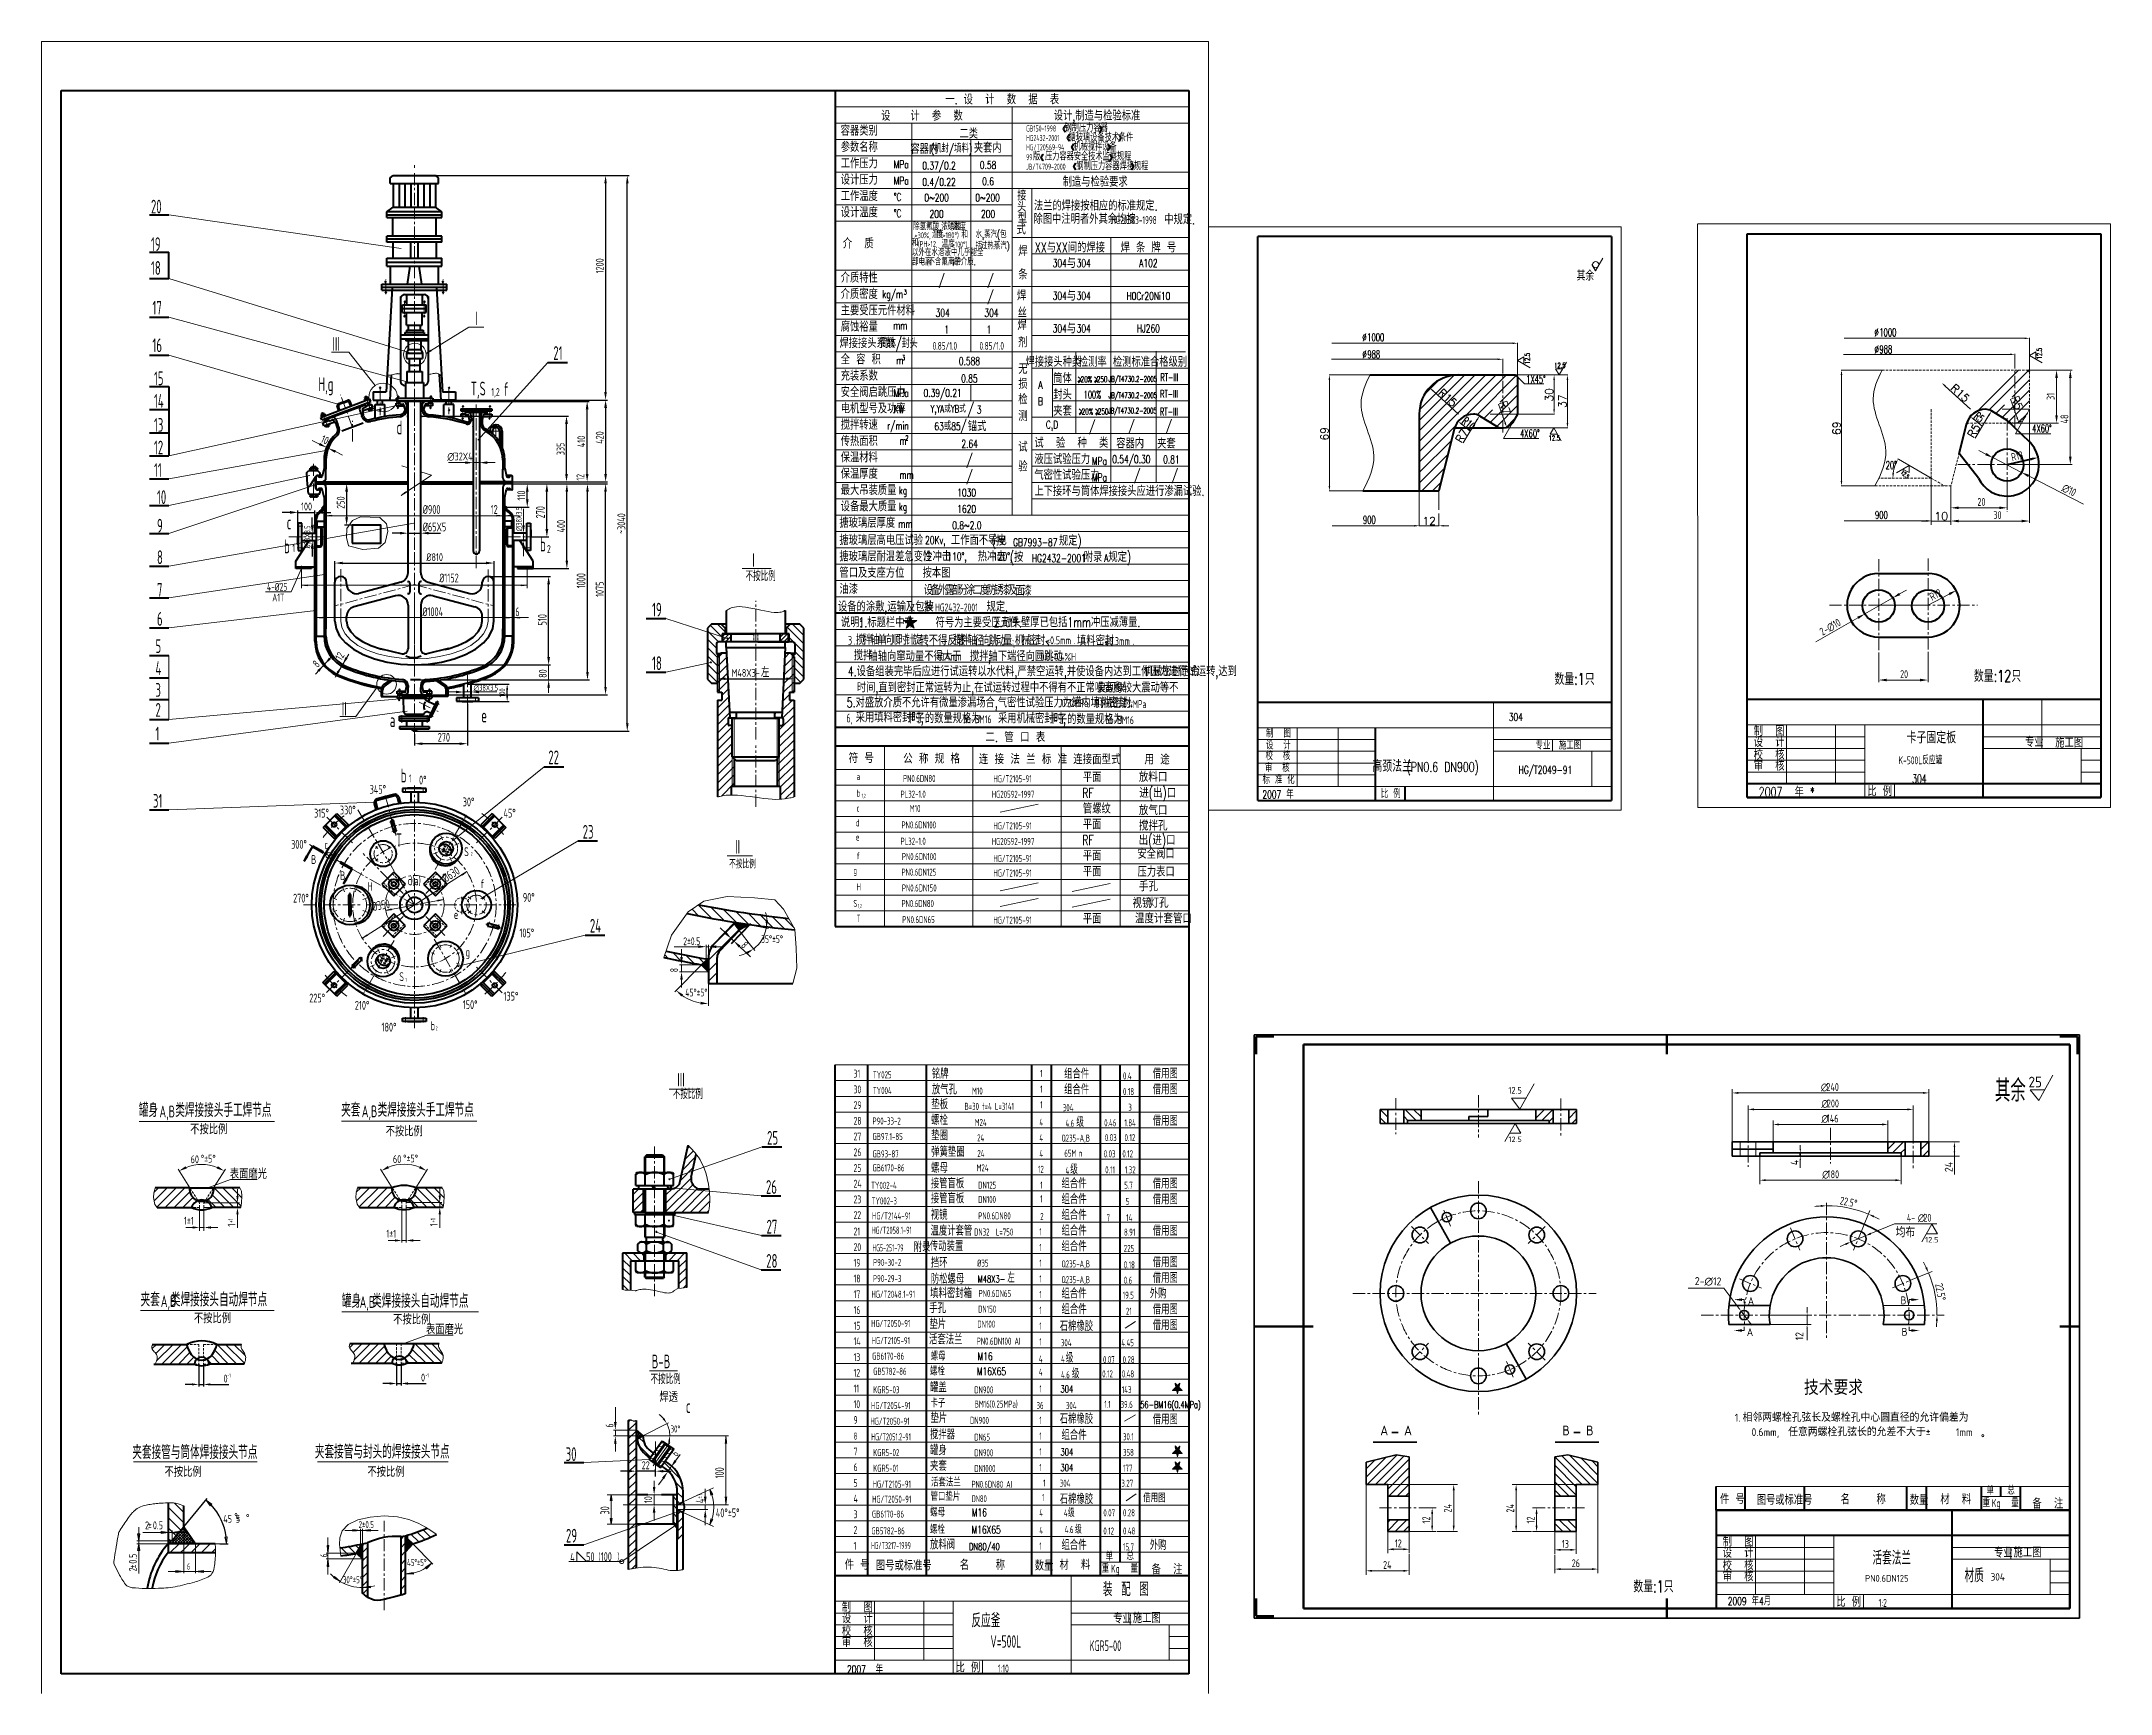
# Model space of a CAD drawing. Extents: x 2514 to 4956, y -860 to 401.
# Drawn here: x 2514 to 3567, y -440 to 401 of the extents above; entities that cross this region are included whole.
import ezdxf
from ezdxf.enums import TextEntityAlignment as Align

# ---------------------------------------------------------------- set-up
doc = ezdxf.new("R2010")
doc.units = 0
doc.header["$LTSCALE"] = 5
doc.header["$MEASUREMENT"] = 0
for name, pattern in [('CENTER', [2, 1.25, -0.25, 0.25, -0.25]), ('DASHDOT2', [12.7, 6.35, -3.175, 0, -3.175]), ('HIDDEN', [0.375, 0.25, -0.125])]:
    doc.linetypes.add(name, pattern=pattern)
doc.layers.get('0').update_dxf_attribs({"linetype": 'CONTINUOUS', "lineweight": 18})
doc.layers.get('DEFPOINTS').update_dxf_attribs({"linetype": 'CONTINUOUS', "lineweight": 18})
for name, color, linetype, lineweight in [('1', 1, 'CONTINUOUS', 40), ('10', 7, 'CONTINUOUS', 18), ('2', 7, 'CENTER', 18), ('3', 5, 'HIDDEN', 18), ('4', 7, 'CONTINUOUS', 18), ('5', 7, 'CONTINUOUS', 18), ('8', 7, 'CONTINUOUS', 18), ('9', 3, 'CENTER', 18), ('中心线', 3, 'CENTER', 18), ('图框_内框线', 5, 'CONTINUOUS', 50), ('图框_外框线', 7, 'CONTINUOUS', 35), ('图框_角线', 5, 'CONTINUOUS', 200), ('实线', 7, 'CONTINUOUS', 35), ('细线', 7, 'CONTINUOUS', 18), ('虚线', 5, 'DASHDOT2', 18)]:
    doc.layers.add(name, color=color, linetype=linetype, lineweight=lineweight)
doc.styles.add('HZ', font='txt', dxfattribs={"width": 0.5, "bigfont": 'hztxt'})
doc.styles.get("Standard").update_dxf_attribs({"font": 'isocp.shx', "width": 0.707, "bigfont": 'hztxt.shx'})
doc.dimstyles.new('1', dxfattribs={"dimtxt": 0.18, "dimasz": 0.18, "dimexe": 0.18, "dimexo": 0.0625, "dimgap": 0.09, "dimtad": 0, "dimtih": 1, "dimtoh": 1, "dimdec": 4, "dimzin": 0, "dimdsep": 46, "dimtxsty": 'Standard', "dimcen": 0.09, "dimadec": 0, "dimazin": 0, "dimtfac": 1, "dimtdec": 4, "dimtofl": 0, "dimtmove": 0, "dimatfit": 3, "dimfxl": 1, "dimtolj": 1, "dimtzin": 0, "dimarcsym": 0})
doc.dimstyles.new('3', dxfattribs={"dimtxt": 4, "dimasz": 3.5, "dimexe": 1, "dimexo": 0, "dimgap": 1, "dimtad": 2, "dimtih": 1, "dimtoh": 1, "dimdec": 4, "dimzin": 0, "dimdsep": 46, "dimtxsty": 'Standard', "dimblk1": 'CLOSED', "dimblk2": 'CLOSED', "dimsah": 1, "dimcen": 0, "dimadec": 0, "dimazin": 0, "dimtfac": 1, "dimtdec": 4, "dimtmove": 0, "dimatfit": 0, "dimldrblk": 'CLOSED', "dimfxl": 1, "dimtolj": 1, "dimtzin": 0, "dimarcsym": 0})
doc.dimstyles.get("Standard").update_dxf_attribs({"dimtxt": 4, "dimasz": 4, "dimexe": 0.3, "dimexo": 0.0625, "dimgap": 0.1, "dimtad": 1, "dimdec": 4, "dimzin": 0, "dimdsep": 46, "dimtxsty": 'Standard', "dimcen": 0.09, "dimadec": 0, "dimazin": 0, "dimtfac": 1, "dimtdec": 4, "dimtmove": 0, "dimatfit": 3, "dimfxl": 1, "dimtolj": 1, "dimtzin": 0, "dimarcsym": 0})
pattern_1 = [(45, (3110.38202, -268.46106), (-0.26516504, 0.26516504), []), (135, (3110.38202, -268.46106), (-0.26516504, -0.26516504), [])]
pattern_2 = [(45, (2627.7228, -573.2534), (-0.26516504, 0.26516504), []), (135, (2627.7228, -573.2534), (-0.26516504, -0.26516504), [])]

msp = doc.modelspace()

# ---------------------------------------------------------------- texts
at = {"style": 'HZ'}
for s, height, width, p in [('一. 设  计  数  据  表', 5, 0.7, (3002.83981, 371.9359)), ('设   计  参  数', 5, 0.7, (2961.99001, 363.62239)), ('设计,制造与检验标准', 5, 0.7, (3051.09001, 362.98814)), ('容器内', 5, 0.7, (2963.16269, 346.79772)), ('(机封/填料)', 4, 0.7, (2977.03377, 346.504)), ('二类', 5, 0.7, (2985.77605, 354.56238)), ('夹套内', 5, 0.7, (2995.46289, 347.31923)), ('0.37/0.2', 4, 0.7, (2970.69117, 337.58171)), ('0.58', 4, 0.7, (2995.62664, 338.25199)), ('0.4/0.22', 4, 0.7, (2970.69117, 329.26571)), ('0.6', 4, 0.7, (2995.62664, 329.93599)), ('制造与检验要求', 5, 0.7, (3050.15039, 330.08382)), ('0~200', 4, 0.7, (2969.44429, 321.61999)), ('0~200', 4, 0.7, (2995.37762, 321.61999)), ('200', 4, 0.7, (2969.44429, 313.30399)), ('200', 4, 0.7, (2995.62664, 313.30399)), ('XX与XX间的焊接', 5, 0.7, (3037.27532, 296.60246)), ('焊 条 牌 号', 5, 0.7, (3077.2096, 296.60246)), ('304  304', 4, 0.7, (3038.19429, 288.28646)), ('与 ', 5, 0.7, (3039.60104, 288.58934)), ('A102', 4, 0.7, (3077.2096, 288.28646)), ('/', 5, 0.7, (2972.01126, 279.43755)), ('/', 5, 0.7, (2996.7961, 279.43755)), ('/', 5, 0.7, (2996.7961, 271.12155)), ('与 ', 5, 0.7, (3039.60104, 271.95734)), ('304', 4, 0.7, (2972.52352, 262.96344)), ('304', 4, 0.7, (2997.35599, 262.96344)), ('304  304', 4, 0.7, (3038.19429, 271.65446)), ('H0Cr20Ni10', 4, 0.7, (3077.2096, 271.65446)), ('1', 4, 0.7, (2974.54163, 254.48955)), ('1', 4, 0.7, (2996.0257, 254.48955)), ('304  304', 4, 0.7, (3038.19429, 255.02246)), ('与 ', 5, 0.7, (3039.60104, 255.32534)), ('HJ260', 4, 0.7, (3077.2096, 255.02246)), ('0.588', 4, 0.7, (2986.12513, 238.39432)), ('焊接接头种类', 5, 0.7, (3028.85805, 238.39046)), ('筒体', 5, 0.7, (3033.52593, 230.07446)), ('检测率', 5, 0.7, (3048.88774, 238.39046)), ('检测标准', 5, 0.7, (3068.61351, 238.39046)), ('合格级别', 5, 0.7, (3087.46307, 238.39046)), ('RT-III', 3.8, 0.58, (3087.87295, 230.16563)), ('0.39/0.21', 4, 0.7, (2972.52352, 221.92218)), ('0.85', 4, 0.7, (2986.12513, 229.54155)), ('A', 4, 0.7, (3022.31026, 226.25168)), ('封头', 5, 0.7, (3033.52593, 221.75846)), ('20% ', 3, 0.58, (3046.59482, 229.10856)), ('100%', 4, 0.58, (3048.72013, 221.35308)), ('250', 3, 0.58, (3053.67417, 229.13401)), ('JB/T4730.2-2005', 2.8, 0.58, (3069.30532, 229.07477)), ('JB/T4730.2-2005', 2.8, 0.58, (3069.30532, 220.75877)), ('RT-III', 3.8, 0.58, (3087.76021, 221.71318)), ('/', 5, 0.7, (2986.85687, 213.84426)), ('B', 4, 0.7, (3022.31026, 217.93568)), ('夹套', 5, 0.7, (3033.52593, 213.44246)), ('20% ', 3, 0.58, (3047.11336, 212.69666)), ('250', 3, 0.58, (3054.1927, 212.7221)), ('JB/T4730.2-2005', 2.8, 0.58, (3069.10575, 213.00637)), ('RT-III', 3.8, 0.58, (3087.64748, 212.69724)), ('/', 5, 0.7, (2983.1689, 205.20567)), ('C,D', 4, 0.7, (3028.20305, 205.44268)), ('/', 5, 0.7, (3048.664, 204.95979)), ('/', 5, 0.7, (3068.61351, 205.12646)), ('/', 5, 0.7, (3087.68308, 205.12646)), ('2.64', 4, 0.7, (2986.26447, 196.27755)), ('/', 5, 0.7, (2986.12513, 187.96155)), ('0.54/0.30', 4, 0.7, (3068.53872, 188.16773)), ('容器内', 5, 0.7, (3067.93679, 196.91101)), ('夹套', 5, 0.7, (3086.37231, 196.81046)), ('/', 5, 0.7, (2986.12513, 179.64555)), ('/', 5, 0.7, (3071.53007, 180.06067)), ('/', 5, 0.7, (3090.59964, 180.06067)), ('1030', 4, 0.7, (2984.72531, 171.47709)), ('1620', 4, 0.7, (2984.72531, 163.16109)), ('20Kv,', 4, 0.7, (2968.79202, 146.65836)), ('0.8~2.0', 4, 0.7, (2984.83676, 154.84509)), ('(按        规定)', 5, 0.7, (3020.38281, 146.65836)), (' GB7993-87 ', 4, 0.7, (3019.6292, 146.15609)), ('110%%d,', 4, 0.7, (2979.84368, 138.34236)), ('120%%d,', 4, 0.7, (3003.08292, 138.34236)), ('(按         附录 规定)', 5, 0.7, (3037.59, 138.34236)), (' HG2432-2001 ', 4, 0.7, (3031.63967, 138.07992)), ('A', 4, 0.7, (3055.80728, 138.18542))]:
    msp.add_text(s, height=height, dxfattribs=dict(at, width=width)).set_placement(p, align=Align.MIDDLE)
for s, height, width, p in [('容器类别', 5, 0.7, (2920.63584, 353.20012)), ('         钢制压力容器         ', 3.876, 0.7, (3010.92662, 355.18241)), ('参数名称', 5, 0.7, (2920.63584, 344.88412)), ('         搪玻璃设备技术条件', 3.876, 0.7, (3012.94458, 350.26703)), ('         机械搅拌设备', 3.876, 0.7, (3015.43833, 345.57789)), ('工作压力', 5, 0.7, (2920.63584, 336.56812)), ('MPa', 4, 0.7, (2947.60192, 336.56812)), (' 版 压力容器安全技术监察规程 ', 3.876, 0.7, (3016.11261, 340.59639)), ('钢制压力容器焊接规程', 3.876, 0.7, (3040.58169, 335.66229)), ('设计压力', 5, 0.7, (2920.63584, 328.25212)), ('MPa', 4, 0.7, (2947.60192, 328.25212)), ('设计温度', 5, 0.7, (2920.63584, 311.62012)), ('工作温度', 5, 0.7, (2920.63584, 319.93612)), ('%%DC', 4, 0.7, (2947.60192, 319.93612)), ('头', 5, 0.7, (3010.35326, 314.39131)), ('接', 5, 0.7, (3010.46257, 320.18223)), ('法兰的焊接按相应的标准规定.', 5, 0.7, (3018.93844, 315.04253)), ('%%DC', 4, 0.7, (2947.60192, 311.62012)), ('除氢氟酸,浓磷酸 ', 3.5, 0.7, (2957.53282, 305.13731)), ('浓度', 3.5, 0.7, (2977.74048, 305.02997)), ('式', 5, 0.7, (3010.13461, 302.91876)), ('型', 5, 0.7, (3010.78913, 308.70968)), ('除图中注明者外其余均按', 5, 0.7, (3018.75118, 308.28315)), ('中规定.', 5, 0.7, (3085.28442, 308.0422)), ('介  质', 5, 0.7, (2921.70483, 295.7515)), ('和', 3.5, 0.7, (2956.91798, 296.87833)), ('以外在水溶液中几乎能全', 3.5, 0.7, (2956.87657, 291.95631)), ('温', 3.5, 0.7, (2967.09891, 301.06973)), ('度', 3.5, 0.7, (2969.57872, 301.05838)), ('温度', 3.5, 0.7, (2971.97755, 296.26994)), ('和 ', 3.5, 0.7, (2982.10155, 301.02127)), ('括', 3.5, 0.7, (2989.27045, 295.32121)), ('水,蒸汽(包', 3.5, 0.7, (2989.27045, 301.17159)), ('过热蒸汽)', 3.5, 0.7, (2991.93931, 295.34479)), ('焊', 5, 0.7, (3011.01325, 291.92975)), ('部电离     ', 3.5, 0.7, (2956.94547, 287.14972)), ('不含氟离子', 3.5, 0.7, (2965.22412, 287.19392)), ('的介质.', 3.5, 0.7, (2978.41687, 287.22232)), ('条', 5, 0.7, (3011.01798, 279.97792)), ('其余', 5.222842, 0.63, (3295.18072, 279.34945)), ('介质特性', 5, 0.7, (2920.63584, 278.35612)), ('介质密度', 5, 0.7, (2920.63584, 270.04012)), ('kg/m', 4, 0.7, (2941.82823, 270.49955)), ('3', 2.5, 0.6, (2952.70619, 272.25087)), ('焊', 5, 0.7, (3010.36902, 269.28356)), ('主要受压元件材料', 5, 0.7, (2920.63584, 261.72412)), ('丝', 5, 0.7, (3010.70539, 260.54086)), ('腐蚀裕量', 5, 0.7, (2920.63584, 253.40812)), ('mm', 4, 0.7, (2947.40515, 254.50463)), ('焊', 5, 0.7, (3010.58121, 254.2232)), ('焊接接头系数', 5, 0.7, (2919.99833, 245.09212)), ('全 容 积', 5, 0.7, (2920.63584, 236.77612)), ('筒体/封头', 5, 0.6, (2940.75721, 245.09212)), ('剂', 5, 0.7, (3010.91759, 245.4805)), ('充装系数', 5, 0.7, (2920.63584, 228.46012)), ('m', 4, 0.7, (2948.90869, 236.77612)), ('3', 2.5, 0.6, (2951.82237, 238.94115)), ('无', 5, 0.7, (3011.01325, 231.90515)), ('安全阀启跳压力', 5, 0.7, (2920.63584, 220.14412)), ('MPa', 4, 0.7, (2947.60293, 220.14412)), ('损', 5, 0.7, (3011.01325, 224.27549)), ('检', 5, 0.7, (3011.01325, 216.47686)), ('电机型号及功率', 5, 0.7, (2920.63584, 211.82812)), ('KW', 4, 0.7, (2947.60293, 211.82812)), ('Y,YA或YB式', 3.6, 0.7, (2966.39025, 212.29877)), ('3', 4, 0.7, (2989.87155, 211.70203)), ('测', 5, 0.7, (3011.01325, 207.94987)), ('传热面积', 5, 0.7, (2920.63584, 195.19612)), ('搅拌转速', 5, 0.7, (2920.63584, 203.51212)), ('r/min', 4, 0.7, (2944.27567, 203.51212)), ('2', 2.5, 0.6, (2953.53876, 198.04748)), ('63或85', 4, 0.7, (2968.31328, 203.23434)), ('锚式', 5, 0.7, (2985.30979, 202.7855)), ('保温材料', 5, 0.7, (2920.63584, 186.88012)), ('m', 4, 0.7, (2950.5717, 195.81944)), ('试', 5, 0.7, (3011.01325, 192.19389)), ('液压试验压力', 5, 0.7, (3019.19394, 185.99521)), ('试  验  种  类', 5, 0.7, (3019.19394, 194.31121)), ('0.81', 4, 0.7, (3084.7185, 186.32394)), ('保温厚度', 5, 0.7, (2920.63584, 178.56412)), ('mm', 4, 0.7, (2950.5672, 178.56412)), ('验', 5, 0.7, (3011.01325, 182.32659)), ('气密性试验压力', 5, 0.7, (3019.19394, 177.9982)), ('MPa', 4, 0.7, (3048.48753, 185.52644)), ('MPa', 4, 0.7, (3048.48753, 177.21044)), ('最大吊装质量', 5, 0.7, (2920.63584, 170.24812)), ('kg', 4, 0.7, (2950.18264, 170.63222)), ('上下接环与筒体焊接接头应进行渗漏试验.', 5, 0.7, (3019.19394, 169.78045)), ('搪玻璃层厚度', 5, 0.7, (2919.99121, 153.61612)), ('设备最大质量', 5, 0.7, (2920.63584, 161.93212)), ('kg', 4, 0.7, (2950.18264, 162.31622)), ('搪玻璃层高电压试验', 5, 0.7, (2919.99121, 144.80978)), ('mm', 4, 0.7, (2949.96031, 153.61612)), ('工作面不导电', 5, 0.7, (2976.75376, 144.80978)), ('搪玻璃层耐温差急变性', 5, 0.7, (2919.99121, 136.49378)), ('冷冲击    热冲击      ', 5, 0.7, (2962.65562, 136.49378)), ('管口及支座方位', 5, 0.7, (2919.99121, 128.17778)), ('按本图', 5, 0.7, (2962.29295, 128.17778)), ('设备的涂敷,运输及包装', 5, 0.7, (2919.24841, 110.95225)), ('油漆', 5, 0.7, (2919.99121, 119.86178)), ('设', 5, 0.7, (2962.85879, 119.40291)), ('按        规定.', 5, 0.7, (2962.98883, 110.94602)), ('备', 5, 0.7, (2966.43301, 119.40291)), ('外', 5, 0.7, (2970.00722, 119.40291)), ('露', 5, 0.7, (2973.58144, 119.40291)), ('部', 5, 0.7, (2977.15566, 119.40291)), ('分', 5, 0.7, (2980.72988, 119.40291)), ('涂', 5, 0.7, (2984.3041, 119.40291)), ('二', 5, 0.7, (2987.87832, 119.40291)), ('度', 5, 0.7, (2991.45254, 119.40291)), ('防', 5, 0.7, (2995.02676, 119.40291)), ('锈', 5, 0.7, (2998.60097, 119.40291)), ('漆', 5, 0.7, (3002.17519, 119.40291)), ('及', 5, 0.7, (3005.74941, 119.40291)), ('面', 5, 0.7, (3009.56539, 119.0688)), ('漆', 5, 0.7, (3013.13961, 119.0688)), ('说明:', 5, 0.7, (2920.69883, 102.98563)), ('  1.标题栏中有   符号为主要受压元件.', 5, 0.7, (2923.45016, 102.87931)), ('2.封头壁厚已包括1mm冲压减薄量.', 5, 0.7, (2998.41904, 103.01609)), ('搅', 5, 0.7, (2928.42125, 94.055)), ('拌', 5, 0.7, (2932.01125, 94.055)), ('轴', 5, 0.7, (2935.60125, 94.055)), ('单', 5, 0.7, (2939.19125, 94.055)), ('向', 5, 0.7, (2942.78125, 94.055)), ('顺', 5, 0.7, (2946.37125, 94.055)), ('时', 5, 0.7, (2949.96125, 94.055)), ('针', 5, 0.7, (2953.55125, 94.055)), ('旋', 5, 0.7, (2957.14125, 94.055)), ('转不得反转', 5, 0.7, (2960.73125, 93.81504)), ('搅', 5, 0.7, (2978.09461, 93.96535)), ('拌', 5, 0.7, (2981.68461, 93.96535)), ('轴', 5, 0.7, (2985.27461, 93.96535)), ('径', 5, 0.7, (2988.86461, 93.72012)), ('向', 5, 0.7, (2992.45461, 93.72012)), ('跳', 5, 0.7, (2996.04461, 93.72012)), ('动', 5, 0.7, (2999.63461, 93.72012)), ('量', 5, 0.7, (3003.22461, 93.72012)), ('机', 5, 0.7, (3009.22389, 93.83796)), ('械', 5, 0.7, (3012.81389, 93.83796)), ('密', 5, 0.7, (3016.40389, 93.83796)), ('封', 5, 0.7, (3019.99389, 93.83796)), ('填料密封', 5, 0.7, (3040.92161, 93.6579)), (' 搅拌', 5, 0.7, (2924.21251, 86.15279)), ('轴轴向窜动量不得大于    ,', 5, 0.7, (2934.77862, 85.74474)), ('搅拌轴下端径向圆跳动', 5, 0.7, (2986.37825, 85.73778)), ('4.设备组装完毕后应进行试运转以水代料,严禁空运转,并使设备内达到工作压力进行试运转,达到', 5, 0.7, (2924.25835, 78.03007)), ('时间,直到密封正常运转为止,在试运转过程中不得有不正常噪音和较大震动等不', 5, 0.7, (2928.84888, 69.77355)), ('机械密封跑合', 5, 0.7, (3074.79118, 78.07029)), ('5.对盛放介质不允许有微量渗漏场合,气密性试验压力为罐内填料密封:    ', 5, 0.7, (2923.70271, 62.13409)), ('制  图', 5, 0.7, (3385.26411, 47.60846)), ('二. 管 口 表', 5.111111, 0.7, (2994.31378, 44.51394)), ('制  图', 4, 0.7, (3137.13002, 46.85403)), ('设  计', 4, 0.7, (3137.13002, 40.80238)), ('专业', 4, 0.7, (3274.25721, 40.80238)), ('施工图', 4, 0.7, (3286.10404, 40.80238)), ('设  计', 5, 0.7, (3385.26411, 42.0037)), ('专业', 5, 0.7, (3523.3637, 42.0037)), ('施工图', 5, 0.7, (3538.70231, 41.71766)), ('符 号', 5.111111, 0.7, (2924.68128, 33.86778)), ('公 称 规 格', 5.111111, 0.7, (2952.43552, 33.57479)), ('连 接 法 兰 标 准', 5.1111106, 0.7, (2990.94931, 33.31477)), ('连接面型式', 5.111111, 0.7, (3038.94551, 33.22814)), ('用 途', 5.111111, 0.7, (3075.22088, 33.12792)), ('审  核', 4, 0.7, (3136.55279, 29.27541)), ('校  核', 4, 0.7, (3136.8414, 35.32707)), ('校  核', 5, 0.7, (3385.26411, 35.53667)), ('审  核', 5, 0.7, (3385.26411, 29.93191)), ('平面', 5, 0.7, (3043.87545, 24.12333)), ('RF', 5, 0.7, (3043.541, 16.08073)), ('放料口', 5.111111, 0.7, (3072.38509, 24.26954)), (' 进(出)口', 5.111111, 0.7, (3069.41812, 16.1105)), ('标 准 化', 4, 0.7, (3135.30935, 23.27541)), ('2007  年 * ', 5, 0.7, (3387.85348, 16.56671)), ('比 例', 5, 0.7, (3443.09331, 16.99785)), ('管螺纹', 5, 0.7, (3043.87545, 8.12333)), ('放气口', 5.111111, 0.7, (3072.38509, 7.30262)), ('2007 年', 4, 0.7, (3135.25127, 15.81268)), ('比 例', 4, 0.7, (3195.52614, 16.10086)), ('平面', 5, 0.7, (3043.87545, 0.12333)), ('搅拌孔', 5.111111, 0.7, (3072.4565, -0.51841)), ('RF', 5, 0.7, (3043.541, -7.91927)), (' 出(进)口', 5.111111, 0.7, (3069.08367, -7.9321)), ('平面', 5, 0.7, (3043.87545, -15.87667)), ('平面', 5, 0.7, (3043.87545, -23.87667)), ('手孔', 5.111111, 0.7, (3072.4277, -31.44996)), ('视镜', 5.111111, 0.7, (3069.15314, -39.95309)), ('温度计套管口', 5.111111, 0.7, (3070.40654, -47.76527)), ('灯孔', 5.111111, 0.7, (3077.81019, -39.78353)), ('平面', 5, 0.7, (3043.87545, -47.87667)), ('铭牌', 4.5, 0.7, (2967.01754, -126.76083)), ('组合件', 4.5, 0.7, (3034.31636, -126.78332)), ('借用图', 4.5, 0.7, (3079.44368, -126.71395)), ('其余', 11.25, 0.7, (3507.99897, -138.5103)), ('放气孔 ', 4.5, 0.7, (2967.01754, -134.76083)), ('组合件', 4.5, 0.7, (3034.31636, -134.78332)), ('借用图', 4.5, 0.7, (3079.44368, -134.71395)), ('螺栓', 4.5, 0.7, (2966.68447, -150.3605)), ('垫板 ', 4.5, 0.7, (2966.76112, -142.31829)), ('借用图', 4.5, 0.7, (3079.44368, -150.71395)), ('垫圈', 4.5, 0.7, (2966.68447, -158.21104)), ('弹簧垫圈', 4.5, 0.7, (2966.68447, -166.52095)), ('接管盲板', 4.5, 0.7, (2966.50159, -182.61662)), ('螺母', 4.5, 0.7, (2966.68447, -174.69547)), ('组合件', 4.5, 0.7, (3033.00109, -182.63213)), ('借用图', 4.5, 0.7, (3079.44368, -182.71395)), ('接管盲板', 4.5, 0.7, (2966.50159, -190.24892)), ('组合件', 4.5, 0.7, (3033.00109, -190.63213)), ('借用图', 4.5, 0.7, (3079.44368, -190.71395)), ('视镜 ', 4.5, 0.7, (2966.50159, -198.56234)), ('组合件', 4.5, 0.7, (3033.00109, -198.63213)), ('附录', 4.5, 0.7, (2957.81018, -215.01392)), ('传动装置', 4.5, 0.7, (2966.00068, -214.51559)), ('温度计套管', 4.5, 0.7, (2966.35159, -206.68252)), ('组合件', 4.5, 0.7, (3033.00109, -206.63213)), ('组合件', 4.5, 0.7, (3033.00109, -214.63213)), ('借用图', 4.5, 0.7, (3079.44368, -206.71395)), ('挡环', 4.5, 0.7, (2966.50159, -222.94816)), ('借用图', 4.5, 0.7, (3079.44368, -222.71395)), ('防松螺母', 4.5, 0.7, (2966.50159, -231.1823)), ('M48X3-', 3.6, 0.7, (2990.34508, -230.66874)), ('借用图', 4.5, 0.7, (3079.44368, -230.71395)), ('手孔', 4.5, 0.7, (2965.70179, -246.0828)), ('填料密封箱', 4.5, 0.7, (2966.17657, -238.47108)), ('组合件', 4.5, 0.7, (3033.00109, -238.63213)), ('组合件', 4.5, 0.7, (3033.00109, -246.63213)), ('外购', 4.5, 0.7, (3077.9291, -238.63213)), ('借用图', 4.5, 0.7, (3079.44368, -246.71395)), ('垫片 ', 4.5, 0.7, (2965.83331, -254.15588)), ('石棉橡胶 ', 4.5, 0.7, (3032.08628, -255.2499)), ('借用图', 4.5, 0.7, (3079.44368, -254.71395)), ('活套法兰 ', 4.5, 0.7, (2965.57445, -262.03576)), ('螺栓      M16X65', 4, 0.7, (2966.08655, -277.82315)), ('螺母      M16', 4, 0.7, (2966.45291, -270.16297)), ('罐盖', 4.5, 0.7, (2966.08414, -286.40032)), ('304', 3.6, 0.7, (3032.4808, -286.63213)), ('焊透', 5, 0.7, (2828.3759, -291.37977)), ('卡子', 4, 0.7, (2966.32746, -294.06654)), ('56-BM16(0.4MPa)', 3.5, 0.7, (3073.11966, -294.56946)), ('垫片', 4.5, 0.7, (2966.32746, -302.00623)), ('石棉橡胶 ', 4.5, 0.7, (3032.08628, -302.44991)), ('借用图', 4.5, 0.7, (3079.44368, -302.71395)), ('罐身', 4.5, 0.7, (2966.08414, -318.40032)), ('搅拌器', 4.5, 0.7, (2966.08414, -310.40032)), ('304', 3.6, 0.7, (3032.4808, -318.63213)), ('组合件', 4.5, 0.7, (3033.00109, -310.63213)), ('夹套', 4.5, 0.7, (2966.08414, -326.40032)), ('304', 3.6, 0.7, (3032.4808, -326.63213)), ('活套法兰 ', 4, 0.7, (2966.62649, -334.38109)), ('单', 4, 0.7, (3503.7028, -338.66496)), ('总', 4, 0.7, (3514.29171, -338.44096)), ('螺母     M16', 4, 0.7, (2966.21973, -349.64477)), ('管口垫片', 4, 0.7, (2966.35531, -341.63836)), ('石棉橡胶 ', 4.5, 0.7, (3032.08628, -343.2499)), ('借用图', 4, 0.7, (3074.60202, -342.34048)), ('件 号', 5, 0.7, (3368.13921, -343.34946)), ('图号或标准号', 5, 0.7, (3386.80139, -343.73879)), ('名    称', 5, 0.7, (3429.46793, -343.4249)), ('数量', 5, 0.7, (3464.67767, -343.78137)), ('材  料', 5, 0.7, (3480.22519, -343.40773)), ('重    量', 4, 0.7, (3501.72169, -344.85079)), ('备  注', 5, 0.7, (3527.1178, -345.6384)), ('螺栓     M16X65', 4, 0.7, (2966.08414, -358.40032)), ('放料阀', 4.5, 0.7, (2966.08414, -366.40032)), ('    DN80/40', 3.6, 0.7, (2976.17157, -366.80767)), ('组合件', 4.5, 0.7, (3033.00109, -366.63213)), ('单', 4, 0.7, (3055.45477, -372.07055)), ('总', 4, 0.7, (3066.04368, -371.84655)), ('外购', 4.5, 0.7, (3077.9291, -366.63213)), ('制  图', 5, 0.7, (3369.47942, -365.03949)), ('设  计', 5, 0.7, (3369.47942, -370.64425)), ('活套法兰', 7, 0.7, (3445.73043, -374.27111)), ('专业', 5, 0.7, (3507.579, -370.64425)), ('施工图', 5, 0.7, (3517.53745, -370.42279)), ('件 号', 5, 0.7, (2922.71656, -376.75505)), ('图号或标准号', 5, 0.7, (2938.55336, -377.14438)), ('名    称', 5, 0.7, (2981.2199, -376.83049)), ('数量', 5, 0.7, (3019.38047, -377.18696)), ('材  料', 5, 0.7, (3031.97716, -376.81332)), ('重    量', 4, 0.7, (3053.47366, -378.25638)), ('备  注', 5, 0.7, (3078.86977, -379.04398)), ('校  核', 5, 0.7, (3369.47942, -377.11128)), ('审  核', 5, 0.7, (3369.47942, -382.71604)), ('材质', 7, 0.7, (3492.55137, -383.21063)), ('装 配 图', 7, 0.7, (3054.05708, -390.22111)), ('制  图', 5, 0.7, (2921.23139, -398.44508)), ('设  计', 5, 0.7, (2921.23139, -404.04984)), ('反应釜', 7, 0.7, (2987.17695, -406.12184)), ('专业', 5, 0.7, (3059.33097, -404.04984)), ('2009 年4月', 4, 0.7, (3372.06879, -394.80084)), ('比 例', 5, 0.7, (3427.30862, -395.6501)), ('校  核', 5, 0.7, (2921.23139, -410.51686)), ('审  核', 5, 0.7, (2921.23139, -416.12163)), ('2007  年', 4, 0.7, (2923.82076, -429.48682)), ('比 例', 5, 0.7, (2979.06059, -429.05569))]:
    msp.add_text(s, height=height, dxfattribs=dict(at, width=width)).set_placement(p)
for s, height, width, p in [('GB150-1998', 3.1008, 0.63, (3015.01784, 355.26636)), ('HG2432-2001', 3.1008, 0.63, (3015.01261, 350.40826)), ('HG/T20569-94', 3.1008, 0.63, (3015.01261, 345.71912)), ('JB/T4709-2000', 3.1008, 0.63, (3015.01261, 335.83386)), ('99', 3.1008, 0.63, (3015.01261, 340.65309)), ('(', 3, 0.7, (2976.68136, 305.11131)), ('HG20583-1998', 4, 0.6, (3058.30508, 308.21866)), ('>30%,', 3, 0.7, (2958.18268, 300.96116)), ('(PH>12,', 3, 0.7, (2959.93718, 296.50336)), ('>180%%D)', 3, 0.7, (2972.40878, 300.98623)), ('>100%%D)', 3, 0.65, (2977.37854, 296.26931)), ('(', 3, 0.7, (2964.50777, 286.92754)), (')', 3, 0.7, (2977.74263, 286.98978)), ('%%C900', 4.5, 0.63, (2707.96698, 160.61422)), ('12', 4.5, 0.63, (2742.50881, 160.61422)), ('%%C65X5', 4.5, 0.63, (2707.96698, 151.75734)), ('%%C1152', 4.5, 0.63, (2716.32329, 125.76042)), ('不按比例', 4.5, 0.63, (2872.22999, 126.53494)), ('4-%%C25', 4, 0.63, (2628.66343, 121.5026)), ('A1T', 4, 0.63, (2631.3761, 116.07809)), ('%%C1004', 4.5, 0.63, (2707.74137, 108.55649)), ('6', 4.5, 0.63, (2755.03446, 108.55649)), ('HG2432-2001', 4, 0.63, (2968.68926, 111.0284)), ('3', 4.5, 0.63, (2924.31969, 94.055)), (':', 4.5, 0.63, (3007.8567, 93.51197)), ('.', 4.5, 0.63, (3039.0186, 94.32673)), ('.', 4.5, 0.63, (2927.05406, 94.055)), (',', 4.5, 0.63, (2964.32125, 94.055)), ('.', 4.5, 0.63, (2995.02723, 93.72012)), (',', 4.5, 0.63, (3008.37401, 93.51197)), ('.', 4.5, 0.63, (3069.06395, 93.96226)), ('左', 5, 0.63, (2880.07885, 77.49942)), ('良现象.', 5, 0.7, (3051.1129, 69.57811)), ('0.22MPa', 4, 0.63, (3033.01244, 62.30498)), ('机械密封:', 5, 0.7, (3049.44912, 61.80067)), ('0.4MPa', 4, 0.63, (3064.33049, 61.86091)), ('6,', 4.5, 0.63, (2923.52528, 54.47262)), ('270', 4.5, 0.63, (2715.55677, 44.65487)), ('K-500L反应罐', 4, 0.63, (3458.92993, 33.20568)), ('345%%d', 4.5, 0.63, (2680.9274, 18.15651)), ('0%%d', 4.5, 0.63, (2706.06704, 22.90933)), ('a', 3.6, 0.63, (2928.72384, 25.20878)), ('PN0.6DN80', 3.6, 0.63, (2952.38307, 24.19138)), ('HG/T2105-91', 3.6, 0.63, (2998.36618, 24.04287)), ('315%%d', 4.5, 0.63, (2652.63865, 6.06231)), ('330%%d', 4.5, 0.63, (2665.76539, 7.62249)), ('30%%d', 4.5, 0.63, (2728.30243, 11.79163)), ('45%%d', 4.5, 0.63, (2749.04327, 6.06231)), ('c', 3.6, 0.63, (2928.72384, 9.10768)), ('b', 3.6, 0.63, (2928.72384, 16.72796)), ('1,2', 2, 0.63, (2931.27906, 16.16085)), ('PL32-1.0', 3.6, 0.63, (2951.09714, 16.21399)), ('M10', 3.6, 0.63, (2955.77691, 8.8643)), ('HG20592-1997', 3.6, 0.63, (2997.53358, 16.10585)), ('d', 3.6, 0.63, (2928.33659, 1.62129)), ('PN0.6DN100', 3.6, 0.63, (2951.58707, 0.50625)), ('HG/T2105-91', 3.6, 0.63, (2998.36618, 0.04287)), ('300%%d', 4.5, 0.63, (2640.96973, -9.79805)), ('e', 3.6, 0.63, (2928.33659, -5.63988)), ('PL32-1.0', 3.6, 0.63, (2951.09714, -7.78601)), ('HG20592-1997', 3.6, 0.63, (2997.53358, -7.89415)), ('安全阀口', 5, 0.7, (3071.66806, -14.8697)), ('不按比例', 4, 0.63, (2863.84339, -19.75494)), ('g', 3.6, 0.63, (2927.08616, -22.54857)), ('f', 3.6, 0.63, (2928.72384, -15.27204)), ('PN0.6DN125', 3.6, 0.63, (2951.58707, -23.49375)), ('PN0.6DN100', 3.6, 0.63, (2951.77539, -15.57939)), ('HG/T2105-91', 3.6, 0.63, (2998.36618, -16.5666)), ('HG/T2105-91', 3.6, 0.63, (2998.36618, -23.95713)), ('压力表口', 5, 0.7, (3071.71954, -24.03788)), ('H', 3.6, 0.63, (2928.72384, -31.03916)), ('PN0.6DN150', 3.6, 0.63, (2951.77539, -31.57939)), ('270%%d', 4.5, 0.63, (2641.95674, -37.19572)), ('90%%d', 4.5, 0.63, (2758.8761, -36.84829)), ('S', 3.6, 0.63, (2927.08616, -39.42829)), ('1,2', 2, 0.63, (2929.3052, -39.91445)), ('PN0.6DN80', 3.6, 0.63, (2951.58707, -39.49375)), ('105%%d', 4.5, 0.63, (2757.13896, -54.91455)), ('T', 3.6, 0.63, (2928.72384, -47.03916)), ('PN0.6DN65', 3.6, 0.63, (2951.96377, -47.66393)), ('HG/T2105-91', 3.6, 0.63, (2998.36618, -47.95713)), ('2%%P0.5', 4, 0.63, (2840.54047, -58.89454)), ('35%%d%%P5%%D', 4, 0.63, (2880.12656, -57.82235)), ('225%%d', 4.5, 0.63, (2650.18589, -88.05473)), ('135%%d', 4.5, 0.63, (2749.04327, -87.11687)), ('45%%D%%P5%%D', 4, 0.63, (2841.56098, -84.98071)), ('210%%d', 4.5, 0.63, (2673.4088, -91.74192)), ('150%%d', 4.5, 0.63, (2728.30243, -91.39449)), ('180%%d', 4.5, 0.63, (2686.9585, -102.85961)), ('31', 4, 0.63, (2927.20348, -126.28788)), (' TY025', 3.6, 0.63, (2935.39413, -126.68965)), ('1', 3.6, 0.63, (3022.1127, -125.96997)), ('0.4', 3.6, 0.63, (3064.29121, -127.21433)), ('不按比例', 4.5, 0.63, (2835.18229, -137.12904)), ('30', 4, 0.63, (2927.20348, -134.28788)), (' TY004', 3.6, 0.63, (2935.39413, -134.68965)), ('M10', 3.6, 0.63, (2987.47478, -134.92013)), ('1', 3.6, 0.63, (3022.1127, -133.96997)), ('0.18', 3.6, 0.63, (3064.29121, -135.21433)), ('29', 4, 0.63, (2927.20348, -142.28788)), ('28', 4, 0.63, (2927.20348, -150.28788)), ('P90-33-2', 3.6, 0.63, (2936.82984, -150.18656)), ('B=30 t=4 L=3141', 3.6, 0.63, (2983.66334, -142.72719)), ('M24', 3.6, 0.63, (2988.83644, -150.89144)), ('4', 3.6, 0.63, (3021.75292, -150.79064)), ('1', 3.6, 0.63, (3022.15555, -141.90359)), ('304', 3.6, 0.63, (3033.66723, -143.3911)), ('级', 4.5, 0.63, (3040.5681, -151.35797)), ('3', 3.6, 0.63, (3067.00051, -143.21918)), ('27', 4, 0.63, (2927.20348, -158.28788)), ('GB97.1-85', 3.6, 0.63, (2936.82984, -158.07883)), ('24', 3.6, 0.63, (2990.07885, -158.74198)), ('4', 3.6, 0.63, (3021.75292, -158.79064)), ('Q235-A,B', 3.6, 0.63, (3032.97343, -158.89365)), ('4.6', 3.6, 0.63, (3035.02856, -151.35301)), ('0.46', 3.6, 0.63, (3054.71621, -151.07761)), ('0.03', 3.6, 0.63, (3055.09345, -158.62153)), ('1.84', 3.6, 0.63, (3065.00896, -151.07761)), ('0.12', 3.6, 0.63, (3065.1002, -158.62153)), ('26', 4, 0.63, (2927.20348, -166.28788)), ('GB93-87', 3.6, 0.63, (2936.82984, -166.92381)), ('24', 3.6, 0.63, (2990.17469, -166.70372)), ('4', 3.6, 0.63, (3021.75292, -166.79064)), ('65M', 3.6, 0.63, (3034.4374, -166.59865)), ('n', 3.6, 0.63, (3041.83399, -166.59865)), ('0.03', 3.6, 0.63, (3054.50061, -166.86754)), ('0.12', 3.6, 0.63, (3063.9859, -166.86754)), ('25', 4, 0.63, (2927.20348, -174.28788)), ('24', 4, 0.63, (2927.20348, -182.28788)), ('GB6170-86', 3.6, 0.63, (2936.82985, -174.03349)), ('M24', 3.6, 0.63, (2989.79639, -174.00783)), ('12', 3.6, 0.63, (3021.02694, -174.76634)), ('4', 3.6, 0.63, (3035.02856, -175.35301)), ('级', 4.5, 0.63, (3037.47682, -175.35797)), ('0.11', 3.6, 0.63, (3055.2232, -175.06776)), ('1.32', 3.6, 0.63, (3065.2232, -175.06776)), ('23', 4, 0.63, (2927.20348, -190.28788)), ('TY002-4', 3.6, 0.63, (2936.09428, -182.92086)), ('TY002-3', 3.6, 0.63, (2936.33947, -190.85716)), ('DN125', 3.6, 0.63, (2990.61544, -182.79939)), ('DN100', 3.6, 0.63, (2990.61544, -190.09799)), ('1', 3.6, 0.63, (3022.15555, -182.79939)), ('1', 3.6, 0.63, (3022.15555, -189.78901)), ('5.7', 3.6, 0.63, (3064.93751, -182.8425)), ('5', 3.6, 0.63, (3065.63563, -191.15033)), ('1%%p1', 4, 0.7, (2586.44195, -201.13374)), ('22', 4, 0.63, (2927.20348, -198.28788)), ('HG/T2144-91', 3.6, 0.63, (2936.58466, -198.51722)), ('PN0.6DN80', 3.6, 0.63, (2990.65544, -198.44138)), ('2', 3.6, 0.63, (3022.15555, -198.74511)), ('7', 3.6, 0.63, (3055.90884, -199.40943)), ('14', 3.6, 0.63, (3065.90884, -199.40943)), ('1%%p1', 4, 0.7, (2689.40338, -207.74581)), ('21', 4, 0.63, (2927.20348, -206.57709)), ('20', 4, 0.63, (2927.20348, -214.57709)), ('HG/T2058.1-91', 3.6, 0.58, (2936.41612, -205.78319)), ('   DN32  L=750', 3.6, 0.63, (2983.7357, -206.6936)), ('1', 3.6, 0.63, (3021.70951, -206.54821)), ('8.91', 3.6, 0.63, (3064.80851, -206.74731)), ('19', 4, 0.63, (2927.20348, -222.57709)), ('HG5-251-79', 3.6, 0.55, (2936.81829, -214.76129)), ('P90-30-2', 3.6, 0.63, (2937.12748, -222.15636)), ('%%C35', 3.6, 0.63, (2990.06348, -222.5073)), ('1', 3.6, 0.63, (3021.70951, -214.54821)), ('1', 3.6, 0.63, (3021.70951, -222.54821)), ('Q235-A,B', 3.6, 0.63, (3032.97343, -222.92854)), ('225', 3.6, 0.63, (3064.70364, -215.02202)), ('0.18', 3.6, 0.63, (3064.70364, -223.37846)), ('18', 4, 0.63, (2927.20348, -230.57709)), ('P90-29-3', 3.6, 0.63, (2937.07503, -230.375)), ('左', 4.5, 0.63, (3005.43974, -230.63179)), ('1', 3.6, 0.63, (3021.70951, -230.54821)), ('Q235-A,B', 3.6, 0.63, (3032.97343, -230.92854)), ('0.6', 3.6, 0.63, (3064.70364, -231.22622)), ('17', 4, 0.63, (2927.20348, -238.57709)), ('HG/T2048.1-91', 3.6, 0.63, (2936.30217, -238.37044)), ('PN0.6DN65', 3.6, 0.63, (2990.81984, -237.94014)), ('1', 3.6, 0.63, (3021.70951, -238.54821)), ('19.5', 3.6, 0.63, (3064.13893, -238.8387)), ('16', 4, 0.63, (2927.20348, -246.57709)), ('15', 4, 0.63, (2927.20348, -254.57709)), ('HG/T2050-91', 3.6, 0.63, (2936.14545, -253.20442)), ('DN100', 3.6, 0.63, (2990.19858, -253.53751)), ('DN150', 3.6, 0.63, (2990.59316, -245.92125)), ('1', 3.6, 0.63, (3021.70951, -246.54821)), ('1', 3.6, 0.63, (3021.70951, -254.54821)), ('21', 3.6, 0.63, (3065.80156, -247.03605)), ('14', 4, 0.63, (2927.20348, -262.49927)), ('HG/T2105-91', 3.6, 0.63, (2936.43077, -261.95838)), ('PN0.6DN100 AI', 3.6, 0.63, (2989.88256, -262.26101)), ('1', 3.6, 0.63, (3021.70951, -262.54821)), ('304', 3.6, 0.63, (3032.69851, -263.00792)), ('4.45', 3.6, 0.63, (3063.46635, -263.00792)), ('13', 4, 0.63, (2927.20348, -270.57709)), ('GB6170-86', 3.6, 0.63, (2936.632, -269.83918)), ('4', 3.6, 0.63, (3021.4573, -271.348)), ('4', 3.6, 0.63, (3032.7612, -271.35301)), ('级', 4.5, 0.63, (3035.20946, -271.35797)), ('0.07', 3.6, 0.63, (3054.11438, -271.67223)), ('0.28', 3.6, 0.63, (3064.11438, -271.67223)), ('+1', 2, 0.63, (2608.52862, -278.92645)), ('+1', 2, 0.63, (2709.2931, -278.84413)), ('不按比例', 4.5, 0.63, (2823.89864, -282.24852)), ('12', 4, 0.63, (2927.20348, -278.57709)), ('11', 4, 0.63, (2927.20348, -286.57709)), ('KGR5-03', 3.6, 0.63, (2937.1635, -286.95318)), ('GB5782-86', 3.6, 0.63, (2937.19912, -277.58914)), ('DN900', 3.6, 0.63, (2988.62398, -287.05657)), ('4', 3.6, 0.63, (3021.4573, -277.97105)), ('1', 3.6, 0.63, (3021.70951, -286.54821)), ('4.6', 3.6, 0.63, (3032.7612, -279.35301)), ('级', 4.5, 0.63, (3038.30074, -279.35797)), ('0.12', 3.6, 0.63, (3053.69748, -278.92106)), ('143', 3.6, 0.63, (3063.69748, -286.92106)), ('0.48', 3.6, 0.63, (3063.69748, -278.92106)), ('10', 4, 0.63, (2927.20348, -294.57709)), ('HG/T2054-91', 3.6, 0.63, (2936.09178, -295.03667)), ('BM16(0.25MPa)', 3.6, 0.63, (2988.80049, -294.26668)), ('36', 3.6, 0.63, (3020.29127, -294.94963)), ('304', 3.6, 0.63, (3035.22774, -295.00792)), ('1.1', 3.6, 0.63, (3054.77227, -294.39624)), ('39.6', 3.6, 0.63, (3063.05391, -294.46136)), ('30%%d', 3.6, 0.63, (2834.06282, -306.94502)), ('9', 4, 0.63, (2927.20348, -302.57709)), ('HG/T2050-91', 3.6, 0.63, (2935.75681, -303.02545)), ('   DN900', 3.6, 0.63, (2981.63546, -302.55455)), ('1', 3.6, 0.63, (3021.70951, -302.54821)), ('7', 4, 0.63, (2927.20348, -318.57709)), ('8', 3.6, 0.63, (2927.20348, -310.57709)), ('HG/T2051.2-91', 3.6, 0.58, (2936.15546, -310.95318)), ('KGR5-02', 3.6, 0.63, (2937.1635, -318.95318)), ('DN65', 3.6, 0.63, (2988.62398, -311.05657)), ('DN900', 3.6, 0.63, (2988.62398, -319.05657)), ('1', 3.6, 0.63, (3021.70951, -310.54821)), ('1', 3.6, 0.63, (3021.70951, -318.54821)), ('30.1', 3.6, 0.63, (3064.29121, -310.86592)), ('358', 3.6, 0.63, (3064.29121, -318.86592)), ('6', 4, 0.63, (2927.20348, -326.57709)), ('KGR5-01', 3.6, 0.63, (2937.1635, -326.95318)), ('DN1000', 3.6, 0.63, (2988.62398, -327.05657)), ('1', 3.6, 0.63, (3021.70951, -326.54821)), ('177', 3.6, 0.63, (3064.29121, -326.86592)), ('5', 4, 0.63, (2927.20348, -334.57709)), ('HG/T2105-91', 3.6, 0.63, (2936.88754, -335.01216)), ('PN0.6DN80 AI', 3.5, 0.63, (2987.26419, -335.02808)), ('1', 3.6, 0.63, (3023.64123, -334.46024)), ('304', 3.6, 0.63, (3032.12819, -334.57437)), ('3.27', 3.6, 0.63, (3063.46635, -334.57437)), ('4', 4, 0.63, (2927.20348, -342.57709)), ('3', 4, 0.63, (2927.20348, -350.57709)), ('GB6170-86', 3.6, 0.63, (2936.54656, -350.25119)), ('HG/T2050-91', 3.6, 0.63, (2936.62509, -342.68389)), ('DN80', 3.5, 0.63, (2987.26419, -342.39238)), ('4', 3.6, 0.63, (3021.70951, -349.67777)), ('1', 3.6, 0.63, (3023.08931, -341.83241)), ('4', 3.6, 0.63, (3034.22255, -349.68277)), ('级', 4, 0.63, (3036.2835, -349.97605)), ('0.07', 3.6, 0.63, (3054.29121, -349.60717)), ('0.28', 3.6, 0.63, (3064.29121, -349.60717)), ('Kg', 4, 0.63, (3506.46886, -344.85079)), ('2%%P0.5', 3.6, 0.63, (2675.31605, -355.60059)), ('2', 4, 0.63, (2927.20348, -358.57709)), ('GB5782-86', 3.6, 0.63, (2936.2706, -358.84568)), ('4', 3.6, 0.63, (3021.70951, -358.54821)), ('4.6', 3.6, 0.63, (3034.63498, -358.11666)), ('级', 4, 0.63, (3039.89983, -358.34596)), ('0.12', 3.6, 0.63, (3054.29121, -358.86592)), ('0.48', 3.6, 0.63, (3064.29121, -358.86592)), ('1', 4, 0.63, (2927.20348, -366.57709)), ('HG/T3217-1999', 3.6, 0.55, (2936.07776, -366.27244)), ('1', 3.6, 0.63, (3021.70951, -366.54821)), ('15.7', 3.6, 0.63, (3064.29121, -366.86592)), ('6', 3.15, 0.63, (2587.95713, -376.70891)), ('45%%d', 3.6, 0.63, (2699.94382, -374.91336)), ('%%P5%%d', 3.6, 0.63, (2704.94382, -374.91336)), ('Kg', 4, 0.63, (3058.22083, -378.25638)), ('30%%d', 3.6, 0.63, (2667.31605, -383.67328)), ('%%P5%%d', 3.6, 0.63, (2672.31605, -383.67328)), ('1:2', 4, 0.63, (3448.82234, -395.68396)), ('V=500L', 6.3, 0.63, (2996.82757, -416.45108)), ('1:10', 4, 0.63, (3000.57431, -429.08955))]:
    msp.add_text(s, height=height, dxfattribs=dict(width=width)).set_placement(p)
at = {"width": 0.6}
for p in [(2973.64678, 246.17355), (2997.5161, 246.17355)]:
    msp.add_text('0.85/1.0', height=4, dxfattribs=at).set_placement(p, align=Align.MIDDLE)
at = {"style": 'HZ'}
for s, rotation, p in [('R15', 317.45348993, (3485.1571, 224.17605)), ('R5', 289.7646641, (3516.1603, 219.84557)), ('69', 90, (3429.43159, 200.7751)), ('R5', 58.844956, (3497.15758, 198.86345))]:
    msp.add_text(s, height=4, rotation=rotation, dxfattribs=at).set_placement(p)
for s, height, rotation, width, p in [('12', 4, 90, 0.63, (2790.13161, 177.62885)), ('270', 4.5, 90, 0.63, (2770.0928, 158.36189)), ('1000', 4.5, 90, 0.63, (2790.77184, 122.78319)), ('510', 4.5, 90, 0.63, (2771.00734, 103.86018)), ('%%C630', 4.5, 32.62350406, 0.63, (2719.71131, -27.07271)), ('%%C350', 4.5, 10.670024, 0.63, (2682.64204, -41.58162)), ('8', 4, 316.00600169, 0.63, (2869.57557, -59.49995)), ('8', 4, 90, 0.63, (2837.87217, -72.64199)), ('+1', 2.5, 90, 0.7, (2611.46669, -200.29074)), ('+1', 2.5, 90, 0.7, (2714.42812, -200.18381)), ('100', 4.5, 90, 0.63, (2861.23988, -330.27466)), ('4', 4.5, 90, 0.63, (2851.38568, -342.86776)), ('%%P1', 2.7, 90, 0.63, (2850.18393, -340.53363)), ('6', 3.6, 90, 0.63, (2659.38861, -370.35542))]:
    msp.add_text(s, height=height, rotation=rotation, dxfattribs=dict(width=width)).set_placement(p)
msp.add_text('10', height=4, dxfattribs=at).set_placement((3477.30188, 157.50758))
at = {"linetype": 'Continuous', "width": 0.7}
for s, p in [('<0.5mm', (3025.14731, 94.27442)), ('<0.3mm', (3055.19267, 93.90995)), ('%%P0.4mm', (2969.2944, 85.95519)), ('0.3-0.4%H', (3022.29743, 85.88114))]:
    msp.add_text(s, height=4, dxfattribs=at).set_placement(p)
at = {"linetype": 'Continuous', "style": 'HZ', "width": 0.63}
msp.add_text('304', height=4.5, dxfattribs=at).set_placement((3465.9528, 23.53269))
at = {"color": 1, "width": 0.63}
msp.add_text('II', height=7, dxfattribs=at).set_placement((2866.86432, -12.30009))
at = {"color": 0, "width": 0.63}
msp.add_text('6', height=4, rotation=54.82263773, dxfattribs=at).set_placement((2837.2688, -319.47421))
at = {"color": 0, "linetype": 'ByBlock', "attachment_point": 5}
for s, insert, char_height, rotation in [('\\A1;10', (2658.14992, 198.33977), 4, 334.4335265), ('∅38X3.5', (2756.97427, 157.97503), 3, 90), ('\\A1;8', (2653.68907, 84.30143), 4, 47.07536564), ('12', (2665.71955, 88.23248), 4, 59.30909622), ('\\A1;80', (2769.00734, 79.35192), 4, 90), ('\\A1;2 0.5', (2560.42783, -373.12204), 4, 90)]:
    msp.add_mtext(s, dxfattribs=dict(at, insert=insert, char_height=char_height, rotation=rotation))
for s, insert, char_height in [('\\A1;∅32X4', (2726.85867, 189.73389), 4), ('∅38X3.5', (2740.00765, 72.03723), 3), ('\\A1;2 0.5', (2571.17609, -354.17974), 4)]:
    msp.add_mtext(s, dxfattribs=dict(at, insert=insert, char_height=char_height))
at = {"char_height": 4, "attachment_point": 5}
for insert in [(2591.92888, -167.87806), (2694.89031, -167.77114)]:
    msp.add_mtext('60', dxfattribs=dict(at, insert=insert))
at = {"char_height": 4, "attachment_point": 5, "rotation": 90}
for s, insert in [('\\A1;1', (2610.64456, -201.36523)), ('\\A1;1', (2713.60599, -201.25831)), ('\\A1;6', (2802.94827, -303.36335)), ('\\A1;10', (2822.68201, -341.14485))]:
    msp.add_mtext(s, dxfattribs=dict(at, insert=insert))
at = {"layer": '1'}
for s, height, width, p in [('20', 7, 0.63, (2569.63014, 313.55398)), ('19', 7, 0.63, (2569.63014, 294.43542)), ('18', 7, 0.63, (2569.63014, 282.30124)), ('17', 7, 0.63, (2570.39531, 262.08549)), ('I', 7, 0.63, (2734.73518, 256.6736)), ('16', 7, 0.63, (2570.39531, 242.95622)), ('III', 7, 0.63, (2661.93663, 243.66437)), ('21', 7, 0.63, (2774.37504, 239.00694)), ('15', 7, 0.63, (2571.16048, 226.12247)), ('14', 7, 0.63, (2571.16048, 214.64491)), ('H,g', 7, 0.63, (2654.80373, 223.15967)), ('T,S  ', 7, 0.63, (2732.39713, 220.92533)), ('1,2', 4, 0.63, (2742.81059, 220.66726)), ('f', 7, 0.63, (2749.1213, 220.66726)), ('13', 7, 0.63, (2571.16048, 202.40218)), ('d', 7, 0.63, (2694.60801, 201.13232)), ('12', 7, 0.63, (2571.16048, 190.92462)), ('11', 7, 0.63, (2571.16048, 179.44706)), ('10', 7, 0.63, (2572.69082, 165.67398)), ('9', 7, 0.63, (2572.69082, 151.13574)), ('b', 7, 0.63, (2637.33631, 140.60528)), ('c', 7, 0.63, (2638.71148, 152.75584)), ('b', 7, 0.63, (2767.67306, 141.52533)), ('8', 7, 0.63, (2572.69082, 135.06716)), ('1', 4, 0.63, (2641.60385, 141.18637)), ('2', 4, 0.63, (2771.1845, 140.73422)), ('I', 7, 0.63, (2875.6412, 133.59932)), ('7', 7, 0.63, (2572.69082, 118.49905)), ('6', 7, 0.63, (2572.69082, 103.69516)), ('19', 7, 0.63, (2824.63575, 108.40792)), ('5', 7, 0.63, (2571.92565, 89.82615)), ('4', 7, 0.63, (2571.92565, 78.6169)), ('18', 7, 0.63, (2824.63575, 81.14955)), ('3', 7, 0.63, (2571.92565, 67.50196)), ('2', 7, 0.63, (2571.92565, 57.36775)), ('II', 7, 0.63, (2666.70251, 57.90625)), ('a', 7, 0.63, (2691.18507, 52.08687)), ('e', 7, 0.63, (2737.72155, 54.51357)), ('36-BM16', 4, 0.63, (2982.90367, 54.09054)), ('56-BM16', 4, 0.63, (3055.30414, 53.6371)), ('1', 7, 0.63, (2571.92565, 45.27208)), ('22', 7, 0.63, (2771.84834, 33.21905)), ('b', 7, 0.63, (2696.77819, 23.95161)), ('1', 4, 0.63, (2700.86307, 23.98139)), ('31', 7, 0.63, (2570.6484, 11.08738)), ('23', 7, 0.63, (2789.35263, -4.70691)), ('c', 4.5, 0.63, (2657.909, -9.979)), ('T', 7, 0.63, (2694.25449, -8.96027)), ('S', 4.5, 0.63, (2728.99729, -13.57061)), ('B', 4.5, 0.63, (2651.16413, -17.55198)), ('2', 1.8, 0.63, (2732.40064, -13.29029)), ('B', 4.5, 0.63, (2665.92726, -25.74639)), ('H', 4.5, 0.63, (2679.8757, -31.28155)), ('d(a)', 4.5, 0.63, (2700.34352, -28.35741)), ('f', 4.5, 0.63, (2737.33556, -29.89973)), ('e', 4.5, 0.63, (2723.78587, -45.53399)), ('24', 7, 0.63, (2792.99935, -52.47903)), ('g', 4.5, 0.63, (2729.69214, -64.64253)), ('S', 4.5, 0.63, (2695.99163, -77.14994)), ('1', 1.8, 0.63, (2699.07116, -77.44057)), ('b', 4.5, 0.63, (2711.97331, -102.16476)), ('2', 2, 0.63, (2714.50902, -102.25105)), ('III', 7, 0.63, (2837.41287, -130.84425)), ('A,B', 6, 0.7, (2573.95456, -146.57061)), ('A,B', 6, 0.7, (2676.91599, -146.46369)), ('25', 7, 0.63, (2883.18047, -160.45201)), ('26', 7, 0.63, (2882.60843, -185.46435)), ('27', 7, 0.63, (2882.89292, -205.66305)), ('28', 7, 0.63, (2882.73925, -223.10517)), ('夹套  类焊接接头自动焊节点', 7, 0.7, (2564.34086, -242.75896)), ('罐身  类焊接接头自动焊节点', 7, 0.7, (2666.77993, -243.46594)), ('B-B', 7, 0.63, (2824.46745, -274.28522)), ('c', 7, 0.63, (2841.86203, -297.07096)), ('30', 7, 0.63, (2780.69233, -321.44527)), ('29', 7, 0.63, (2780.82347, -362.96392))]:
    msp.add_text(s, height=height, dxfattribs=dict(at, width=width)).set_placement(p)
at = {"layer": '1', "style": 'HZ'}
for s, height, width, p in [('∅', 4, 0.63, (3446.68651, 251.00908)), ('1000', 4, 0.63, (3449.20651, 251.00908)), ('∅', 4, 0.63, (3186.09112, 248.50224)), ('∅', 4, 0.63, (3186.14937, 239.84333)), ('988', 4, 0.63, (3188.66937, 239.84333)), ('1000', 4, 0.63, (3188.61112, 248.50224)), ('∅', 4, 0.63, (3446.74476, 242.35017)), ('988', 4, 0.63, (3449.26476, 242.35017)), ('12.5', 2.5, 0.63, (3283.72, 234.94722)), ('1X45°', 4, 0.63, (3269.47303, 227.17189)), ('4X60%%D', 4, 0.63, (3266.38161, 199.58842)), ('12.5', 2.5, 0.63, (3280.90792, 197.99822)), ('4X60°', 4, 0.63, (3526.97701, 202.09526)), ('20°', 4, 0.63, (3452.42137, 183.44451)), ('900', 4, 0.63, (3186.39788, 155.59151)), ('900', 4, 0.63, (3446.99328, 158.09835)), ('数量:1只', 6, 0.7, (3283.83969, 73.60513)), ('数量:12只', 6, 0.7, (3497.28651, 75.10331)), ('采用填料密封时,', 5, 0.7, (2928.27077, 54.53829)), ('卡子的数量规格为', 5, 0.7, (2954.01632, 54.11176)), ('采用机械密封时,', 5, 0.7, (3000.67125, 54.08485)), ('卡子的数量规格为', 5, 0.7, (3026.41679, 53.65832)), ('304', 4, 0.7, (3260.62276, 55.26174)), ('卡子固定板', 6, 0.7, (3463.07543, 43.80166)), ('高颈法兰', 6, 0.7, (3191.21755, 29.30853)), ('(PN0.6 DN900)', 5, 0.7, (3208.63296, 29.29259)), ('HG/T2049-91', 4, 0.7, (3265.64522, 28.33679)), ('罐身  类焊接接头手工焊节点', 7, 0.7, (2563.44609, -146.34726)), ('夹套  类焊接接头手工焊节点', 7, 0.7, (2666.40752, -146.24033)), ('夹套接管与筒体焊接接头节点', 7, 0.7, (2560.12409, -320.46923)), ('夹套接管与封头的焊接接头节点', 7, 0.7, (2653.02064, -320.21383)), ('数量:1只', 6, 0.7, (3324.02626, -388.32156))]:
    msp.add_text(s, height=height, dxfattribs=dict(at, width=width)).set_placement(p)
at = {"layer": '1', "style": 'HZ', "width": 0.63}
for s, height, rotation, p in [('12.5', 2.5, 90, (3531.87208, 239.29866)), ('12.5', 2.5, 90, (3271.27669, 236.79182)), ('R10', 4, 320, (3236.39318, 207.17835)), ('12.5', 2, 319.02928952, (3459.84791, 181.52784))]:
    msp.add_text(s, height=height, rotation=rotation, dxfattribs=at).set_placement(p)
at = {"layer": '1', "style": 'HZ'}
for s, rotation, p in [('R15', 317.45348993, (3224.31613, 221.89461)), ('30', 90, (3283.18354, 217.75832)), ('R7', 289.7646641, (3255.56491, 217.33873)), ('37', 90, (3289.97213, 214.5827)), ('69', 90, (3168.8362, 197.93493)), ('R7', 58.844956, (3236.56219, 196.35661))]:
    msp.add_text(s, height=4, rotation=rotation, dxfattribs=at).set_placement(p)
at = {"layer": '1', "linetype": 'Continuous', "width": 0.7}
for s, rotation, p in [('31', 90, (3538.37916, 218.6203)), ('48', 90, (3545.3822, 206.71868)), ('R13', 12.47538548, (3516.79732, 187.43198)), ('∅10', 332.9459782, (3541.70336, 172.62656)), ('R12', 27.92798417, (3476.04204, 116.33443)), ('2-∅10', 29.76704778, (3420.30218, 98.58684)), ('22.5°', 348.75, (3428.8451, -190.72109)), ('22.5°', 281.25, (3477.52978, -231.44387)), ('24', 90, (3231.59477, -347.69513)), ('24', 90, (3263.36741, -347.69513)), ('12', 90, (3220.61876, -353.22846)), ('12', 90, (3273.76573, -353.22846))]:
    msp.add_text(s, height=4, rotation=rotation, dxfattribs=at).set_placement(p)
for s, height, p in [('20', 4, (3499.12386, 164.73463)), ('30', 4, (3507.23173, 158.01232)), ('20', 4, (3459.75472, 77.0718)), ('∅', 4, (3419.48282, -133.09847)), ('240', 4, (3422.28282, -133.09847)), ('∅', 4, (3419.71615, -141.47957)), ('∅', 4, (3419.71615, -149.1423)), ('146', 4, (3422.51615, -149.1423)), ('200', 4, (3422.51615, -141.47957)), ('∅', 4, (3420.13377, -177.51788)), ('180', 4, (3422.93377, -177.51788)), ('4-', 4, (3463.21613, -199.63969)), ('∅', 4, (3468.81613, -199.63969)), ('20', 4, (3471.61613, -199.63969)), ('A,B', 6, (2574.64055, -243.11198)), ('A,B', 6, (2675.83851, -243.51758)), ('12', 4, (3202.62078, -365.3644)), ('13', 4, (3287.61022, -365.65297)), ('24', 4, (3196.65411, -376.32999)), ('26', 4, (3292.64355, -375.46428))]:
    msp.add_text(s, height=height, dxfattribs=at).set_placement(p)
at = {"layer": '1', "style": 'HZ'}
msp.add_text('12', height=4, dxfattribs=at).set_placement((3216.70649, 155.00074))
at = {"layer": '10', "style": 'HZ', "width": 0.7}
for s, p in [('不按比例', (2591.46775, -251.29448)), ('不按比例', (2692.88726, -251.9213)), ('不按比例', (2576.52529, -329.49353)), ('不按比例', (2679.77202, -329.49353)), ('施工图', (3069.28942, -403.82838))]:
    msp.add_text(s, height=5, dxfattribs=at).set_placement(p)
at = {"layer": '10', "width": 0.63}
msp.add_text('KGR5-00', height=5.4, dxfattribs=at).set_placement((3047.28127, -418.14918))
at = {"layer": '3', "style": 'HZ', "width": 0.63}
msp.add_text('R5', height=4, rotation=320, dxfattribs=at).set_placement((3496.98858, 209.68519))
at = {"layer": '4', "style": 'HZ', "width": 0.7}
for s, p in [('不按比例', (2589.58335, -155.11304)), ('不按比例', (2689.0357, -156.17463)), ('表面磨光', (2609.75758, -177.76544)), ('表面磨光', (2709.57501, -256.89968))]:
    msp.add_text(s, height=5, dxfattribs=at).set_placement(p)
at = {"layer": '4', "width": 0.7}
for p in [(2594.9753, -169.54214), (2697.93673, -169.43522)]:
    msp.add_text('%%D%%P5%%D', height=4, dxfattribs=at).set_placement(p)
at = {"layer": '4', "linetype": 'Continuous', "width": 0.7}
for s, p in [('%%P', (2568.02902, -356.25258)), ('%%D', (2612.05171, -351.88632)), ('%%P', (2612.9447, -352.6481)), ('%%D', (2617.99231, -352.38003))]:
    msp.add_text(s, height=4, dxfattribs=at).set_placement(p)
msp.add_text('%%P', height=4, rotation=90, dxfattribs=at).set_placement((2562.64198, -376.14178))
at = {"layer": '5', "width": 0.63}
msp.add_text('30', height=4.5, rotation=90, dxfattribs=at).set_placement((2802.8636, -348.6731))
for s, height, p in [('40%%d%%P5%%D', 4.5, (2857.09841, -350.06483)), ('4', 4.5, (2782.9653, -372.73324)), ('50', 4.5, (2791.09927, -372.4552)), ('(', 3.6, (2797.31459, -371.84386)), ('100', 4.5, (2798.53727, -372.35331)), (')', 3.6, (2806.99418, -371.84386))]:
    msp.add_text(s, height=height, dxfattribs=at).set_placement(p)
at = {"layer": '细线'}
for s, height, p in [('25', 5.4, (3525.09534, -131.22733)), ('12.5', 3.456, (3260.39014, -134.53067)), ('12.5', 2.7648, (3260.44686, -159.06656)), ('均布', 4.5, (3457.54318, -207.45148)), ('12.5', 2.7648, (3472.51506, -210.18808)), ('A', 4, (3382.24923, -242.04015)), ('B', 4, (3459.93793, -241.66545)), ('A', 4, (3381.75904, -257.87454)), ('B', 4, (3460.51438, -257.69964)), ('技术要求', 7.5, (3410.86289, -287.83982)), ('A', 5, (3195.21876, -308.39957)), ('A', 5, (3207.33151, -308.39957)), ('B', 5, (3287.84343, -308.39957)), ('B', 5, (3299.95619, -308.39957)), ('1.', 4, (3375.60549, -301.39003)), ('相邻两螺栓孔弦长及螺栓孔中心圆直径的允许偏差为', 4, (3379.60549, -301.39003)), ('0.6mm,', 4, (3384.13882, -308.74559)), ('任意两螺栓孔弦长的允差不大于±', 4, (3402.80549, -308.74559)), ('1mm', 4, (3488.13882, -308.74559)), ('304', 3.75, (3505.84399, -382.30721)), ('PN0.6DN125', 3.5, (3441.95057, -382.92387))]:
    msp.add_text(s, height=height, dxfattribs=at).set_placement(p)
for s, rotation, p in [('4', 90, (3408.03341, -170.87165)), ('24', 90, (3486.49385, -174.38015)), ('2-∅12', 359, (3355.28024, -231.80661)), ('12', 90, (3410.4809, -260.02452))]:
    msp.add_text(s, height=4, rotation=rotation, dxfattribs=at).set_placement(p)

# ---------------------------------------------------------------- blocks, each defined once
blk = doc.blocks.new('*D80')
at = {"color": 0, "lineweight": -2, "transparency": 16777216}
for p, q in [((2714.5, 332.9), (2802, 332.9)), ((2801, 328.9), (2801, 222.6)), ((2724.7, 218.6), (2802, 218.6))]:
    blk.add_line(p, q, dxfattribs=at)
at = {"color": 0, "transparency": 16777216}
for points in [[(2800.3, 328.9), (2801.6, 328.9), (2801, 332.9)], [(2800.3, 222.6), (2801.6, 222.6), (2801, 218.6)]]:
    blk.add_solid(points, dxfattribs=at)
at = {"layer": 'DEFPOINTS', "color": 0, "transparency": 16777216}
for p in [(2714.5, 332.9), (2724.7, 218.6), (2801, 218.6)]:
    blk.add_point(p, dxfattribs=at)
at = {"color": 0, "transparency": 16777216, "insert": (2798, 286.9), "char_height": 4, "attachment_point": 5, "rotation": 90}
blk.add_mtext('\\A1;1200', dxfattribs=at)
blk = doc.blocks.new('*D79')
at = {"color": 0, "lineweight": -2, "transparency": 16777216}
for p, q in [((2753.7, 176), (2762.1, 176)), ((2761.1, 168), (2761.1, 172)), ((2750.4, 164), (2762.1, 164))]:
    blk.add_line(p, q, dxfattribs=at)
at = {"color": 0, "transparency": 16777216}
for points in [[(2760.5, 172), (2761.8, 172), (2761.1, 176)], [(2760.5, 168), (2761.8, 168), (2761.1, 164)]]:
    blk.add_solid(points, dxfattribs=at)
at = {"layer": 'DEFPOINTS', "color": 0, "transparency": 16777216}
for p in [(2753.7, 176), (2761.1, 176), (2750.4, 164)]:
    blk.add_point(p, dxfattribs=at)
at = {"color": 0, "transparency": 16777216, "insert": (2758.1, 170), "char_height": 4, "attachment_point": 5, "rotation": 90}
blk.add_mtext('\\A1;110', dxfattribs=at)
blk = doc.blocks.new('*D77')
at = {"color": 0, "lineweight": -2, "transparency": 16777216}
for p, q in [((2753.7, 176), (2782.3, 176)), ((2781.3, 136.8), (2781.3, 172)), ((2764.1, 132.8), (2782.3, 132.8))]:
    blk.add_line(p, q, dxfattribs=at)
at = {"color": 0, "transparency": 16777216}
for points in [[(2780.6, 172), (2781.9, 172), (2781.3, 176)], [(2780.6, 136.8), (2781.9, 136.8), (2781.3, 132.8)]]:
    blk.add_solid(points, dxfattribs=at)
at = {"layer": 'DEFPOINTS', "color": 0, "transparency": 16777216}
for p in [(2753.7, 176), (2781.3, 176), (2764.1, 132.8)]:
    blk.add_point(p, dxfattribs=at)
at = {"color": 0, "transparency": 16777216, "insert": (2778.3, 154.4), "char_height": 4, "attachment_point": 5, "rotation": 90}
blk.add_mtext('\\A1;400', dxfattribs=at)
blk = doc.blocks.new('*D76')
at = {"color": 0, "lineweight": -2, "transparency": 16777216}
for p, q in [((2753.7, 176), (2772.1, 176)), ((2771.1, 152.9), (2771.1, 172)), ((2762.8, 148.9), (2772.1, 148.9))]:
    blk.add_line(p, q, dxfattribs=at)
at = {"color": 0, "transparency": 16777216}
for points in [[(2770.4, 172), (2771.8, 172), (2771.1, 176)], [(2770.4, 152.9), (2771.8, 152.9), (2771.1, 148.9)]]:
    blk.add_solid(points, dxfattribs=at)
at = {"layer": 'DEFPOINTS', "color": 0, "transparency": 16777216}
for p in [(2753.7, 176), (2771.1, 176), (2762.8, 148.9)]:
    blk.add_point(p, dxfattribs=at)
blk = doc.blocks.new('*D73')
at = {"color": 0, "lineweight": -2, "transparency": 16777216}
for p, q in [((2741.2, 128.8), (2773, 128.8)), ((2772, 87.8), (2772, 124.8)), ((2703.7, 83.8), (2773, 83.8))]:
    blk.add_line(p, q, dxfattribs=at)
at = {"color": 0, "transparency": 16777216}
for points in [[(2771.3, 124.8), (2772.7, 124.8), (2772, 128.8)], [(2771.3, 87.8), (2772.7, 87.8), (2772, 83.8)]]:
    blk.add_solid(points, dxfattribs=at)
at = {"layer": 'DEFPOINTS', "color": 0, "transparency": 16777216}
for p in [(2741.2, 128.8), (2772, 128.8), (2703.7, 83.8)]:
    blk.add_point(p, dxfattribs=at)
blk = doc.blocks.new('*D72')
at = {"color": 0, "lineweight": -2, "transparency": 16777216}
for p, q in [((2781.3, 176), (2792.8, 176)), ((2791.8, 80.1), (2791.8, 172)), ((2703.7, 76.1), (2792.8, 76.1))]:
    blk.add_line(p, q, dxfattribs=at)
at = {"color": 0, "transparency": 16777216}
for points in [[(2791.1, 172), (2792.4, 172), (2791.8, 176)], [(2791.1, 80.1), (2792.4, 80.1), (2791.8, 76.1)]]:
    blk.add_solid(points, dxfattribs=at)
at = {"layer": 'DEFPOINTS', "color": 0, "transparency": 16777216}
for p in [(2781.3, 176), (2791.8, 176), (2703.7, 76.1)]:
    blk.add_point(p, dxfattribs=at)
blk = doc.blocks.new('*D71')
at = {"color": 0, "lineweight": -2, "transparency": 16777216}
for p, q in [((2771.1, 176), (2802, 176)), ((2801, 72.6), (2801, 172)), ((2710.1, 68.6), (2802, 68.6))]:
    blk.add_line(p, q, dxfattribs=at)
at = {"color": 0, "transparency": 16777216}
for points in [[(2800.3, 172), (2801.6, 172), (2801, 176)], [(2800.3, 72.6), (2801.6, 72.6), (2801, 68.6)]]:
    blk.add_solid(points, dxfattribs=at)
at = {"layer": 'DEFPOINTS', "color": 0, "transparency": 16777216}
for p in [(2771.1, 176), (2801, 176), (2710.1, 68.6)]:
    blk.add_point(p, dxfattribs=at)
at = {"color": 0, "transparency": 16777216, "insert": (2798, 122.3), "char_height": 4, "attachment_point": 5, "rotation": 90}
blk.add_mtext('\\A1;1075', dxfattribs=at)
blk = doc.blocks.new('*D8')
for p, q in [((-481.90255, 382.900036), (-481.90255, 379.42011)), ((-481.90255, 380.42011), (-478.912912, 380.669247)), ((-481.90255, 380.42011), (-390.90255, 380.42011)), ((-481.90255, 380.42011), (-478.912912, 380.170974)), ((-478.912912, 380.669247), (-478.912912, 380.170974)), ((-391.90255, 380.42011), (-394.892187, 380.669247)), ((-394.892187, 380.170974), (-394.892187, 380.669247)), ((-391.90255, 380.42011), (-394.892187, 380.170974)), ((-391.90255, 381.128661), (-391.90255, 379.42011)), ((-390.90255, 381.128661), (-390.90255, 379.42011)), ((-390.90255, 380.42011), (-387.912912, 380.669247)), ((-390.90255, 380.42011), (-383.40255, 380.42011)), ((-390.90255, 380.42011), (-387.912912, 380.170974)), ((-387.912912, 380.669247), (-387.912912, 380.170974))]:
    blk.add_line(p, q)
blk = doc.blocks.new('*D9')
for p, q in [((-486.90255, 325.155391), (-486.90255, 329.56595)), ((-486.90255, 328.56595), (-483.912912, 328.815087)), ((-486.90255, 328.56595), (-386.30255, 328.56595)), ((-486.90255, 328.56595), (-483.912912, 328.316814)), ((-483.912912, 328.815087), (-483.912912, 328.316814)), ((-386.90255, 328.56595), (-389.892187, 328.815087)), ((-389.892187, 328.316814), (-389.892187, 328.815087)), ((-386.90255, 328.56595), (-389.892187, 328.316814)), ((-386.90255, 323.563797), (-386.90255, 329.56595)), ((-386.30255, 324.018538), (-386.30255, 329.56595)), ((-386.30255, 328.56595), (-383.312912, 328.815087)), ((-386.30255, 328.56595), (-378.80255, 328.56595)), ((-386.30255, 328.56595), (-383.312912, 328.316814)), ((-383.312912, 328.815087), (-383.312912, 328.316814))]:
    blk.add_line(p, q)
blk = doc.blocks.new('*D88')
at = {"color": 0, "lineweight": -2, "transparency": 16777216}
for p, q in [((2706.9, 210.4), (2782.1, 210.4)), ((2781.1, 181), (2781.1, 206.4)), ((2753.7, 177), (2782.1, 177))]:
    blk.add_line(p, q, dxfattribs=at)
at = {"color": 0, "transparency": 16777216}
for points in [[(2780.4, 206.4), (2781.8, 206.4), (2781.1, 210.4)], [(2780.4, 181), (2781.8, 181), (2781.1, 177)]]:
    blk.add_solid(points, dxfattribs=at)
at = {"layer": 'DEFPOINTS', "color": 0, "transparency": 16777216}
for p in [(2706.9, 210.4), (2781.1, 210.4), (2753.7, 177)]:
    blk.add_point(p, dxfattribs=at)
at = {"color": 0, "transparency": 16777216, "insert": (2778.1, 193.7), "char_height": 4, "attachment_point": 5, "rotation": 90}
blk.add_mtext('\\A1;335', dxfattribs=at)
blk = doc.blocks.new('*D87')
at = {"color": 0, "lineweight": -2, "transparency": 16777216}
for p, q in [((2710.1, 217.9), (2792.6, 217.9)), ((2791.6, 181), (2791.6, 213.9)), ((2753.7, 177), (2792.6, 177))]:
    blk.add_line(p, q, dxfattribs=at)
at = {"color": 0, "transparency": 16777216}
for points in [[(2790.9, 213.9), (2792.3, 213.9), (2791.6, 217.9)], [(2790.9, 181), (2792.3, 181), (2791.6, 177)]]:
    blk.add_solid(points, dxfattribs=at)
at = {"layer": 'DEFPOINTS', "color": 0, "transparency": 16777216}
for p in [(2710.1, 217.9), (2791.6, 217.9), (2753.7, 177)]:
    blk.add_point(p, dxfattribs=at)
at = {"color": 0, "transparency": 16777216, "insert": (2788.6, 197.5), "char_height": 4, "attachment_point": 5, "rotation": 90}
blk.add_mtext('\\A1;410', dxfattribs=at)
blk = doc.blocks.new('*D86')
at = {"color": 0, "lineweight": -2, "transparency": 16777216}
for p, q in [((2714.5, 332.9), (2813, 332.9)), ((2812, 54), (2812, 328.9)), ((2704.3, 50), (2813, 50))]:
    blk.add_line(p, q, dxfattribs=at)
at = {"color": 0, "transparency": 16777216}
for points in [[(2811.4, 328.9), (2812.7, 328.9), (2812, 332.9)], [(2811.4, 54), (2812.7, 54), (2812, 50)]]:
    blk.add_solid(points, dxfattribs=at)
at = {"layer": 'DEFPOINTS', "color": 0, "transparency": 16777216}
for p in [(2714.5, 332.9), (2812, 332.9), (2704.3, 50)]:
    blk.add_point(p, dxfattribs=at)
at = {"color": 0, "transparency": 16777216, "insert": (2809, 155.7), "char_height": 4, "attachment_point": 5, "rotation": 90}
blk.add_mtext('\\A1;~3040', dxfattribs=at)
blk = doc.blocks.new('*D15')
for p, q in [((-474.672683, 166.56427), (-468.632173, 163.07678)), ((-474.672683, 166.26427), (-468.632173, 162.77678)), ((-474.672683, 165.96427), (-468.632173, 162.47678)), ((-472.977848, 155.24985), (-468.632173, 162.77678)), ((-472.977848, 155.24985), (-471.698788, 157.96352)), ((-471.698788, 157.96352), (-471.267271, 157.714384)), ((-472.977848, 155.24985), (-471.267271, 157.714384))]:
    blk.add_line(p, q)
blk = doc.blocks.new('_CLOSED')
at = {"color": 0, "linetype": 'ByBlock'}
for p, q in [((-1, 0.17), (0, 0)), ((-1, 0.17), (-1, -0.17)), ((0, 0), (-1, -0.17)), ((0, 0), (-1, 0))]:
    blk.add_line(p, q, dxfattribs=at)
blk = doc.blocks.new('*D91')
at = {"layer": '4', "color": 0, "linetype": 'Continuous', "lineweight": -2, "transparency": 16777216}
for p, q in [((2586.3, -354.9), (2598.3, -340.6)), ((2604.7, -363.6), (2609, -363.6))]:
    blk.add_line(p, q, dxfattribs=at)
blk.add_arc((2579.1, -363.6), 29, 6.929, 43.071, dxfattribs=at)
at = {"layer": 'DEFPOINTS', "color": 0, "linetype": 'Continuous', "transparency": 16777216}
for p in [(2586.3, -354.9), (2603.3, -347.7), (2578.3, -363.6), (2580.3, -362.1), (2604.7, -363.6)]:
    blk.add_point(p, dxfattribs=at)
at = {"layer": '4', "color": 0, "linetype": 'Continuous', "lineweight": -2, "transparency": 16777216, "xscale": 3.5, "yscale": 3.5, "zscale": 3.5}
for p, rotation in [((2597.7, -341.4), 136.5354905278055), ((2608, -363.6), 273.4645072801911)]:
    blk.add_blockref('_CLOSED', p, dxfattribs=dict(at, rotation=rotation))
at = {"layer": '4', "color": 0, "linetype": 'Continuous', "transparency": 16777216, "insert": (2610.7, -350.9), "char_height": 4, "attachment_point": 5}
blk.add_mtext('\\A1;45 5', dxfattribs=at)
blk = doc.blocks.new('*D39')
for p, q in [((-506.797982, 72.961095), (-506.797982, 49.371025)), ((-500.797982, 64.310574), (-500.797982, 49.371025)), ((-506.797982, 50.171025), (-514.797982, 50.171025)), ((-506.797982, 50.171025), (-510.772907, 50.618204)), ((-510.772907, 49.723846), (-510.772907, 50.618204)), ((-506.797982, 50.171025), (-510.772907, 49.723846)), ((-506.797982, 50.171025), (-500.797982, 50.171025)), ((-500.797982, 50.171025), (-496.823057, 50.618204)), ((-500.797982, 50.171025), (-492.797982, 50.171025)), ((-500.797982, 50.171025), (-496.823057, 49.723846)), ((-496.823057, 49.723846), (-496.823057, 50.618204))]:
    blk.add_line(p, q)
blk = doc.blocks.new('*D40')
for p, q in [((-514.797982, 65.544287), (-514.531695, 65.810574)), ((-514.797982, 65.075083), (-514.033473, 64.310574)), ((-514.617481, 64.310574), (-513.117481, 65.810574)), ((-514.11926, 65.810574), (-512.61926, 64.310574)), ((-513.203267, 64.310574), (-505.878464, 71.635377)), ((-512.755579, 65.861107), (-511.205046, 64.310574)), ((-512.110336, 66.630078), (-509.790832, 64.310574)), ((-511.789054, 64.310574), (-505.299285, 70.800343)), ((-511.465093, 67.399048), (-508.376619, 64.310574)), ((-511.131785, 67.79627), (-506.457643, 72.470411)), ((-510.81985, 68.168019), (-506.962405, 64.310574)), ((-510.37484, 64.310574), (-504.720105, 69.965309)), ((-510.174607, 68.93699), (-505.548192, 64.310574)), ((-509.529365, 69.70596), (-504.133978, 64.310574)), ((-508.960627, 64.310574), (-504.140926, 69.130275)), ((-508.884122, 70.474931), (-502.719765, 64.310574)), ((-508.238879, 71.243901), (-501.305551, 64.310574)), ((-507.593636, 72.012872), (-502.850358, 67.269594)), ((-507.546413, 64.310574), (-503.561746, 68.295241)), ((-506.948393, 72.781843), (-506.05172, 71.88517)), ((-506.1322, 64.310574), (-502.982567, 67.460207)), ((-504.717986, 64.310574), (-502.403387, 66.625173)), ((-503.303772, 64.310574), (-501.824208, 65.790139)), ((-501.889559, 64.310574), (-501.245028, 64.955105))]:
    blk.add_line(p, q)
blk = doc.blocks.new('*D31')
for p, q in [((-428.748875, 74.052129), (-431.658714, 70.882229)), ((-423.791637, 76.429816), (-428.748875, 74.052129)), ((-417.385602, 77.906249), (-423.791637, 76.429816)), ((-410.371391, 78.451133), (-417.385602, 77.906249)), ((-403.589628, 78.034169), (-410.371391, 78.451133)), ((-397.740275, 76.701577), (-403.589628, 78.034169)), ((-392.960673, 74.805643), (-397.740275, 76.701577)), ((-389.247504, 72.775172), (-392.960673, 74.805643)), ((-432.890628, 67.344119), (-433.056107, 63.940548)), ((-433.056107, 63.940548), (-432.766646, 61.17426)), ((-431.658714, 70.882229), (-432.890628, 67.344119)), ((-386.597452, 71.038967), (-389.247504, 72.775172)), ((-384.963595, 69.924235), (-386.597452, 71.038967)), ((-384.124587, 69.351805), (-384.963595, 69.924235)), ((-383.815478, 69.14091), (-384.124587, 69.351805)), ((-383.77132, 69.110782), (-383.815478, 69.14091)), ((-432.766646, 61.17426), (-432.525297, 59.416712)), ((-432.525297, 59.416712), (-432.349177, 58.134177)), ((-432.40136, 58.514187), (-432.3557, 58.181678))]:
    blk.add_line(p, q)
blk = doc.blocks.new('*D33')
for p, q in [((-423.107708, 61.655715), (-424.981276, 63.529284)), ((-392.757104, 65.246237), (-396.720087, 69.20922)), ((-389.68698, 66.418754), (-393.545604, 70.277378)), ((-386.720484, 67.694899), (-390.47366, 71.448074)), ((-383.852641, 69.069696), (-384.156575, 69.37363)), ((-432.318394, 58.13848), (-432.354762, 58.174848)), ((-428.633058, 58.695785), (-432.252664, 62.315391)), ((-425.018661, 59.324028), (-428.580951, 62.886319))]:
    blk.add_line(p, q)
blk = doc.blocks.new('*D35')
for p, q in [((-424.385526, 59.442469), (-433.093947, 44.359042)), ((-436.206506, 46.965479), (-435.693523, 47.698094)), ((-432.693947, 45.051863), (-436.206506, 46.965479)), ((-432.693947, 45.051863), (-435.693523, 47.698094)), ((-421.335947, 47.444868), (-421.335947, 41.208496)), ((-421.335947, 42.008496), (-417.415122, 42.800411)), ((-417.337173, 41.909456), (-417.415122, 42.800411)), ((-421.335947, 42.008496), (-417.337173, 41.909456))]:
    blk.add_line(p, q)
blk = doc.blocks.new('*D32')
for p, q in [((-422.335947, 72.510756), (-430.335947, 72.510756)), ((-422.335947, 72.510756), (-426.310872, 72.957936)), ((-426.310872, 72.957936), (-426.310872, 72.063577)), ((-422.335947, 72.510756), (-426.310872, 72.063577)), ((-422.335947, 64.054898), (-422.335947, 73.310756)), ((-421.335947, 72.510756), (-422.335947, 72.510756)), ((-421.335947, 64.265415), (-421.335947, 73.310756)), ((-421.335947, 72.510756), (-417.361022, 72.957936)), ((-421.335947, 72.510756), (-413.335947, 72.510756)), ((-421.335947, 72.510756), (-417.361022, 72.063577)), ((-417.361022, 72.957936), (-417.361022, 72.063577))]:
    blk.add_line(p, q)
blk = doc.blocks.new('*D37')
for p, q in [((-421.1906, 64.292885), (-421.335947, 64.147537)), ((-400.265321, 68.247601), (-401.947331, 66.565591)), ((-399.447331, 64.82295), (-401.947331, 62.32295)), ((-418.835947, 62.404897), (-421.335947, 59.904897)), ((-418.835947, 58.162256), (-421.335947, 55.662256)), ((-418.835947, 53.919615), (-421.335947, 51.419615)), ((-399.447331, 60.580309), (-401.947331, 58.080309)), ((-399.447331, 56.337669), (-401.947331, 53.837669)), ((-418.835947, 49.676975), (-421.335947, 47.176975)), ((-418.835947, 45.434334), (-421.335947, 42.934334)), ((-399.447331, 52.095028), (-401.947331, 49.595028)), ((-399.447331, 47.852387), (-401.947331, 45.352387)), ((-399.447331, 43.609747), (-401.947331, 41.109747)), ((-399.447331, 39.367106), (-400.215215, 38.599222))]:
    blk.add_line(p, q)
blk = doc.blocks.new('*D36')
for p, q in [((-420.922126, 38.824764), (-421.335947, 39.157355)), ((-421.213333, 39.058809), (-421.32062, 39.145037)), ((-420.355037, 38.368992), (-420.922126, 38.824764)), ((-419.449265, 37.659565), (-420.355037, 38.368992)), ((-418.258636, 36.832488), (-419.449265, 37.659565)), ((-416.866134, 36.065744), (-418.258636, 36.832488)), ((-415.354743, 35.537319), (-416.866134, 36.065744)), ((-413.787084, 35.379508), (-415.354743, 35.537319)), ((-412.14432, 35.541844), (-413.787084, 35.379508)), ((-410.387251, 35.92817), (-412.14432, 35.541844)), ((-408.476676, 36.442328), (-410.387251, 35.92817)), ((-406.412809, 36.99652), (-408.476676, 36.442328)), ((-404.353527, 37.536383), (-406.412809, 36.99652)), ((-402.496117, 38.015912), (-404.353527, 37.536383)), ((-401.037869, 38.389103), (-402.496117, 38.015912)), ((-400.118339, 38.623965), (-401.037869, 38.389103)), ((-399.646148, 38.74457), (-400.118339, 38.623965)), ((-399.472183, 38.789004), (-399.646148, 38.74457)), ((-399.447331, 38.795351), (-399.472183, 38.789004))]:
    blk.add_line(p, q)
blk = doc.blocks.new('*D38')
blk.add_line((-418.835947, 41.191693), (-421.077778, 38.949863))
blk = doc.blocks.new('*D34')
for p, q in [((-395.790218, 64.229063), (-385.507769, 53.946613)), ((-386.073454, 54.512299), (-389.405865, 52.299825)), ((-386.073454, 54.512299), (-388.830982, 51.614707)), ((-399.447331, 48.972658), (-395.526506, 49.764573)), ((-399.447331, 48.972658), (-395.448557, 48.873618)), ((-395.448557, 48.873618), (-395.526506, 49.764573)), ((-388.830982, 51.614707), (-389.405865, 52.299825))]:
    blk.add_line(p, q)
blk = doc.blocks.new('*D41')
for p, q in [((-296.50306, 340.205817), (-295.988302, 338.568384)), ((-295.988302, 338.568384), (-295.120988, 336.707672)), ((-282.223451, 336.88435), (-281.407431, 338.768122)), ((-281.407431, 338.768122), (-280.998385, 340.205817)), ((-295.120988, 336.707672), (-294.06124, 335.105733)), ((-294.06124, 335.105733), (-292.841257, 333.811241)), ((-292.841257, 333.811241), (-291.498108, 332.863529)), ((-291.498108, 332.863529), (-290.072604, 332.291392)), ((-290.072604, 332.291392), (-288.608058, 332.112215)), ((-288.608058, 332.112215), (-287.148969, 332.331442)), ((-287.148969, 332.331442), (-285.739672, 332.942411)), ((-285.739672, 332.942411), (-284.422987, 333.92656)), ((-284.422987, 333.92656), (-283.238921, 335.253983)), ((-283.238921, 335.253983), (-282.223451, 336.88435))]:
    blk.add_line(p, q)
blk = doc.blocks.new('*D82')
at = {"layer": '4', "color": 0, "linetype": 'Continuous', "lineweight": -2, "transparency": 16777216}
for p, q in [((2594, -272.1), (2594, -283.5)), ((2596.3, -272.1), (2596.3, -283.5)), ((2590.5, -282.5), (2587, -282.5)), ((2594, -282.5), (2596.3, -282.5)), ((2599.8, -282.5), (2609.2, -282.5))]:
    blk.add_line(p, q, dxfattribs=at)
at = {"layer": '4', "color": 0, "linetype": 'Continuous', "transparency": 16777216}
for points in [[(2590.5, -281.9), (2590.5, -283), (2594, -282.5)], [(2599.8, -281.9), (2599.8, -283), (2596.3, -282.5)]]:
    blk.add_solid(points, dxfattribs=at)
at = {"layer": 'DEFPOINTS', "color": 0, "linetype": 'Continuous', "transparency": 16777216}
for p in [(2594, -272.1), (2596.3, -272.1), (2596.3, -282.5)]:
    blk.add_point(p, dxfattribs=at)
at = {"layer": '4', "color": 0, "linetype": 'Continuous', "transparency": 16777216, "insert": (2607.6, -279.5), "char_height": 4, "attachment_point": 5}
blk.add_mtext('\\A1;0', dxfattribs=at)
blk = doc.blocks.new('*D42')
for p, q in [((-314.053985, 339.166137), (-314.09185, 338.697083)), ((-314.09185, 338.697083), (-314.024083, 338.232153)), ((-313.932407, 339.629524), (-314.053985, 339.166137)), ((-314.024083, 338.232153), (-313.837405, 337.778755)), ((-313.749031, 340.077454), (-313.932407, 339.629524)), ((-313.837405, 337.778755), (-313.553089, 337.334768)), ((-313.553089, 337.334768), (-313.201045, 336.89569)), ((-313.201045, 336.89569), (-312.811182, 336.457018)), ((-312.811182, 336.457018), (-312.413412, 336.014251)), ((-312.413412, 336.014251), (-312.037643, 335.562886)), ((-312.308171, 330.246654), (-312.326156, 330.205817)), ((-312.320827, 330.217917), (-312.32549, 330.20733)), ((-312.283526, 330.302616), (-312.308171, 330.246654)), ((-312.242895, 330.394876), (-312.283526, 330.302616)), ((-312.182281, 330.532512), (-312.242895, 330.394876)), ((-312.097688, 330.724596), (-312.182281, 330.532512)), ((-311.98512, 330.980204), (-312.097688, 330.724596)), ((-312.037643, 335.562886), (-311.713787, 335.098421)), ((-311.844239, 331.304926), (-311.98512, 330.980204)), ((-311.68935, 331.690408), (-311.844239, 331.304926)), ((-311.713787, 335.098421), (-311.471753, 334.616353)), ((-311.538414, 332.124813), (-311.68935, 331.690408)), ((-311.409395, 332.596304), (-311.538414, 332.124813)), ((-311.471753, 334.616353), (-311.333473, 334.114903)), ((-311.320257, 333.093041), (-311.409395, 332.596304)), ((-311.333473, 334.114903), (-311.288962, 333.603186)), ((-311.288962, 333.603186), (-311.320257, 333.093041))]:
    blk.add_line(p, q)
blk = doc.blocks.new('*D44')
for p, q in [((-275.051488, 330.205817), (-282.07431, 337.228639)), ((-270.808848, 330.205817), (-280.808848, 340.205817)), ((-276.566207, 340.205817), (-266.916594, 330.556204)), ((-272.323566, 340.205817), (-266.41081, 334.293061)), ((-279.294129, 330.205817), (-283.759117, 334.670806))]:
    blk.add_line(p, q)
blk = doc.blocks.new('*D43')
for p, q in [((-268.610376, 339.570699), (-268.658157, 339.121862)), ((-268.658157, 339.121862), (-268.615576, 338.657542)), ((-268.615576, 338.657542), (-268.470916, 338.182375)), ((-268.491274, 339.998581), (-268.610376, 339.570699)), ((-268.470916, 338.182375), (-268.241775, 337.697677)), ((-268.241775, 337.697677), (-267.953079, 337.20393)), ((-267.953079, 337.20393), (-267.629751, 336.701617)), ((-267.629751, 336.701617), (-267.296718, 336.19122)), ((-267.296718, 336.19122), (-266.978904, 335.673221)), ((-267.021229, 330.245158), (-267.034464, 330.205817)), ((-267.030542, 330.217474), (-267.033973, 330.207274)), ((-267.003093, 330.299071), (-267.021229, 330.245158)), ((-266.973194, 330.387953), (-267.003093, 330.299071)), ((-266.978904, 335.673221), (-266.701234, 335.148105)), ((-266.928589, 330.520548), (-266.973194, 330.387953)), ((-266.866339, 330.705598), (-266.928589, 330.520548)), ((-266.783502, 330.951845), (-266.866339, 330.705598)), ((-266.679992, 331.26499), (-266.783502, 330.951845)), ((-266.701234, 335.148105), (-266.488634, 334.616353)), ((-266.567145, 331.638564), (-266.679992, 331.26499)), ((-266.459151, 332.063055), (-266.567145, 331.638564)), ((-266.488634, 334.616353), (-266.35951, 334.079953)), ((-266.3702, 332.52895), (-266.459151, 332.063055)), ((-266.314483, 333.02674), (-266.3702, 332.52895)), ((-266.35951, 334.079953), (-266.306189, 333.546911)), ((-266.306189, 333.546911), (-266.314483, 333.02674))]:
    blk.add_line(p, q)
blk = doc.blocks.new('*D83')
at = {"layer": '4', "color": 0, "linetype": 'Continuous', "lineweight": -2, "transparency": 16777216}
for p, q in [((2694.6, -271.7), (2694.6, -283)), ((2696.9, -271.6), (2696.9, -283)), ((2691.1, -282), (2687.6, -282)), ((2694.6, -282), (2696.9, -282)), ((2700.4, -282), (2709.7, -282))]:
    blk.add_line(p, q, dxfattribs=at)
at = {"layer": '4', "color": 0, "linetype": 'Continuous', "transparency": 16777216}
for points in [[(2691.1, -281.4), (2691.1, -282.6), (2694.6, -282)], [(2700.4, -281.4), (2700.4, -282.6), (2696.9, -282)]]:
    blk.add_solid(points, dxfattribs=at)
at = {"layer": 'DEFPOINTS', "color": 0, "linetype": 'Continuous', "transparency": 16777216}
for p in [(2694.6, -271.7), (2696.9, -271.6), (2696.9, -282)]:
    blk.add_point(p, dxfattribs=at)
at = {"layer": '4', "color": 0, "linetype": 'Continuous', "transparency": 16777216, "insert": (2708.1, -279), "char_height": 4, "attachment_point": 5}
blk.add_mtext('\\A1;0', dxfattribs=at)
blk = doc.blocks.new('*D13')
for p, q in [((-466.278149, 133.292285), (-407.368588, 155.623062)), ((-407.368588, 155.623062), (-410.252423, 154.796326)), ((-410.252423, 154.796326), (-410.075807, 154.330405)), ((-407.368588, 155.623062), (-410.075807, 154.330405)), ((-466.278149, 133.292285), (-463.570929, 134.584943)), ((-466.278149, 133.292285), (-463.394313, 134.119022)), ((-463.570929, 134.584943), (-463.394313, 134.119022))]:
    blk.add_line(p, q)
blk = doc.blocks.new('*D14')
for p, q in [((-451.564015, 141.680386), (-422.082721, 147.234961)), ((-451.564015, 141.680386), (-448.672198, 142.478754)), ((-451.564015, 141.680386), (-448.579941, 141.989096)), ((-448.672198, 142.478754), (-448.579941, 141.989096)), ((-422.082721, 147.234961), (-425.066795, 146.926251)), ((-425.066795, 146.926251), (-424.974539, 146.436594)), ((-422.082721, 147.234961), (-424.974539, 146.436594))]:
    blk.add_line(p, q)
blk = doc.blocks.new('*D12')
for p, q in [((-409.212574, 475.312596), (-430.955233, 461.820292)), ((-401.501635, 475.312596), (-409.212574, 475.312596)), ((-430.955233, 461.820292), (-428.546316, 463.608341)), ((-428.546316, 463.608341), (-428.283589, 463.184961)), ((-430.955233, 461.820292), (-428.283589, 463.184961))]:
    blk.add_line(p, q)
blk = doc.blocks.new('*D75')
at = {"color": 0, "lineweight": -2, "transparency": 16777216}
for p, q in [((2730.7, 63.9), (2730.7, 42.7)), ((2703.7, 48.6), (2703.7, 42.7)), ((2707.7, 43.7), (2726.7, 43.7))]:
    blk.add_line(p, q, dxfattribs=at)
at = {"color": 0, "transparency": 16777216}
for points in [[(2707.7, 44.3), (2707.7, 43), (2703.7, 43.7)], [(2726.7, 44.3), (2726.7, 43), (2730.7, 43.7)]]:
    blk.add_solid(points, dxfattribs=at)
at = {"layer": 'DEFPOINTS', "color": 0, "transparency": 16777216}
for p in [(2730.7, 63.9), (2703.7, 48.6), (2730.7, 43.7)]:
    blk.add_point(p, dxfattribs=at)
blk = doc.blocks.new('*D16')
for p, q in [((-497.616933, 169.41186), (-493.243817, 176.986319)), ((-497.616933, 169.41186), (-496.337873, 172.12553)), ((-497.616933, 169.41186), (-495.906356, 171.876393)), ((-496.337873, 172.12553), (-495.906356, 171.876393)), ((-493.243817, 177.286319), (-488.008708, 174.263828)), ((-493.243817, 176.986319), (-488.008708, 173.963828)), ((-493.243817, 176.686319), (-488.008708, 173.663828))]:
    blk.add_line(p, q)
blk = doc.blocks.new('*D4')
at = {"layer": '1'}
for p, q in [((-471.40255, 326.793404), (-470.878417, 323.966289)), ((-470.878417, 323.966289), (-469.321945, 321.225073)), ((-469.321945, 321.225073), (-466.780426, 318.653049)), ((-466.780426, 318.653049), (-463.331083, 316.328366)), ((-463.331083, 316.328366), (-459.078722, 314.321657)), ((-459.078722, 314.321657), (-454.15255, 312.693896)), ((-454.15255, 312.693896), (-452.574054, 312.346544))]:
    blk.add_line(p, q, dxfattribs=at)
blk = doc.blocks.new('*D2')
at = {"layer": '1'}
for p, q in [((-477.404486, 326.793404), (-476.78917, 322.924399)), ((-397.015929, 322.924399), (-396.40255, 326.781229)), ((-476.78917, 322.924399), (-474.96192, 319.172953)), ((-474.96192, 319.172953), (-471.978255, 315.653049)), ((-401.826844, 315.653049), (-398.843179, 319.172953)), ((-398.843179, 319.172953), (-397.015929, 322.924399)), ((-471.978255, 315.653049), (-467.928833, 312.47164)), ((-467.928833, 312.47164), (-462.936692, 309.72539)), ((-462.936692, 309.72539), (-457.153518, 307.497744)), ((-457.153518, 307.497744), (-450.755028, 305.856386)), ((-450.755028, 305.856386), (-443.935637, 304.851189)), ((-429.869462, 304.851189), (-423.050072, 305.856386)), ((-423.050072, 305.856386), (-416.651581, 307.497744)), ((-416.651581, 307.497744), (-410.868407, 309.72539)), ((-410.868407, 309.72539), (-405.876266, 312.47164)), ((-405.876266, 312.47164), (-401.826844, 315.653049)), ((-443.935637, 304.851189), (-436.90255, 304.512695)), ((-436.90255, 304.512695), (-429.869462, 304.851189))]:
    blk.add_line(p, q, dxfattribs=at)
blk = doc.blocks.new('*D3')
at = {"layer": '2'}
for p, q in [((-474.404641, 326.793404), (-473.8349, 323.445344)), ((-399.970199, 323.445344), (-399.40255, 326.781115)), ((-473.8349, 323.445344), (-472.142988, 320.199013)), ((-472.142988, 320.199013), (-469.380313, 317.153049)), ((-469.380313, 317.153049), (-465.630818, 314.400003)), ((-408.174281, 314.400003), (-404.424786, 317.153049)), ((-404.424786, 317.153049), (-401.662111, 320.199013)), ((-401.662111, 320.199013), (-399.970199, 323.445344)), ((-465.630818, 314.400003), (-461.008429, 312.023524)), ((-461.008429, 312.023524), (-455.653595, 310.09582)), ((-455.653595, 310.09582), (-449.72902, 308.675464)), ((-449.72902, 308.675464), (-443.414719, 307.805612)), ((-443.414719, 307.805612), (-436.90255, 307.512695)), ((-436.90255, 307.512695), (-430.39038, 307.805612)), ((-430.39038, 307.805612), (-424.076079, 308.675464)), ((-424.076079, 308.675464), (-418.151504, 310.09582)), ((-418.151504, 310.09582), (-412.79667, 312.023524)), ((-412.79667, 312.023524), (-408.174281, 314.400003))]:
    blk.add_line(p, q, dxfattribs=at)
blk = doc.blocks.new('*D74')
at = {"color": 0, "lineweight": -2, "transparency": 16777216}
for p, q in [((2730.7, 74), (2751.9, 74)), ((2733.4, 65.1), (2751.9, 65.1)), ((2750.9, 68.1), (2750.9, 71))]:
    blk.add_line(p, q, dxfattribs=at)
at = {"color": 0, "transparency": 16777216}
for points in [[(2750.4, 71), (2751.4, 71), (2750.9, 74)], [(2750.4, 68.1), (2751.4, 68.1), (2750.9, 65.1)]]:
    blk.add_solid(points, dxfattribs=at)
at = {"layer": 'DEFPOINTS', "color": 0, "transparency": 16777216}
for p in [(2730.7, 74), (2750.9, 74), (2733.4, 65.1)]:
    blk.add_point(p, dxfattribs=at)
at = {"color": 0, "transparency": 16777216, "insert": (2748.4, 69.6), "char_height": 3, "attachment_point": 5, "rotation": 90}
blk.add_mtext('\\A1;100', dxfattribs=at)
blk = doc.blocks.new('*D5')
at = {"layer": '1'}
for p, q in [((-402.926682, 323.966289), (-402.40255, 326.793404)), ((-414.726377, 314.321657), (-410.474016, 316.328366)), ((-410.474016, 316.328366), (-407.024673, 318.653049)), ((-407.024673, 318.653049), (-404.483154, 321.225073)), ((-404.483154, 321.225073), (-402.926682, 323.966289)), ((-421.231045, 312.346544), (-419.65255, 312.693896)), ((-419.65255, 312.693896), (-414.726377, 314.321657))]:
    blk.add_line(p, q, dxfattribs=at)
blk = doc.blocks.new('*D90')
at = {"color": 0, "lineweight": -2, "transparency": 16777216}
for p, q in [((2663.2, 125.8), (2663.2, 136.6)), ((2667.2, 135.6), (2740.2, 135.6)), ((2744.2, 125.8), (2744.2, 136.6))]:
    blk.add_line(p, q, dxfattribs=at)
at = {"color": 0, "transparency": 16777216}
for points in [[(2667.2, 136.3), (2667.2, 135), (2663.2, 135.6)], [(2740.2, 136.3), (2740.2, 135), (2744.2, 135.6)]]:
    blk.add_solid(points, dxfattribs=at)
at = {"layer": 'DEFPOINTS', "color": 0, "transparency": 16777216}
for p in [(2744.2, 135.6), (2663.2, 125.8), (2744.2, 125.8)]:
    blk.add_point(p, dxfattribs=at)
at = {"color": 0, "transparency": 16777216, "insert": (2714, 138.6), "char_height": 4, "attachment_point": 5}
blk.add_mtext('\\A1;%%c810', dxfattribs=at)
blk = doc.blocks.new('*D70')
at = {"color": 0, "lineweight": -2, "transparency": 16777216}
for p, q in [((2651.7, 154.8), (2651.7, 158.8)), ((2653.1, 150.8), (2650.7, 150.8)), ((2651.7, 150.8), (2651.7, 147)), ((2653.1, 147), (2650.7, 147)), ((2651.7, 143), (2651.7, 139))]:
    blk.add_line(p, q, dxfattribs=at)
at = {"color": 0, "transparency": 16777216}
for points in [[(2651, 154.8), (2652.4, 154.8), (2651.7, 150.8)], [(2651, 143), (2652.4, 143), (2651.7, 147)]]:
    blk.add_solid(points, dxfattribs=at)
at = {"layer": 'DEFPOINTS', "color": 0, "transparency": 16777216}
for p in [(2653.1, 150.8), (2651.7, 147), (2653.1, 147)]:
    blk.add_point(p, dxfattribs=at)
at = {"color": 0, "transparency": 16777216, "insert": (2649.2, 148.9), "char_height": 3, "attachment_point": 5, "rotation": 90}
blk.add_mtext('\\A1;%%C38X3.5', dxfattribs=at)
blk = doc.blocks.new('*D69')
at = {"color": 0, "lineweight": -2, "transparency": 16777216}
for p, q in [((2640.4, 161.4), (2636.4, 161.4)), ((2644.4, 152.7), (2644.4, 162.4)), ((2644.4, 161.4), (2653.1, 161.4)), ((2653.1, 150.8), (2653.1, 162.4)), ((2657.1, 161.4), (2661.1, 161.4))]:
    blk.add_line(p, q, dxfattribs=at)
at = {"color": 0, "transparency": 16777216}
for points in [[(2640.4, 162.1), (2640.4, 160.7), (2644.4, 161.4)], [(2657.1, 162.1), (2657.1, 160.7), (2653.1, 161.4)]]:
    blk.add_solid(points, dxfattribs=at)
at = {"layer": 'DEFPOINTS', "color": 0, "transparency": 16777216}
for p in [(2653.1, 161.4), (2644.4, 152.7), (2653.1, 150.8)]:
    blk.add_point(p, dxfattribs=at)
at = {"color": 0, "transparency": 16777216, "insert": (2648.8, 164.4), "char_height": 4, "attachment_point": 5}
blk.add_mtext('\\A1;100', dxfattribs=at)
blk = doc.blocks.new('*D89')
at = {"color": 0, "lineweight": -2, "transparency": 16777216}
for p, q in [((2656.7, 176), (2670.2, 176)), ((2669.2, 172), (2669.2, 158.9)), ((2672, 154.9), (2668.2, 154.9))]:
    blk.add_line(p, q, dxfattribs=at)
at = {"color": 0, "transparency": 16777216}
for points in [[(2668.5, 172), (2669.9, 172), (2669.2, 176)], [(2668.5, 158.9), (2669.9, 158.9), (2669.2, 154.9)]]:
    blk.add_solid(points, dxfattribs=at)
at = {"layer": 'DEFPOINTS', "color": 0, "transparency": 16777216}
for p in [(2656.7, 176), (2669.2, 154.9), (2672, 154.9)]:
    blk.add_point(p, dxfattribs=at)
at = {"color": 0, "transparency": 16777216, "insert": (2666.2, 166.4), "char_height": 4, "attachment_point": 5, "rotation": 90}
blk.add_mtext('\\A1;250', dxfattribs=at)
blk = doc.blocks.new('*D6')
at = {"layer": '1'}
for p, q in [((-434.631577, 345.852011), (-434.631577, 341.698151)), ((-433.341251, 346.852011), (-433.631577, 346.852011)), ((-433.631577, 340.698151), (-433.341251, 340.698151))]:
    blk.add_line(p, q, dxfattribs=at)
blk = doc.blocks.new('*D7')
at = {"layer": '1'}
for p, q in [((-440.463848, 346.852011), (-440.173523, 346.852011)), ((-440.173523, 340.698151), (-440.463848, 340.698151)), ((-439.173523, 345.852011), (-439.173523, 341.698151))]:
    blk.add_line(p, q, dxfattribs=at)
blk = doc.blocks.new('*D78')
at = {"color": 0, "lineweight": -2, "transparency": 16777216}
for p, q in [((2696.4, 150.8), (2692.4, 150.8)), ((2700.4, 153.2), (2700.4, 149.8)), ((2700.4, 150.8), (2706.9, 150.8)), ((2706.9, 153.7), (2706.9, 149.8)), ((2710.9, 150.8), (2716.9, 150.8))]:
    blk.add_line(p, q, dxfattribs=at)
at = {"color": 0, "transparency": 16777216}
for points in [[(2696.4, 151.5), (2696.4, 150.2), (2700.4, 150.8)], [(2710.9, 151.5), (2710.9, 150.2), (2706.9, 150.8)]]:
    blk.add_solid(points, dxfattribs=at)
at = {"layer": 'DEFPOINTS', "color": 0, "transparency": 16777216}
for p in [(2700.4, 153.2), (2706.9, 153.7), (2706.9, 150.8)]:
    blk.add_point(p, dxfattribs=at)
blk = doc.blocks.new('*D11')
for p, q in [((-429.90255, 451.152649), (-429.895405, 451.153877)), ((-429.895405, 451.153877), (-429.845391, 451.16247)), ((-429.845391, 451.16247), (-429.709638, 451.185795)), ((-429.709638, 451.185795), (-429.445279, 451.231217)), ((-429.445279, 451.231217), (-429.025781, 451.303647)), ((-429.025781, 451.303647), (-428.48997, 451.398175)), ((-428.48997, 451.398175), (-427.893007, 451.507433)), ((-427.893007, 451.507433), (-427.290055, 451.624058)), ((-427.290055, 451.624058), (-426.724513, 451.736386)), ((-426.724513, 451.736386), (-426.192724, 451.815568)), ((-426.192724, 451.815568), (-425.679265, 451.828458)), ((-425.679265, 451.828458), (-425.168715, 451.74191)), ((-425.168715, 451.74191), (-424.654362, 451.538124)), ((-424.654362, 451.538124), (-424.164328, 451.26068)), ((-424.164328, 451.26068), (-423.735446, 450.968505)), ((-423.735446, 450.968505), (-423.404547, 450.720524)), ((-423.404547, 450.720524), (-423.196707, 450.561547)), ((-423.196707, 450.561547), (-423.04504, 450.445536)), ((-423.089978, 450.479909), (-423.050657, 450.449833))]:
    blk.add_line(p, q)
blk = doc.blocks.new('*D10')
for p, q in [((-450.746713, 450.68124), (-450.735323, 450.683348)), ((-450.735323, 450.683348), (-450.655591, 450.6981)), ((-450.655591, 450.6981), (-450.439177, 450.738141)), ((-450.439177, 450.738141), (-450.017738, 450.816116)), ((-450.017738, 450.816116), (-449.355066, 450.938858)), ((-449.355066, 450.938858), (-448.54348, 451.089958)), ((-448.54348, 451.089958), (-447.707432, 451.247197)), ((-447.707432, 451.247197), (-446.971375, 451.388354)), ((-446.971375, 451.388354), (-446.427311, 451.495525)), ((-446.427311, 451.495525), (-446.037441, 451.568078)), ((-446.037441, 451.568078), (-445.731519, 451.609695)), ((-445.731519, 451.609695), (-445.439296, 451.624058)), ((-445.439296, 451.624058), (-445.108984, 451.61569)), ((-445.108984, 451.61569), (-444.762628, 451.592467)), ((-444.762628, 451.592467), (-444.440734, 451.563106)), ((-444.440734, 451.563106), (-444.183807, 451.536324)), ((-444.183807, 451.536324), (-444.021205, 451.518912)), ((-444.021205, 451.518912), (-443.90255, 451.506206)), ((-443.937707, 451.509971), (-443.906944, 451.506676))]:
    blk.add_line(p, q)
blk = doc.blocks.new('*D1')
blk.add_line((-398.791842, 430.937628), (-398.533137, 431.196333))
blk = doc.blocks.new('*D81')
at = {"color": 0, "lineweight": -2, "transparency": 16777216}
for p, q in [((2816.5, -329.4), (2816.5, -325.6)), ((2826.4, -329.4), (2826.4, -325.6)), ((2812.5, -326.6), (2808.5, -326.6)), ((2826.4, -326.6), (2816.5, -326.6)), ((2830.4, -326.6), (2834.4, -326.6))]:
    blk.add_line(p, q, dxfattribs=at)
at = {"color": 0, "transparency": 16777216}
for points in [[(2812.5, -326), (2812.5, -327.3), (2816.5, -326.6)], [(2830.4, -326), (2830.4, -327.3), (2826.4, -326.6)]]:
    blk.add_solid(points, dxfattribs=at)
at = {"layer": 'DEFPOINTS', "color": 0, "transparency": 16777216}
for p in [(2816.5, -326.6), (2816.5, -329.4), (2826.4, -329.4)]:
    blk.add_point(p, dxfattribs=at)
at = {"color": 0, "transparency": 16777216, "insert": (2821.4, -323.6), "char_height": 4, "attachment_point": 5}
blk.add_mtext('\\A1;22', dxfattribs=at)
blk = doc.blocks.new('*D23')
for p, q in [((-351.044809, -150.932251), (-352.506736, -152.394178)), ((-350.802169, -154.932251), (-346.802169, -150.932251)), ((-346.559528, -154.932251), (-342.559528, -150.932251)), ((-345.680615, -158.295979), (-341.680615, -154.295979)), ((-345.680615, -162.538619), (-341.680615, -158.538619)), ((-345.680615, -166.78126), (-341.680615, -162.78126)), ((-341.680615, -167.023901), (-343.365487, -168.708772))]:
    blk.add_line(p, q)
blk = doc.blocks.new('*D24')
for p, q in [((-370.282175, -158.295979), (-374.282175, -154.295979)), ((-369.403262, -154.932251), (-373.403262, -150.932251)), ((-365.160622, -154.932251), (-369.160622, -150.932251)), ((-364.917981, -150.932251), (-363.456054, -152.394178)), ((-370.282175, -162.538619), (-374.282175, -158.538619)), ((-370.282175, -166.78126), (-374.282175, -162.78126)), ((-374.282175, -167.023901), (-371.429012, -169.877063))]:
    blk.add_line(p, q)
blk = doc.blocks.new('*D19')
for p, q in [((-367.981395, -170.307333), (-367.979568, -170.306785)), ((-367.979568, -170.306785), (-367.966781, -170.302952)), ((-367.966781, -170.302952), (-367.932071, -170.292549)), ((-367.932071, -170.292549), (-367.864478, -170.272289)), ((-367.864478, -170.272289), (-367.753042, -170.238888)), ((-367.753042, -170.238888), (-367.586801, -170.189061)), ((-367.586801, -170.189061), (-367.354794, -170.119521)), ((-367.354794, -170.119521), (-367.046061, -170.026983)), ((-367.046061, -170.026983), (-366.651224, -169.911008)), ((-366.651224, -169.911008), (-366.167243, -169.782529)), ((-366.167243, -169.782529), (-365.592663, -169.655326)), ((-365.592663, -169.655326), (-364.926027, -169.543179)), ((-364.926027, -169.543179), (-364.165879, -169.459867)), ((-364.165879, -169.459867), (-363.310763, -169.419171)), ((-363.310763, -169.419171), (-362.359223, -169.434869)), ((-362.359223, -169.434869), (-361.309803, -169.520741)), ((-361.309803, -169.520741), (-360.166469, -169.684606)), ((-360.166469, -169.684606), (-358.954869, -169.910444)), ((-358.954869, -169.910444), (-357.706077, -170.176274)), ((-357.706077, -170.176274), (-356.451162, -170.460113)), ((-356.451162, -170.460113), (-355.221197, -170.739982)), ((-355.221197, -170.739982), (-354.047253, -170.993899)), ((-354.047253, -170.993899), (-352.960401, -171.199883)), ((-352.960401, -171.199883), (-351.991712, -171.335953)), ((-351.991712, -171.335953), (-351.164758, -171.386419)), ((-351.164758, -171.386419), (-350.473109, -171.360755)), ((-350.473109, -171.360755), (-349.902832, -171.274725)), ((-349.902832, -171.274725), (-349.439999, -171.144096)), ((-349.439999, -171.144096), (-349.070677, -170.98463)), ((-349.070677, -170.98463), (-348.780936, -170.812094)), ((-348.780936, -170.812094), (-348.556846, -170.642253)), ((-348.556846, -170.642253), (-348.384475, -170.490871)), ((-348.384475, -170.490871), (-348.251427, -170.370373)), ((-348.251427, -170.370373), (-348.151444, -170.279821)), ((-348.151444, -170.279821), (-348.079803, -170.214938)), ((-348.079803, -170.214938), (-348.03178, -170.171444)), ((-348.03178, -170.171444), (-348.002651, -170.145063)), ((-348.002651, -170.145063), (-347.981395, -170.125812)), ((-347.987693, -170.131516), (-347.982182, -170.126525))]:
    blk.add_line(p, q)
blk = doc.blocks.new('*D21')
at = {"layer": '5'}
for p, q in [((-343.671569, -108.67312), (-337.136699, -102.138249)), ((-342.49537, -103.25428), (-338.276374, -99.035284)), ((-341.319172, -97.835441), (-340.315532, -96.831801)), ((-352.231395, -125.718227), (-339.444894, -112.931726)), ((-344.847768, -114.091959), (-338.312897, -107.557089)), ((-352.231395, -129.960868), (-338.560981, -116.290454)), ((-352.231395, -121.475587), (-349.149758, -118.393949)), ((-348.460137, -130.432251), (-336.153296, -118.12541)), ((-344.217496, -130.432251), (-332.203032, -118.417786)), ((-339.974856, -130.432251), (-330.046474, -120.503869)), ((-335.732215, -130.432251), (-329.912288, -124.612324)), ((-331.489574, -130.432251), (-330.421635, -129.364311))]:
    blk.add_line(p, q, dxfattribs=at)
blk = doc.blocks.new('*D22')
at = {"layer": '5'}
for p, q in [((-368.991441, -121.26507), (-366.158622, -118.432251)), ((-363.731395, -120.247665), (-368.991441, -125.507711)), ((-363.731395, -124.490305), (-368.991441, -129.750351)), ((-365.4307, -130.432251), (-363.731395, -128.732946))]:
    blk.add_line(p, q, dxfattribs=at)
blk = doc.blocks.new('*D20')
for p, q in [((-340.953932, -96.152754), (-340.951146, -96.155717)), ((-340.951146, -96.155717), (-340.931646, -96.176459)), ((-340.931646, -96.176459), (-340.878717, -96.232758)), ((-340.878717, -96.232758), (-340.775645, -96.342393)), ((-340.775645, -96.342393), (-340.605716, -96.523142)), ((-340.605716, -96.523142), (-340.352214, -96.792784)), ((-340.352214, -96.792784), (-339.998426, -97.169097)), ((-339.998426, -97.169097), (-339.527637, -97.669861)), ((-339.527637, -97.669861), (-338.930462, -98.309652)), ((-338.930462, -98.309652), (-338.226831, -99.090246)), ((-338.226831, -99.090246), (-337.444004, -100.010216)), ((-337.444004, -100.010216), (-336.609239, -101.068135)), ((-336.609239, -101.068135), (-335.749795, -102.262577)), ((-335.749795, -102.262577), (-334.892933, -103.592115)), ((-334.892933, -103.592115), (-334.06591, -105.055324)), ((-334.06591, -105.055324), (-333.295987, -106.650775)), ((-333.295987, -106.650775), (-332.605598, -108.371375)), ((-332.605598, -108.371375), (-331.997877, -110.187353)), ((-331.997877, -110.187353), (-331.471135, -112.063267)), ((-331.471135, -112.063267), (-331.023682, -113.963678)), ((-331.023682, -113.963678), (-330.653829, -115.853146)), ((-330.653829, -115.853146), (-330.359885, -117.69623)), ((-330.359885, -117.69623), (-330.140161, -119.457492)), ((-330.140161, -119.457492), (-329.992966, -121.101491)), ((-329.990619, -126.217227), (-330.08058, -127.144741)), ((-329.992966, -121.101491), (-329.914971, -122.599367)), ((-329.925338, -125.15319), (-329.990619, -126.217227)), ((-329.896274, -123.948585), (-329.925338, -125.15319)), ((-329.914971, -122.599367), (-329.896274, -123.948585)), ((-330.600198, -130.364558), (-330.612283, -130.432251)), ((-330.608702, -130.412194), (-330.611835, -130.429744)), ((-330.583638, -130.271794), (-330.600198, -130.364558)), ((-330.556336, -130.118859), (-330.583638, -130.271794)), ((-330.515607, -129.890709), (-330.556336, -130.118859)), ((-330.458765, -129.572303), (-330.515607, -129.890709)), ((-330.383125, -129.148596), (-330.458765, -129.572303)), ((-330.288373, -128.606381), (-330.383125, -129.148596)), ((-330.183678, -127.939777), (-330.288373, -128.606381)), ((-330.08058, -127.144741), (-330.183678, -127.939777))]:
    blk.add_line(p, q)
blk = doc.blocks.new('*D26')
for p, q in [((-330.154941, 66.223732), (-330.153093, 66.224884)), ((-330.153093, 66.224884), (-330.140159, 66.232948)), ((-330.140159, 66.232948), (-330.105053, 66.254836)), ((-330.105053, 66.254836), (-330.036688, 66.297459)), ((-330.036688, 66.297459), (-329.923978, 66.36773)), ((-329.923978, 66.36773), (-329.755837, 66.472561)), ((-329.755837, 66.472561), (-329.521179, 66.618863)), ((-329.521179, 66.618863), (-329.208917, 66.813549)), ((-329.208917, 66.813549), (-328.807072, 67.058259)), ((-328.807072, 67.058259), (-328.300086, 67.333552)), ((-328.300086, 67.333552), (-327.671508, 67.614718)), ((-327.671508, 67.614718), (-326.904887, 67.877043)), ((-326.904887, 67.877043), (-325.983771, 68.095817)), ((-325.983771, 68.095817), (-324.891711, 68.246328)), ((-324.891711, 68.246328), (-323.612254, 68.303864)), ((-323.612254, 68.303864), (-322.128949, 68.243712)), ((-322.128949, 68.243712), (-320.437634, 68.050785)), ((-320.437634, 68.050785), (-318.583297, 67.748478)), ((-318.583297, 67.748478), (-316.623215, 67.369811)), ((-316.623215, 67.369811), (-314.614665, 66.947803)), ((-314.614665, 66.947803), (-312.614923, 66.515473)), ((-312.614923, 66.515473), (-310.681268, 66.105841)), ((-310.681268, 66.105841), (-308.870975, 65.751925)), ((-308.870975, 65.751925), (-307.241322, 65.486745)), ((-307.241322, 65.486745), (-305.836563, 65.334558)), ((-305.836563, 65.334558), (-304.648865, 65.284575)), ((-304.648865, 65.284575), (-303.657372, 65.317245)), ((-303.657372, 65.317245), (-302.841228, 65.413017)), ((-302.841228, 65.413017), (-302.179579, 65.552342)), ((-302.179579, 65.552342), (-301.651569, 65.715667)), ((-301.651569, 65.715667), (-301.236342, 65.883442)), ((-301.236342, 65.883442), (-300.913042, 66.036116)), ((-300.913042, 66.036116), (-300.662809, 66.158119)), ((-300.662809, 66.158119), (-300.474765, 66.249801)), ((-300.474765, 66.249801), (-300.340024, 66.315495)), ((-300.340024, 66.315495), (-300.249703, 66.359532)), ((-300.249703, 66.359532), (-300.194919, 66.386242)), ((-300.194919, 66.386242), (-300.154941, 66.405734)), ((-300.166786, 66.399959), (-300.156421, 66.405012))]:
    blk.add_line(p, q)
blk = doc.blocks.new('*D25')
for p, q in [((-334.654941, -28.580066), (-334.652384, -28.579459)), ((-334.652384, -28.579459), (-334.634489, -28.575209)), ((-334.634489, -28.575209), (-334.585915, -28.563673)), ((-334.585915, -28.563673), (-334.491323, -28.541208)), ((-334.491323, -28.541208), (-334.335376, -28.504171)), ((-334.335376, -28.504171), (-334.102732, -28.44892)), ((-334.102732, -28.44892), (-333.778054, -28.371811)), ((-333.778054, -28.371811), (-333.346002, -28.269201)), ((-333.346002, -28.269201), (-332.791641, -28.140591)), ((-332.791641, -28.140591), (-332.101652, -27.998056)), ((-332.101652, -27.998056), (-331.263119, -27.856816)), ((-331.263119, -27.856816), (-330.263127, -27.73209)), ((-330.263127, -27.73209), (-329.08876, -27.639096)), ((-329.08876, -27.639096), (-327.727103, -27.593055)), ((-327.727103, -27.593055), (-326.165241, -27.609184)), ((-326.165241, -27.609184), (-324.390258, -27.702703)), ((-324.390258, -27.702703), (-322.400493, -27.882329)), ((-322.400493, -27.882329), (-320.239301, -28.130764)), ((-320.239301, -28.130764), (-317.961291, -28.424209)), ((-317.961291, -28.424209), (-315.621072, -28.738865)), ((-315.621072, -28.738865), (-313.273252, -29.050931)), ((-313.273252, -29.050931), (-310.972442, -29.336609)), ((-310.972442, -29.336609), (-308.77325, -29.572098)), ((-308.77325, -29.572098), (-306.730286, -29.7336)), ((-306.730286, -29.7336), (-304.887536, -29.804033)), ((-304.887536, -29.804033), (-303.246508, -29.793193)), ((-303.246508, -29.793193), (-301.798085, -29.717592)), ((-301.798085, -29.717592), (-300.533152, -29.593745)), ((-300.533152, -29.593745), (-299.442593, -29.438166)), ((-299.442593, -29.438166), (-298.517294, -29.267367)), ((-298.517294, -29.267367), (-297.748139, -29.097862)), ((-297.748139, -29.097862), (-297.126011, -28.946166)), ((-297.126011, -28.946166), (-296.640443, -28.825325)), ((-296.640443, -28.825325), (-296.275549, -28.734515)), ((-296.275549, -28.734515), (-296.014089, -28.669446)), ((-296.014089, -28.669446), (-295.838825, -28.625829)), ((-295.838825, -28.625829), (-295.732517, -28.599372)), ((-295.732517, -28.599372), (-295.654941, -28.580066)), ((-295.677926, -28.585787), (-295.657814, -28.580781))]:
    blk.add_line(p, q)
blk = doc.blocks.new('*D28')
at = {"layer": '5'}
for p, q in [((-290.654941, 49.350218), (-299.186047, 57.881324)), ((-290.654941, 53.592859), (-296.474513, 59.412431)), ((-290.654941, 45.107577), (-298.154941, 52.607577)), ((-290.654941, 40.864937), (-295.154941, 45.364937)), ((-290.654941, 36.622296), (-295.654941, 41.622296)), ((-290.654941, 32.379655), (-295.654941, 37.379655)), ((-292.292649, 29.774723), (-295.654941, 33.137015))]:
    blk.add_line(p, q, dxfattribs=at)
blk = doc.blocks.new('*D27')
at = {"layer": '5'}
for p, q in [((-334.081601, 50.350471), (-339.654941, 55.923811)), ((-332.154941, 52.666452), (-338.27793, 58.789441)), ((-330.654941, 55.409093), (-334.658279, 59.412431)), ((-335.154941, 47.181171), (-339.654941, 51.681171)), ((-334.654941, 42.43853), (-339.654941, 47.43853)), ((-334.654941, 38.195889), (-339.654941, 43.195889)), ((-334.654941, 33.953248), (-339.654941, 38.953248)), ((-334.654941, 29.710608), (-339.654941, 34.710608))]:
    blk.add_line(p, q, dxfattribs=at)
blk = doc.blocks.new('*D84')
at = {"color": 0, "lineweight": -2, "transparency": 16777216}
for p, q in [((2857.9, 78.7), (2857.9, 75.7)), ((2861.9, 76.7), (2892.9, 76.7)), ((2896.9, 79.5), (2896.9, 75.7))]:
    blk.add_line(p, q, dxfattribs=at)
at = {"color": 0, "transparency": 16777216}
for points in [[(2861.9, 77.4), (2861.9, 76.1), (2857.9, 76.7)], [(2892.9, 77.4), (2892.9, 76.1), (2896.9, 76.7)]]:
    blk.add_solid(points, dxfattribs=at)
at = {"layer": 'DEFPOINTS', "color": 0, "transparency": 16777216}
for p in [(2857.9, 78.7), (2896.9, 79.5), (2896.9, 76.7)]:
    blk.add_point(p, dxfattribs=at)
at = {"color": 0, "transparency": 16777216, "insert": (2872.3, 79.7), "char_height": 4, "attachment_point": 5}
blk.add_mtext('\\A1;M48X3-', dxfattribs=at)
blk = doc.blocks.new('*D29')
at = {"layer": '5'}
for p, q in [((-331.904941, 51.121913), (-328.614423, 54.412431)), ((-331.904941, 53.243233), (-330.735743, 54.412431)), ((-330.493102, 50.412431), (-327.654941, 53.250593)), ((-328.371782, 50.412431), (-327.654941, 51.129272))]:
    blk.add_line(p, q, dxfattribs=at)
blk = doc.blocks.new('*D30')
at = {"layer": '5'}
for p, q in [((-302.654941, 50.673428), (-298.915938, 54.412431)), ((-302.654941, 52.794748), (-301.037258, 54.412431)), ((-300.794618, 50.412431), (-298.404941, 52.802108)), ((-298.673297, 50.412431), (-298.404941, 50.680787))]:
    blk.add_line(p, q, dxfattribs=at)
blk = doc.blocks.new('*D0')
at = {"layer": '5'}
blk.add_line((-382.518611, 353.527604), (-383.318611, 354.327604), dxfattribs=at)
blk = doc.blocks.new('*D85')
at = {"color": 0, "lineweight": -2, "transparency": 16777216}
for p, q in [((2801, 218.6), (2802, 218.6)), ((2801, 214.6), (2801, 181)), ((2791.6, 177), (2802, 177))]:
    blk.add_line(p, q, dxfattribs=at)
at = {"color": 0, "transparency": 16777216}
for points in [[(2800.3, 214.6), (2801.7, 214.6), (2801, 218.6)], [(2800.3, 181), (2801.7, 181), (2801, 177)]]:
    blk.add_solid(points, dxfattribs=at)
at = {"layer": 'DEFPOINTS', "color": 0, "transparency": 16777216}
for p in [(2801, 218.6), (2791.6, 177), (2801, 177)]:
    blk.add_point(p, dxfattribs=at)
at = {"color": 0, "transparency": 16777216, "insert": (2798, 199.5), "char_height": 4, "attachment_point": 5, "rotation": 90}
blk.add_mtext('\\A1;420', dxfattribs=at)

# ---------------------------------------------------------------- dimensions: what is measured, and where the dimension line sits
for base, p1, p2, text, override, picture, middle in [((2812.04127, 332.90984), (2704.33874, 50.00178), (2714.54688, 332.90984), '~3040', {"dimtxt": 4, "dimasz": 4, "dimexe": 1, "dimexo": 0, "dimgap": 1, "dimtad": 1, "dimtih": 0, "dimtoh": 0, "dimtofl": 1, "dimatfit": 0}, '*D86', (2812.04127, 155.73571)), ((2800.97987, 218.59633), (2714.54688, 332.90984), (2724.65263, 218.59633), '1200', {"dimtxt": 4, "dimasz": 4, "dimexe": 1, "dimexo": 0, "dimgap": 1, "dimtad": 1, "dimtih": 0, "dimtoh": 0, "dimtofl": 1, "dimatfit": 0}, '*D80', (2800.97987, 286.85474)), ((2800.99551, 177.01444), (2800.97987, 218.59633), (2791.60628, 177.01444), '420', {"dimtxt": 4, "dimasz": 4, "dimexe": 1, "dimexo": 0, "dimgap": 1, "dimtad": 1, "dimtih": 0, "dimtoh": 0, "dimtofl": 1, "dimatfit": 0}, '*D85', (2800.99551, 199.47913)), ((2781.1046, 210.41444), (2753.69739, 177.01444), (2706.94739, 210.41444), '335', {"dimtxt": 4, "dimasz": 4, "dimexe": 1, "dimexo": 0, "dimgap": 1, "dimtad": 1, "dimtih": 0, "dimtoh": 0, "dimtofl": 1, "dimatfit": 0}, '*D88', (2781.1046, 193.71444)), ((2669.20573, 154.91294), (2656.69739, 176.01444), (2671.99089, 154.91294), '250', {"dimtxt": 4, "dimasz": 4, "dimexe": 1, "dimexo": 0, "dimgap": 1, "dimtad": 1, "dimtih": 0, "dimtoh": 0, "dimtofl": 1, "dimatfit": 0}, '*D89', (2669.20573, 166.42185)), ((2651.69961, 147.04769), (2653.09739, 150.84769), (2653.09739, 147.04769), '%%C38X3.5', {"dimtxt": 3, "dimasz": 4, "dimexe": 1, "dimexo": 0, "dimgap": 1, "dimtad": 1, "dimtih": 0, "dimtoh": 0, "dimtofl": 1, "dimatfit": 0}, '*D70', (2651.69961, 148.94769)), ((2750.85324, 73.95693), (2733.4149, 65.09583), (2730.69739, 73.95693), '100', {"dimtxt": 3, "dimasz": 3, "dimexe": 1, "dimexo": 0, "dimgap": 1, "dimtad": 1, "dimtih": 0, "dimtoh": 0, "dimtofl": 1, "dimatfit": 0}, '*D74', (2750.85324, 69.64732))]:
    dim = msp.add_linear_dim(base=base, p1=p1, p2=p2, angle=90, text=text, dimstyle='Standard', override=override)
    dim.commit()
    dim.dimension.update_dxf_attribs({"geometry": picture, "text_midpoint": middle, "dimtype": 160})
for base, p1, p2, text, picture, middle in [((2791.60628, 217.91444), (2753.69739, 177.01444), (2710.07591, 217.91444), '410', '*D87', (2788.60628, 197.46444)), ((2791.77184, 176.01444), (2703.69739, 76.11444), (2781.25016, 176.01444), ' ', '*D72', (2791.77184, 126.06444)), ((2800.96756, 176.01444), (2710.09739, 68.61444), (2771.0928, 176.01444), '1075', '*D71', (2797.96756, 122.31444)), ((2761.11682, 176.01444), (2750.39739, 164.01444), (2753.69739, 176.01444), '110', '*D79', (2758.11682, 170.01444)), ((2781.25016, 176.01444), (2764.09739, 132.83603), (2753.69739, 176.01444), '400', '*D77', (2778.25016, 154.42523)), ((2771.0928, 176.01444), (2762.78818, 148.91246), (2753.69739, 176.01444), ' ', '*D76', (2771.0928, 162.46345)), ((2772.00734, 128.82112), (2703.69739, 83.82112), (2741.19739, 128.82112), ' ', '*D73', (2772.00734, 106.32112))]:
    dim = msp.add_linear_dim(base=base, p1=p1, p2=p2, angle=90, text=text, dimstyle='Standard', override={"dimtxt": 4, "dimasz": 4, "dimexe": 1, "dimexo": 0, "dimgap": 1, "dimtad": 1, "dimtih": 0, "dimtoh": 0, "dimtofl": 1, "dimatfit": 0})
    dim.commit()
    dim.dimension.update_dxf_attribs({"geometry": picture, "text_midpoint": middle})
for base, p1, p2, text, override, picture, middle in [((2653.09739, 161.41183), (2644.40661, 152.69268), (2653.09739, 150.84769), '100', {"dimtxt": 4, "dimasz": 4, "dimexe": 1, "dimexo": 0, "dimgap": 1, "dimtad": 1, "dimtih": 0, "dimtoh": 0, "dimtofl": 1, "dimatfit": 0}, '*D69', (2648.752, 161.41183)), ((2744.19739, 135.6427), (2663.19739, 125.82112), (2744.19739, 125.82112), '%%c810', {"dimtxt": 4, "dimasz": 4, "dimexe": 1, "dimexo": 0, "dimgap": 1, "dimtad": 1, "dimtih": 0, "dimtoh": 0, "dimtofl": 1, "dimatfit": 0}, '*D90', (2714.03395, 135.6427)), ((2896.88694, 76.73841), (2857.88694, 78.66527), (2896.88694, 79.48151), 'M48X3-', {"dimtxt": 4, "dimasz": 4, "dimexe": 1, "dimexo": 0, "dimgap": 1, "dimtad": 1, "dimtih": 0, "dimtoh": 0, "dimtofl": 1, "dimatfit": 0}, '*D84', (2872.32948, 76.73841)), ((2816.46381, -326.61877), (2826.37222, -329.40057), (2816.46381, -329.40057), '22', {"dimexe": 1, "dimexo": 0, "dimgap": 1, "dimdec": 0, "dimtdec": 0, "dimatfit": 0}, '*D81', (2821.41802, -326.61877))]:
    dim = msp.add_linear_dim(base=base, p1=p1, p2=p2, text=text, dimstyle='Standard', override=override)
    dim.commit()
    dim.dimension.update_dxf_attribs({"geometry": picture, "text_midpoint": middle, "dimtype": 160})
for base, p1, p2, picture, middle in [((2706.94739, 150.82759), (2700.44739, 153.2379), (2706.94739, 153.71996), '*D78', (2715.94739, 150.82759)), ((2730.69739, 43.65487), (2703.69739, 48.64927), (2730.69739, 63.94331), '*D75', (2717.19739, 43.65487))]:
    dim = msp.add_linear_dim(base=base, p1=p1, p2=p2, text=' ', dimstyle='Standard', override={"dimtxt": 4, "dimasz": 4, "dimexe": 1, "dimexo": 0, "dimgap": 1, "dimtad": 1, "dimtih": 0, "dimtoh": 0, "dimtofl": 1, "dimatfit": 0})
    dim.commit()
    dim.dimension.update_dxf_attribs({"geometry": picture, "text_midpoint": middle})
at = {"layer": '4', "linetype": 'Continuous'}
for base, p1, p2, picture, middle in [((2596.34222, -282.45572), (2594.0439, -272.07268), (2596.34222, -272.05963), '*D82', (2607.60888, -282.45572)), ((2696.85459, -282.03315), (2694.55627, -271.65011), (2696.85459, -271.63706), '*D83', (2708.12126, -282.03315))]:
    dim = msp.add_linear_dim(base=base, p1=p1, p2=p2, text='0', dimstyle='1', override={"dimtxt": 4, "dimasz": 3.5, "dimexe": 1, "dimexo": 0, "dimgap": 1, "dimtad": 1, "dimtih": 0, "dimtoh": 0, "dimtofl": 1, "dimatfit": 0}, dxfattribs=at)
    dim.commit()
    dim.dimension.update_dxf_attribs({"geometry": picture, "text_midpoint": middle, "dimtype": 160})
dim = msp.add_angular_dim_2l(base=(2603.26057, -347.65612), line1=((2604.66974, -363.56937), (2578.32431, -363.56937)), line2=((2580.32431, -362.06937), (2586.32431, -354.91884)), text='45 5', dimstyle='3', override={"dimadec": 4}, dxfattribs=at)
dim.commit()
dim.dimension.update_dxf_attribs({"geometry": '*D91', "text_midpoint": (2605.94564, -352.79477), "dimtype": 162})

# ---------------------------------------------------------------- hatches: boundary and pattern name
at = {"linetype": 'Continuous'}
h = msp.add_hatch(color=256, dxfattribs=at)
h.paths.add_polyline_path([(2956.80482, 106.35416), (2955.23322, 106.35416), (2954.74757, 104.85948), (2956.01902, 103.93572), (2957.29047, 104.85948)])
h.paths.add_polyline_path([(2955.23322, 106.35416), (2952.69032, 106.35416), (2954.74757, 104.85948)])
h.paths.add_polyline_path([(2956.01902, 108.7726), (2955.23322, 106.35416), (2956.80482, 106.35416)])
h.paths.add_polyline_path([(2959.34771, 106.35416), (2956.80482, 106.35416), (2957.29047, 104.85948)])
h.paths.add_polyline_path([(2954.74757, 104.85948), (2953.96177, 102.44104), (2956.01902, 103.93572)])
h.paths.add_polyline_path([(2957.29047, 104.85948), (2956.01902, 103.93572), (2958.07626, 102.44104)])
h = msp.add_hatch()
h.set_pattern_fill('ANSI31', color=0, scale=30, angle=90, style=0)
h.set_pattern_definition([(135, (2625.6037, -579.6006), (-2.65165, -2.65165), [])])
h.paths.add_polyline_path([(2848.35338, -38.27102), (2843.06515, -41.9439), (2842.49419, -42.74196, 0.0274576963), (2897.33905, -51.13761), (2897.31495, -50.80075), (2894.15418, -45.23185, -0.0231758134)])
h.paths.add_polyline_path([(2849.87468, -68.896), (2852.11672, -66.65396), (2852.11672, -65.90656, -0.0093216117), (2831.78304, -61.96121), (2830.7026, -65.13887, 0.0087397705)])
h = msp.add_hatch()
h.set_pattern_fill('ANSI31', color=0, scale=30, style=0)
h.set_pattern_definition([(45, (2627.7228, -573.2534), (-2.65165, 2.65165), [])])
h.paths.add_polyline_path([(2869.03039, -51.44715), (2866.25851, -47.83868), (2856.10875, -58.36702, 0.1941590226), (2853.30807, -65.30747), (2853.30807, -78.35271), (2857.75251, -78.35271), (2857.75251, -65.16333, -0.1941590226), (2859.15285, -61.69311)])
h = msp.add_hatch()
h.set_pattern_fill('ANSI37', color=0, scale=3, style=0)
h.set_pattern_definition(pattern_2)
h.paths.add_polyline_path([(2874.07259, -48.58482), (2866.84424, -47.23111), (2866.25851, -47.83868), (2869.03039, -51.44715)])
h = msp.add_hatch()
h.set_pattern_fill('ANSI37', color=0, scale=3, style=0)
h.set_pattern_definition(pattern_2)
h.paths.add_polyline_path([(2849.87468, -68.896), (2853.30807, -72.38991), (2853.30807, -65.90656), (2852.11672, -65.90656), (2852.11672, -66.65396)])
h = msp.add_hatch()
h.set_pattern_fill('ANSI37', color=256, style=0)
h.set_pattern_definition([(45, (3273.56396, -710.42861), (-0.088388348, 0.088388348), []), (135, (3273.56396, -710.42861), (-0.088388348, -0.088388348), [])])
h.paths.add_polyline_path([(3091.6234, -285.54897), (3092.40108, -285.54897), (3092.78211, -283.83432), (3092.00331, -283.04646), (3091.22716, -283.81369)])
h.paths.add_polyline_path([(3092.00331, -283.04646), (3092.78211, -283.83432), (3093.22571, -281.8381)])
h.paths.add_polyline_path([(3090.76619, -281.79496), (3091.22716, -283.81369), (3092.00331, -283.04646)])
h.paths.add_polyline_path([(3091.22716, -283.81369), (3089.4717, -285.54897), (3091.6234, -285.54897)])
h.paths.add_polyline_path([(3092.40108, -285.54897), (3091.6234, -285.54897), (3092.01753, -287.27495)])
h.paths.add_polyline_path([(3092.78211, -283.83432), (3092.40108, -285.54897), (3094.47705, -285.54897)])
h = msp.add_hatch()
h.set_pattern_fill('ANSI31', color=256, scale=15, angle=140, style=0)
h.set_pattern_definition([(185, (2500.3012, -220.6135), (0.163417, -1.867865), [])])
h.paths.add_polyline_path([(2831.04779, -312.277), (2829.76997, -311.42555), (2826.88306, -315.48513), (2826.88306, -318.13344)])
h.paths.add_polyline_path([(2831.34125, -313.1193), (2831.10752, -312.3168), (2831.04779, -312.277), (2826.88306, -318.13344), (2826.88306, -319.38842)])
h.paths.add_polyline_path([(2826.88306, -315.48513), (2823.14181, -320.74609), (2824.39258, -321.63556), (2826.88306, -318.13344)])
h.paths.add_polyline_path([(2824.39258, -321.63556), (2825.31869, -321.58824), (2826.88306, -319.38842), (2826.88306, -318.13344)], flags=17)
h.paths.add_polyline_path([(2834.41147, -314.51831), (2834.40897, -314.51664), (2833.44832, -314.61771), (2827.42576, -323.08665), (2827.68508, -323.97697)])
h.paths.add_polyline_path([(2827.68508, -323.97697), (2828.93585, -324.86644), (2835.68928, -315.36975), (2834.41147, -314.51831)])
h = msp.add_hatch()
h.set_pattern_fill('ANSI37', color=256, style=0)
h.set_pattern_definition([(45, (3273.56396, -742.42861), (-0.088388348, 0.088388348), []), (135, (3273.56396, -742.42861), (-0.088388348, -0.088388348), [])])
h.paths.add_polyline_path([(3091.6234, -317.54897), (3092.40108, -317.54897), (3092.78211, -315.83432), (3092.00331, -315.04646), (3091.22716, -315.81369)])
h.paths.add_polyline_path([(3092.00331, -315.04646), (3092.78211, -315.83432), (3093.22571, -313.8381)])
h.paths.add_polyline_path([(3090.76619, -313.79496), (3091.22716, -315.81369), (3092.00331, -315.04646)])
h.paths.add_polyline_path([(3091.22716, -315.81369), (3089.4717, -317.54897), (3091.6234, -317.54897)])
h.paths.add_polyline_path([(3092.40108, -317.54897), (3091.6234, -317.54897), (3092.01753, -319.27495)])
h.paths.add_polyline_path([(3092.78211, -315.83432), (3092.40108, -317.54897), (3094.47705, -317.54897)])
h = msp.add_hatch()
h.set_pattern_fill('ANSI37', color=256, style=0)
h.set_pattern_definition([(45, (3273.56396, -750.42861), (-0.088388348, 0.088388348), []), (135, (3273.56396, -750.42861), (-0.088388348, -0.088388348), [])])
h.paths.add_polyline_path([(3091.6234, -325.54897), (3092.40108, -325.54897), (3092.78211, -323.83432), (3092.00331, -323.04646), (3091.22716, -323.81369)])
h.paths.add_polyline_path([(3092.00331, -323.04646), (3092.78211, -323.83432), (3093.22571, -321.8381)])
h.paths.add_polyline_path([(3090.76619, -321.79496), (3091.22716, -323.81369), (3092.00331, -323.04646)])
h.paths.add_polyline_path([(3091.22716, -323.81369), (3089.4717, -325.54897), (3091.6234, -325.54897)])
h.paths.add_polyline_path([(3092.40108, -325.54897), (3091.6234, -325.54897), (3092.01753, -327.27495)])
h.paths.add_polyline_path([(3092.78211, -323.83432), (3092.40108, -325.54897), (3094.47705, -325.54897)])
h = msp.add_hatch()
h.set_pattern_fill('ANSI37', color=256, scale=3, style=0)
h.set_pattern_definition(pattern_1)
h.paths.add_polyline_path([(2677.31407, -364.24789), (2676.31407, -364.24789), (2676.31407, -364.8875), (2674.26449, -368.43747), (2677.31407, -371.20518)])
h = msp.add_hatch()
h.set_pattern_fill('ANSI37', color=256, scale=3, style=0)
h.set_pattern_definition(pattern_1)
h.paths.add_polyline_path([(2677.31407, -363.63706), (2677.29438, -363.61873, -0.0015129892), (2676.32391, -363.823), (2676.31407, -363.8344), (2676.31407, -364.24789), (2677.31407, -364.24789)])
h = msp.add_hatch()
h.set_pattern_fill('ANSI37', color=256, scale=3, style=0)
h.set_pattern_definition(pattern_1)
h.paths.add_polyline_path([(2699.20269, -367.67254), (2702.8598, -363.65088), (2700.20269, -360.99376), (2700.20269, -359.19348, -0.0030950687), (2699.20269, -359.47774)])
at = {"layer": '4'}
h = msp.add_hatch(dxfattribs=at)
h.set_pattern_fill('ANSI31', color=256, style=0)
h.set_pattern_definition([(45, (2042.0265, -390.532), (-2.245064, 2.245064), [])])
h.paths.add_polyline_path([(2590.26831, -192.4319, -0.236492684), (2593.54978, -188.89241, -0.3511498715), (2589.26831, -182.4319), (2571.76262, -182.4319), (2571.0153, -185.10842), (2570.90854, -187.34696), (2571.65586, -190.86467), (2572.72346, -192.4319)])
h = msp.add_hatch(dxfattribs=at)
h.set_pattern_fill('ANSI31', color=256, angle=90, style=0)
h.set_pattern_definition([(135, (2042.0265, -390.532), (-2.245064, -2.245064), [])])
h.paths.add_polyline_path([(2615.28499, -192.4319), (2615.74758, -190.11849), (2615.85434, -186.70738), (2615.64082, -184.04245), (2614.78674, -182.4319), (2601.61455, -182.4319, -0.3511498687), (2597.33308, -188.89241, -0.2364926867), (2600.61455, -192.4319)])
h = msp.add_hatch(dxfattribs=at)
h.set_pattern_fill('ANSI31', color=256, style=0)
h.set_pattern_definition([(45, (2144.988, -390.425), (-2.245064, 2.245064), [])])
h.paths.add_polyline_path([(2693.22974, -192.32498, -0.236492684), (2696.51121, -188.78548, -0.3511498715), (2692.22974, -182.32498), (2674.72405, -182.32498), (2673.97673, -185.0015), (2673.86997, -187.24004), (2674.61729, -190.75774), (2675.68489, -192.32498)])
h = msp.add_hatch(dxfattribs=at)
h.set_pattern_fill('ANSI31', color=256, angle=90, style=0)
h.set_pattern_definition([(135, (2144.988, -390.425), (-2.245064, -2.245064), [])])
h.paths.add_polyline_path([(2718.24642, -192.32498), (2718.70901, -190.01156), (2718.81577, -186.60046), (2718.60225, -183.93553), (2717.74818, -182.32498), (2704.57598, -182.32498, -0.3511498687), (2700.29452, -188.78548, -0.2364926867), (2703.57598, -192.32498)])

# ---------------------------------------------------------------- linework, layer by layer
for p, q in [((2513.86235, 401.15183), (3107.86235, 401.15183)), ((2513.86235, -439.84817), (2513.86235, 401.15183)), ((3107.86235, 401.15183), (3107.86235, -439.84817)), ((2917.86235, 376.15183), (3097.86235, 376.15183)), ((3097.86235, 367.83583), (2917.86235, 367.83583)), ((3097.86235, 359.51983), (2917.86235, 359.51983)), ((2956.76668, 359.51983), (2956.76668, 110.03983)), ((3007.86235, 367.83583), (3007.86235, 159.93583)), ((3034.74747, 358.32436), (3033.75998, 356.61398)), ((3035.28803, 358.32436), (3034.30055, 356.61398)), ((3052.12885, 358.24427), (3053.11633, 356.53389)), ((3052.66941, 358.24427), (3053.65689, 356.53389)), ((3007.86235, 351.20383), (2917.86235, 351.20383)), ((2986.83452, 351.20383), (2986.83452, 243.09583)), ((3034.74747, 354.90361), (3033.75998, 356.61398)), ((3035.28803, 354.90361), (3034.30055, 356.61398)), ((3036.76542, 353.75337), (3035.77794, 352.043)), ((3036.76542, 350.33262), (3035.77794, 352.043)), ((3037.30598, 353.75337), (3036.3185, 352.043)), ((3037.30598, 350.33262), (3036.3185, 352.043)), ((3038.87552, 349.06423), (3037.88803, 347.35386)), ((3039.41608, 349.06423), (3038.42859, 347.35386)), ((3052.12885, 354.82352), (3053.11633, 356.53389)), ((3052.66941, 354.82352), (3053.65689, 356.53389)), ((3056.42519, 348.98415), (3057.41268, 347.27377)), ((3056.96575, 348.98415), (3057.95324, 347.27377)), ((3062.08408, 353.67328), (3063.07157, 351.96291)), ((3062.08408, 350.25254), (3063.07157, 351.96291)), ((3062.62464, 353.67328), (3063.61213, 351.96291)), ((3062.62464, 350.25254), (3063.61213, 351.96291)), ((3007.86235, 342.88783), (2917.86235, 342.88783)), ((3023.25747, 343.82271), (3022.26999, 342.11234)), ((3023.25747, 340.40197), (3022.26999, 342.11234)), ((3023.79803, 343.82271), (3022.81055, 342.11234)), ((3023.79803, 340.40197), (3022.81055, 342.11234)), ((3038.87552, 345.64349), (3037.88803, 347.35386)), ((3039.41608, 345.64349), (3038.42859, 347.35386)), ((3039.88483, 339.10629), (3038.89734, 337.39592)), ((3039.88483, 335.68554), (3038.89734, 337.39592)), ((3040.42539, 339.10629), (3039.43791, 337.39592)), ((3040.42539, 335.68554), (3039.43791, 337.39592)), ((3056.42519, 345.5634), (3057.41268, 347.27377)), ((3056.96575, 345.5634), (3057.95324, 347.27377)), ((3057.45513, 343.82271), (3058.44262, 342.11234)), ((3057.45513, 340.40197), (3058.44262, 342.11234)), ((3057.99569, 343.82271), (3058.98318, 342.11234)), ((3057.99569, 340.40197), (3058.98318, 342.11234)), ((3068.49163, 339.10629), (3069.47912, 337.39592)), ((3068.49163, 335.68554), (3069.47912, 337.39592)), ((3069.03219, 339.10629), (3070.01968, 337.39592)), ((3069.03219, 335.68554), (3070.01968, 337.39592)), ((2714.54688, 332.90984), (2793.11521, 332.90984)), ((3097.86235, 334.57183), (2917.86235, 334.57183)), ((3097.86235, 326.25583), (2917.86235, 326.25583)), ((3007.86235, 317.93983), (2917.86235, 317.93983)), ((3017.86235, 326.25583), (3017.86235, 159.93583)), ((2578.80527, 312.9082), (2696.95242, 295.74623)), ((3007.86235, 309.62383), (2917.86235, 309.62383)), ((3107.86235, 9.80105), (3107.86235, 306.80105)), ((3107.86235, 9.80105), (3107.86235, 306.80105)), ((3107.86235, 306.80105), (3317.86235, 306.80105)), ((3317.86235, 9.80105), (3317.86235, 306.80105)), ((3317.86235, 9.80105), (3317.86235, 306.80105)), ((3356.89508, 308.20537), (3566.89508, 308.20537)), ((3566.89508, 308.20537), (3356.89508, 308.20537)), ((3566.89508, 11.20537), (3566.89508, 308.20537)), ((3566.89508, 308.20537), (3566.89508, 11.20537)), ((3566.89508, 11.20537), (3566.89508, 308.20537)), ((3097.86235, 301.30783), (3007.86235, 301.30783)), ((3058.04635, 301.26694), (3058.04635, 176.56783)), ((3007.86235, 284.67583), (2917.86235, 284.67583)), ((3097.86235, 292.99183), (3017.86235, 292.99183)), ((3097.86235, 284.67583), (3017.86235, 284.67583)), ((3304.78825, 284.35495), (3302.95457, 287.53099)), ((3304.78825, 284.35495), (3308.52001, 290.81854)), ((2578.80527, 280.4453), (2701.54881, 242.65889)), ((3006.96235, 276.35983), (2917.86235, 276.35983)), ((3097.86235, 276.35983), (3007.86235, 276.35983)), ((3007.86235, 268.04383), (2917.86235, 268.04383)), ((3097.86235, 268.04383), (3017.86235, 268.04383)), ((2578.80527, 260.85362), (2703.04659, 226.96904)), ((3006.96235, 259.72783), (2917.86235, 259.72783)), ((3097.86235, 259.72783), (3006.96235, 259.72783)), ((2670.27488, 242.96245), (2661.48678, 242.96245)), ((2683.8001, 225.9933), (2670.27488, 242.96245)), ((3007.86235, 251.41183), (2917.86235, 251.41183)), ((3006.96235, 243.09583), (2917.86235, 243.09583)), ((3096.06235, 243.09583), (3006.96235, 243.09583)), ((3097.86235, 251.41183), (3017.86235, 251.41183)), ((3040.22635, 243.09583), (3040.22635, 201.51583)), ((3081.17522, 243.51416), (3081.17522, 176.98616)), ((3170.632, 247.5077), (3262.53983, 247.5077)), ((3265.03983, 230.43595), (3265.03983, 247.6877)), ((3431.22739, 250.01454), (3523.13522, 250.01454)), ((3525.63522, 232.94279), (3525.63522, 250.19454)), ((3525.63522, 241.22539), (3528.81126, 243.05907)), ((3528.81126, 243.05907), (3528.81126, 239.3917)), ((2578.80527, 241.50728), (2665.97652, 216.11013)), ((2771.57398, 237.67163), (2736.04596, 198.2487)), ((3007.86235, 234.77983), (2917.86235, 234.77983)), ((3097.86235, 234.77983), (3017.86235, 234.77983)), ((3028.34635, 234.77983), (3028.34635, 209.83183)), ((3170.35743, 239.34333), (3255.04045, 239.34333)), ((3257.54045, 233.82321), (3257.54045, 239.52333)), ((3265.03983, 238.71855), (3268.21587, 240.55223)), ((3265.03983, 238.71855), (3271.50342, 234.98679)), ((3268.21587, 240.55223), (3268.21587, 236.88486)), ((3286.27302, 231.37345), (3284.43933, 234.54949)), ((3284.43933, 234.54949), (3288.10671, 234.54949)), ((3286.27302, 231.37345), (3290.00478, 237.83704)), ((3450.56493, 233.88029), (3429.75159, 233.88029)), ((3430.95283, 241.85017), (3515.63585, 241.85017)), ((3499.25616, 213.07276), (3520.0637, 233.88029)), ((3505.06687, 213.58016), (3525.00111, 233.5144)), ((3518.13585, 236.33005), (3518.13585, 242.03017)), ((3525.63522, 241.22539), (3532.09881, 237.49363)), ((3007.86235, 226.46383), (2917.86235, 226.46383)), ((2986.83452, 226.46383), (2986.83452, 218.14783)), ((3096.06235, 226.46383), (3028.34635, 226.46383)), ((3097.86235, 226.46383), (3028.34635, 226.46383)), ((3042.77021, 229.27757), (3041.3869, 227.89475)), ((3041.48573, 230.46287), (3042.77021, 229.27757)), ((3042.86904, 228.58616), (3041.68333, 227.40088)), ((3051.13085, 229.26178), (3049.74754, 227.87895)), ((3049.84636, 230.44707), (3051.13085, 229.26178)), ((3051.22967, 228.57036), (3050.04397, 227.38508)), ((3189.96954, 231.37345), (3169.1562, 231.37345)), ((3169.3362, 228.87345), (3169.3362, 174.87345)), ((3215.03983, 192.24827), (3254.165, 231.37345)), ((3215.03983, 197.55157), (3248.8617, 231.37345)), ((3215.03983, 202.85488), (3243.5584, 231.37345)), ((3215.03983, 208.15818), (3238.2551, 231.37345)), ((3215.16237, 213.58402), (3232.82926, 231.25091)), ((3217.81871, 221.54366), (3224.86961, 228.59457)), ((3235.03983, 211.37345), (3222.14707, 223.20675)), ((3238.66077, 210.56592), (3259.4683, 231.37345)), ((3244.47148, 211.07332), (3264.40572, 231.00756)), ((3256.21753, 217.51607), (3265.03983, 226.33837)), ((3264.10233, 231.37345), (3283.86354, 231.37345)), ((3265.03983, 230.37345), (3268.54342, 226.86986)), ((3268.54342, 226.86986), (3278.40672, 226.86986)), ((3283.68354, 228.87345), (3283.68354, 213.87345)), ((3283.92604, 231.37345), (3290.65213, 231.37345)), ((3290.47213, 228.87345), (3290.47213, 206.8622)), ((3429.93159, 231.38029), (3429.93159, 177.38029)), ((3495.63522, 213.88029), (3482.74247, 225.71359)), ((3511.78844, 209.69514), (3525.63522, 223.54191)), ((3516.81292, 220.02291), (3525.63522, 228.84521)), ((2578.80527, 190.19743), (2696.30658, 216.11013)), ((2725.73478, 218.59633), (2724.65263, 218.59633)), ((3007.86235, 218.14783), (2917.86235, 218.14783)), ((3096.06235, 218.14783), (3028.34635, 218.14783)), ((3097.86235, 218.14783), (3028.34635, 218.14783)), ((3043.28875, 212.86567), (3041.90544, 211.48284)), ((3042.00426, 214.05096), (3043.28875, 212.86567)), ((3043.38757, 212.17425), (3042.20187, 210.98897)), ((3051.64938, 212.84987), (3050.26607, 211.46705)), ((3050.3649, 214.03517), (3051.64938, 212.84987)), ((3051.74821, 212.15846), (3050.5625, 210.97317)), ((3247.88789, 209.18643), (3252.37039, 213.66893)), ((3251.10743, 211.37345), (3265.03983, 211.37345)), ((3251.19305, 207.1883), (3265.03983, 221.03507)), ((3254.49853, 205.19048), (3265.03983, 215.73177)), ((3255.34234, 216.47952), (3258.72401, 207.06839)), ((3265.10233, 211.37345), (3283.86354, 211.37345)), ((3497.96486, 199.23234), (3505.00373, 210.87549)), ((3508.48328, 211.69327), (3512.96578, 216.17577)), ((3511.70283, 213.88029), (3525.63522, 213.88029)), ((3515.09393, 207.69732), (3525.63522, 218.23861)), ((3515.93774, 218.98636), (3519.3194, 209.57523)), ((3519.80612, 207.10621), (3524.34435, 211.64444)), ((3007.86235, 209.83183), (2917.86235, 209.83183)), ((3097.86235, 201.51583), (2917.86235, 201.51583)), ((3097.86235, 209.83183), (3017.86235, 209.83183)), ((3215.03983, 186.94497), (3233.40512, 205.31027)), ((3240.98478, 202.70637), (3236.81644, 206.15135)), ((3237.36947, 196.7255), (3244.40833, 208.36865)), ((3257.60295, 204.3622), (3290.65213, 204.3622)), ((3262.54569, 207.05348), (3257.87268, 198.95959)), ((3259.21073, 204.59937), (3263.74895, 209.1376)), ((3283.58937, 204.3622), (3281.75568, 201.18616)), ((3281.75568, 201.18616), (3285.42306, 201.18616)), ((3283.58937, 204.3622), (3287.32113, 197.89861)), ((3501.58017, 205.21321), (3497.41183, 208.65819)), ((3523.14108, 209.56032), (3518.46807, 201.46643)), ((3518.46807, 201.46643), (3536.53989, 201.46643)), ((2578.80527, 178.4214), (2658.66415, 192.85262)), ((2665.5771, 191.31034), (2656.18181, 195.80505)), ((3007.86235, 193.19983), (2917.86235, 193.19983)), ((3096.06235, 193.19983), (3017.86235, 193.19983)), ((3097.86235, 193.19983), (3017.86235, 193.19983)), ((3215.03983, 181.64167), (3231.46257, 198.06441)), ((3215.03983, 176.33837), (3229.6948, 190.99334)), ((3257.87268, 198.95959), (3275.9445, 198.95959)), ((2578.80527, 164.96308), (2650.45517, 180.16601)), ((2651.62655, 183.8549), (2651.62655, 184.8468)), ((2653.32655, 183.8549), (2653.32655, 184.8468)), ((2712.39542, 180.27649), (2696.98445, 170.00251)), ((2697.33873, 185.05921), (2700.44739, 184.07175)), ((2706.94739, 182.00705), (2712.39542, 180.27649)), ((3007.86235, 184.88383), (2917.86235, 184.88383)), ((3096.06235, 184.88383), (3017.86235, 184.88383)), ((3097.86235, 184.88383), (3017.86235, 184.88383)), ((3097.86235, 184.88383), (3017.86235, 184.88383)), ((3216.37821, 172.37345), (3227.92703, 183.92228)), ((3464.35095, 185.30472), (3457.88736, 181.57296)), ((3458.88181, 188.46233), (3458.54656, 188.65589)), ((3475.58109, 178.821), (3458.93593, 188.43108)), ((3464.35095, 181.63734), (3461.17491, 183.47103)), ((3464.35095, 185.30472), (3464.35095, 181.63734)), ((2578.80527, 150.66362), (2656.6741, 176.68341)), ((2696.98445, 170.00251), (2699.33379, 171.86816)), ((2696.98445, 170.00251), (2699.61018, 171.45357)), ((2699.33379, 171.86816), (2699.61018, 171.45357)), ((2753.69739, 177.01444), (2793.11521, 177.01444)), ((3007.86235, 176.56783), (2917.86235, 176.56783)), ((3186.33216, 172.37345), (3169.1562, 172.37345)), ((3221.72898, 172.42092), (3226.15926, 176.85121)), ((3225.03983, 172.31095), (3225.03983, 162.74237)), ((3446.92755, 174.88029), (3429.75159, 174.88029)), ((3485.63522, 174.81779), (3485.63522, 165.24921)), ((3007.86235, 168.25183), (2917.86235, 168.25183)), ((3097.86235, 159.93583), (2917.86235, 159.93583)), ((3097.86235, 168.25183), (3017.86235, 168.25183)), ((3485.63522, 163.70812), (3485.63522, 154.99215)), ((2578.80527, 134.1012), (2703.42918, 155.95469)), ((3097.86235, 151.61983), (2917.86235, 151.61983)), ((3097.86235, 143.30383), (2917.86235, 143.30383)), ((2578.80527, 117.85896), (2658.98416, 129.97145)), ((2646.29739, 132.83603), (2640.91903, 120.92197)), ((2646.29739, 132.83603), (2646.29739, 122.81424)), ((2761.09739, 132.83603), (2761.09739, 122.81424)), ((3097.86235, 134.98783), (2917.86235, 134.98783)), ((3097.86235, 126.67183), (2917.86235, 126.67183)), ((2640.91903, 120.92197), (2627.88801, 120.92197)), ((2646.29739, 124.31424), (2649.28703, 124.56338)), ((2646.29739, 124.31424), (2761.09739, 124.31424)), ((2646.29739, 124.31424), (2649.28703, 124.0651)), ((2649.28703, 124.56338), (2649.28703, 124.0651)), ((2761.09739, 124.31424), (2758.10775, 124.56338)), ((2758.10775, 124.56338), (2758.10775, 124.0651)), ((2761.09739, 124.31424), (2758.10775, 124.0651)), ((3097.86235, 118.35583), (2917.86235, 118.35583)), ((2578.80527, 102.71835), (2653.51401, 111.50967)), ((2952.69032, 106.35416), (2959.34771, 106.35416)), ((2952.69032, 106.35416), (2958.07626, 102.44104)), ((2956.01902, 108.7726), (2953.96177, 102.44104)), ((2959.34771, 106.35416), (2953.96177, 102.44104)), ((2958.07626, 102.44104), (2956.01902, 108.7726)), ((3097.86235, 101.72383), (2917.86235, 101.72383)), ((2578.80527, 56.02192), (2578.80527, 88.48032)), ((2661.15396, 87.52611), (2653.29257, 79.07354)), ((2670.27862, 89.24963), (2663.46281, 77.76634)), ((2857.88694, 74.55504), (2857.88694, 89.05504)), ((2858.88694, 88.89818), (2858.88694, 69.89818)), ((2895.88694, 88.89818), (2895.88694, 69.89818)), ((2896.88694, 74.55504), (2896.88694, 89.05504)), ((3097.86235, 93.40783), (2917.86235, 93.40783)), ((3097.86235, 85.09183), (2917.86235, 85.09183)), ((3097.86235, 76.77583), (2917.86235, 76.77583)), ((2578.80527, 56.02192), (2696.05656, 66.56149)), ((2684.74716, 72.4013), (2673.80298, 57.50356)), ((3097.86235, 68.45983), (2917.86235, 68.45983)), ((3252.86235, 14.80105), (3252.86235, 64.80105)), ((3531.89508, 66.20537), (3531.89508, 41.20537)), ((3561.89508, 66.20537), (3561.89508, 16.20537)), ((2699.96326, 60.2628), (2578.80527, 43.92625)), ((2673.80298, 57.50356), (2665.74112, 57.50356)), ((2866.38694, 36.05504), (2866.38694, 56.55504)), ((2888.38694, 36.05504), (2888.38694, 56.55504)), ((3097.86235, 60.14383), (2917.86235, 60.14383)), ((3561.89508, 53.20537), (3381.89508, 53.20537)), ((3401.89508, 53.20537), (3401.89508, 23.20537)), ((3426.89508, 53.20537), (3426.89508, 23.20537)), ((3441.89508, 53.20537), (3441.89508, 16.20537)), ((3097.86235, 51.82783), (2917.86235, 51.82783)), ((2942.86235, 42.56383), (2942.86235, -49.43617)), ((2987.86235, 42.56383), (2987.86235, -49.43617)), ((3032.86235, 42.56383), (3032.86235, -49.43617)), ((3062.86235, 42.56383), (3062.86235, -49.43617)), ((3132.86235, 51.80105), (3312.86235, 51.80105)), ((3132.86235, 45.80105), (3192.86235, 45.80105)), ((3152.86235, 21.80105), (3152.86235, 51.80105)), ((3173.75902, 21.80105), (3173.75902, 51.80105)), ((3252.86235, 45.80105), (3312.86235, 45.80105)), ((3282.86235, 39.80105), (3282.86235, 45.80105)), ((3441.89508, 47.20537), (3381.89508, 47.20537)), ((3561.89508, 47.20537), (3501.89508, 47.20537)), ((3561.89508, 47.20537), (3501.89508, 47.20537)), ((2769.75086, 31.86578), (2723.16126, -5.76427)), ((2865.38694, 37.05504), (2865.38694, 21.89818)), ((2889.38694, 37.05504), (2889.38694, 21.89818)), ((3132.86235, 39.80105), (3192.86235, 39.80105)), ((3132.86235, 33.80105), (3192.86235, 33.80105)), ((3252.86235, 39.80105), (3312.86235, 39.80105)), ((3302.86235, 21.80105), (3302.86235, 39.80105)), ((3441.89508, 41.20537), (3381.89508, 41.20537)), ((3441.89508, 35.20537), (3381.89508, 35.20537)), ((3561.89508, 41.20537), (3501.89508, 41.20537)), ((3561.89508, 41.20537), (3501.89508, 41.20537)), ((3551.89508, 23.20537), (3551.89508, 41.20537)), ((3561.89508, 35.20537), (3551.89508, 35.20537)), ((2917.86235, 30.56383), (3097.86235, 30.56383)), ((2917.86235, 22.56383), (3097.86235, 22.56383)), ((2917.86235, 22.56383), (3037.86235, 22.56383)), ((3132.86235, 27.80105), (3192.86235, 27.80105)), ((3132.86235, 21.80105), (3312.86235, 21.80105)), ((3381.89508, 29.20537), (3441.89508, 29.20537)), ((3456.89508, 23.20537), (3456.89508, 16.20537)), ((3561.89508, 29.20537), (3551.89508, 29.20537)), ((2578.80527, 9.99674), (2683.53083, 13.83441)), ((2917.86235, 14.56383), (3097.86235, 14.56383)), ((3356.89508, 11.20537), (3566.89508, 11.20537)), ((3566.89508, 11.20537), (3356.89508, 11.20537)), ((2917.86235, 6.56383), (3097.86235, 6.56383)), ((2917.86235, 6.56383), (3037.86235, 6.56383)), ((3107.86235, 9.80105), (3317.86235, 9.80105)), ((2647.59641, -16.11658), (2651.96953, -8.54212)), ((2651.96953, -8.24212), (2657.20464, -11.26461)), ((2651.96953, -8.54212), (2657.20464, -11.56461)), ((2651.96953, -8.84212), (2657.20464, -11.86461)), ((2718.20171, -9.3819), (2719.35323, -10.32074)), ((2718.32292, -9.92704), (2718.80777, -10.32074)), ((2718.68656, -8.14021), (2719.83807, -9.07905)), ((2718.74717, -9.50304), (2719.23201, -9.89675)), ((2718.80777, -8.68534), (2719.29262, -9.07905)), ((2719.23201, -8.26135), (2719.71686, -8.65506)), ((2720.92897, -9.80589), (2722.08048, -10.74473)), ((2721.05018, -10.35103), (2721.53503, -10.74474)), ((2721.47442, -9.92703), (2721.95927, -10.32074)), ((2786.95317, -5.76427), (2737.49652, -35.15156)), ((2917.86235, -1.43617), (3097.86235, -1.43617)), ((2917.86235, -9.43617), (3097.86235, -9.43617)), ((2647.59641, -16.11658), (2648.87547, -13.40291)), ((2647.59641, -16.11658), (2649.30699, -13.65205)), ((2648.87547, -13.40291), (2649.30699, -13.65205)), ((2665.92726, -16.31124), (2671.96777, -19.79873)), ((2665.92726, -16.61124), (2671.96777, -20.09873)), ((2665.92726, -16.91124), (2671.96777, -20.39873)), ((2667.62209, -27.62566), (2671.96777, -20.09873)), ((2717.70134, -10.61093), (2718.85285, -11.54977)), ((2717.82255, -11.15607), (2718.30739, -11.54978)), ((2718.24679, -10.73207), (2718.73164, -11.12578)), ((2719.48274, -12.04379), (2720.63425, -12.98263)), ((2719.60395, -12.58893), (2720.0888, -12.98263)), ((2720.02819, -12.16493), (2720.51304, -12.55864)), ((2720.17971, -10.98381), (2721.33122, -11.92265)), ((2720.30092, -11.52894), (2720.78576, -11.92265)), ((2720.72516, -11.10495), (2721.21, -11.49866)), ((2917.86235, -17.43617), (3097.86235, -17.43617)), ((2667.62209, -27.62566), (2668.90115, -24.91199)), ((2667.62209, -27.62566), (2669.33267, -25.16112)), ((2668.90115, -24.91199), (2669.33267, -25.16112)), ((2917.86235, -25.43617), (3097.86235, -25.43617)), ((2917.86235, -33.43617), (3097.86235, -33.43617)), ((2917.86235, -41.43617), (3097.86235, -41.43617)), ((2790.53698, -53.78739), (2726.02831, -69.55618)), ((2686.11726, -66.21573), (2687.26877, -67.15457)), ((2686.23847, -66.76086), (2686.72332, -67.15457)), ((2686.61764, -64.98669), (2687.76915, -65.92554)), ((2686.66271, -66.33687), (2687.14756, -66.73057)), ((2686.73885, -65.53183), (2687.2237, -65.92554)), ((2687.10249, -63.745), (2688.254, -64.68384)), ((2687.16309, -65.10783), (2687.64794, -65.50154)), ((2687.2237, -64.29014), (2687.70854, -64.68384)), ((2687.64794, -63.86614), (2688.13278, -64.25985)), ((2687.89867, -67.64859), (2689.05018, -68.58743)), ((2688.01988, -68.19372), (2688.50472, -68.58743)), ((2688.44412, -67.76973), (2688.92897, -68.16343)), ((2688.59563, -66.5886), (2689.74714, -67.52744)), ((2688.71684, -67.13374), (2689.20169, -67.52745)), ((2689.14108, -66.70974), (2689.62593, -67.10345)), ((2689.3449, -65.41069), (2690.49641, -66.34953)), ((2689.46611, -65.95582), (2689.95096, -66.34953)), ((2689.89035, -65.53183), (2690.3752, -65.92554)), ((3097.86235, -119.84817), (2917.86235, -119.84817)), ((3530.31752, -138.02054), (3537.51767, -125.06447)), ((3097.86235, -127.84817), (2917.86235, -127.84817)), ((3097.86235, -135.84817), (2917.86235, -135.84817)), ((3525.99745, -132.50222), (3530.31752, -138.02054)), ((3097.86235, -143.84817), (2917.86235, -143.84817)), ((2563.63879, -148.55193), (2632.46618, -148.55193)), ((2666.60022, -148.445), (2735.42761, -148.445)), ((3097.86235, -151.84817), (2917.86235, -151.84817)), ((2821.45478, -174.57899), (2821.45478, -166.65662)), ((2830.45478, -174.57899), (2830.45478, -166.65662)), ((2880.68047, -161.45201), (2833.46454, -178.00353)), ((3097.86235, -159.84817), (2917.86235, -159.84817)), ((3097.86235, -167.84817), (2917.86235, -167.84817)), ((3097.86235, -167.84817), (2917.86235, -167.84817)), ((2610.12512, -178.22798), (2598.52434, -182.43158)), ((2623.61104, -178.22798), (2610.12512, -178.22798)), ((3097.86235, -175.84817), (2917.86235, -175.84817)), ((2613.64456, -186.50905), (2613.64456, -183.00905)), ((2716.60599, -186.40213), (2716.60599, -182.90213)), ((2821.45478, -182.99565), (2821.45478, -194.99565)), ((2830.45478, -182.99565), (2830.45478, -194.99565)), ((2880.10843, -186.46435), (2832.73012, -182.16524)), ((3097.86235, -183.84817), (2917.86235, -183.84817)), ((2594.31221, -192.51727), (2594.31221, -204.23484)), ((2596.61455, -190.00905), (2614.64456, -190.00905)), ((2596.61455, -192.4319), (2596.61455, -204.23484)), ((2613.64456, -190.00905), (2613.64456, -192.4319)), ((2613.64456, -195.9319), (2613.64456, -202.8319)), ((2697.27364, -192.41034), (2697.27364, -210.19287)), ((2699.57598, -189.90213), (2717.60599, -189.90213)), ((2699.57598, -192.32498), (2699.57598, -210.19287)), ((2716.60599, -189.90213), (2716.60599, -192.32498)), ((2716.60599, -195.82498), (2716.60599, -202.72498)), ((2880.39292, -206.66305), (2832.97493, -195.8744)), ((3097.86235, -191.84817), (2917.86235, -191.84817)), ((3097.86235, -199.84817), (2917.86235, -199.84817)), ((2590.81221, -202.58079), (2587.31221, -202.58079)), ((2594.31221, -202.58079), (2596.61455, -202.58079)), ((2600.11455, -202.58079), (2603.61455, -202.58079)), ((2693.77364, -209.19287), (2690.27364, -209.19287)), ((2697.27364, -209.19287), (2699.57598, -209.19287)), ((2703.07598, -209.19287), (2706.57598, -209.19287)), ((2821.45478, -202.16232), (2821.45478, -207.49565)), ((2880.23925, -224.10517), (2826.85477, -204.93224)), ((2830.45478, -202.16232), (2830.45478, -207.49565)), ((3097.86235, -207.84817), (2917.86235, -207.84817)), ((2820.95478, -215.99565), (2820.95478, -215.49565)), ((2821.45478, -219.49565), (2821.45478, -215.49565)), ((2830.45478, -219.49565), (2830.45478, -215.49565)), ((2830.95478, -217.99565), (2830.95478, -215.99565)), ((3097.86235, -215.84817), (2917.86235, -215.84817)), ((2821.45478, -228.34905), (2821.45478, -225.66232)), ((2830.45478, -228.34905), (2830.45478, -225.66232)), ((3097.86235, -223.84817), (2917.86235, -223.84817)), ((3097.86235, -231.84817), (2917.86235, -231.84817)), ((3097.86235, -231.84817), (2917.86235, -231.84817)), ((3097.86235, -239.84817), (2917.86235, -239.84817)), ((2564.28748, -244.77596), (2632.31768, -244.77596)), ((2666.72655, -245.48295), (2736.22828, -245.48295)), ((3097.86235, -247.84817), (2917.86235, -247.84817)), ((3070.71108, -250.36452), (3065.45088, -253.87132)), ((2572.36291, -262.07268), (2570.19186, -264.24372)), ((2576.60555, -262.07268), (2572.03597, -266.64225)), ((2580.84819, -262.07268), (2572.50526, -270.41561)), ((2585.09083, -262.07268), (2575.09083, -272.07268)), ((2615.6434, -262.27991), (2615.71983, -262.07268)), ((2672.87528, -261.65011), (2670.70423, -263.82116)), ((2677.11792, -261.65011), (2672.54834, -266.21969)), ((2681.36056, -261.65011), (2673.01763, -269.99304)), ((2685.6032, -261.65011), (2675.6032, -271.65011)), ((2679.87977, -271.61618), (2688.55104, -262.94492)), ((2709.94256, -257.36222), (2698.34177, -261.56582)), ((2723.42847, -257.36222), (2709.94256, -257.36222)), ((2716.15578, -261.85735), (2716.2322, -261.65011)), ((3097.86235, -255.84817), (2917.86235, -255.84817)), ((2579.3674, -272.03875), (2588.03866, -263.36748)), ((2583.57611, -272.07268), (2589.43743, -266.21136)), ((2587.81875, -272.07268), (2591.37008, -268.52134)), ((2598.25424, -269.72901), (2600.59791, -272.07268)), ((2684.08848, -271.65011), (2689.9498, -265.78879)), ((2688.33112, -271.65011), (2691.88245, -268.09878)), ((2698.76661, -269.30645), (2701.11028, -271.65011)), ((3097.86235, -263.84817), (2917.86235, -263.84817)), ((3097.86235, -271.84817), (2917.86235, -271.84817)), ((3097.86235, -279.84817), (2917.86235, -279.84817)), ((3093.22571, -281.8381), (3089.4717, -285.54897)), ((3094.47705, -285.54897), (3090.76619, -281.79496)), ((3090.76619, -281.79496), (3092.01753, -287.27495)), ((3092.01753, -287.27495), (3093.22571, -281.8381)), ((2805.94827, -301.6731), (2805.94827, -293.9931)), ((3097.86235, -287.84817), (2917.86235, -287.84817)), ((3089.4717, -285.54897), (3094.47705, -285.54897)), ((2812.46381, -300.78378), (2812.46413, -300.78361)), ((2812.46413, -300.78361), (2812.46639, -300.78236)), ((2812.46639, -300.78236), (2812.47253, -300.77896)), ((2812.47253, -300.77896), (2812.48447, -300.77236)), ((2812.48447, -300.77236), (2812.50416, -300.76147)), ((2812.50416, -300.76147), (2812.53354, -300.74522)), ((2812.53354, -300.74522), (2812.57453, -300.72255)), ((2812.57453, -300.72255), (2812.62908, -300.69237)), ((2812.62908, -300.69237), (2812.69876, -300.65453)), ((2812.69876, -300.65453), (2812.78369, -300.61244)), ((2812.78369, -300.61244), (2812.8836, -300.57044)), ((2812.8836, -300.57044), (2812.99825, -300.53284)), ((2812.99825, -300.53284), (2813.12738, -300.50398)), ((2813.12738, -300.50398), (2813.27075, -300.48818)), ((2813.27075, -300.48818), (2813.42809, -300.48977)), ((2813.42809, -300.48977), (2813.59916, -300.51308)), ((2813.59916, -300.51308), (2813.78324, -300.56063)), ((2813.78324, -300.56063), (2813.97774, -300.62779)), ((2813.97774, -300.62779), (2814.17962, -300.70812)), ((2814.17962, -300.70812), (2814.38581, -300.7952)), ((2814.38581, -300.7952), (2814.59328, -300.88258)), ((2814.59328, -300.88258), (2814.79897, -300.96384)), ((2814.79897, -300.96384), (2814.99984, -301.03254)), ((2814.99984, -301.03254), (2815.19282, -301.08224)), ((2815.19282, -301.08224), (2815.37523, -301.10829)), ((2815.37523, -301.10829), (2815.54582, -301.11308)), ((2815.54582, -301.11308), (2815.7037, -301.1008)), ((2815.7037, -301.1008), (2815.84799, -301.0756)), ((2815.84799, -301.0756), (2815.97779, -301.04167)), ((2815.97779, -301.04167), (2816.09222, -301.00318)), ((2816.09222, -301.00318), (2816.19039, -300.9643)), ((2816.19039, -300.9643), (2816.27141, -300.9292)), ((2816.27141, -300.9292), (2816.33492, -300.90119)), ((2816.33492, -300.90119), (2816.38264, -300.88014)), ((2816.38264, -300.88014), (2816.41684, -300.86506)), ((2816.41684, -300.86506), (2816.43976, -300.85495)), ((2816.43976, -300.85495), (2816.45367, -300.84882)), ((2816.45367, -300.84882), (2816.46381, -300.84435)), ((2816.46081, -300.84567), (2816.46344, -300.84451)), ((3097.86235, -295.84817), (2917.86235, -295.84817)), ((3097.86235, -303.84817), (2917.86235, -303.84817)), ((3070.63779, -297.91844), (3065.09166, -301.08765)), ((2816.46381, -305.6731), (2804.94827, -305.6731)), ((2819.96381, -308.6731), (2804.94827, -308.6731)), ((2805.94827, -308.6731), (2805.94827, -305.6731)), ((2805.94827, -312.6731), (2805.94827, -316.6731)), ((2819.96381, -308.6731), (2863.52042, -308.6731)), ((2831.08194, -312.22897), (2824.39258, -321.63556)), ((2833.75977, -311.94906), (2825.21318, -323.96729)), ((2826.37222, -311.5111), (2826.37222, -329.40057)), ((2834.41147, -314.51831), (2827.68508, -323.97697)), ((2862.23988, -308.6731), (2861.99074, -311.66274)), ((2861.99074, -311.66274), (2862.48902, -311.66274)), ((2862.23988, -343.6731), (2862.23988, -308.6731)), ((2862.23988, -308.6731), (2862.48902, -311.66274)), ((2862.23988, -339.6731), (2862.23988, -312.6731)), ((3097.86235, -311.84817), (2917.86235, -311.84817)), ((3093.22571, -313.8381), (3089.4717, -317.54897)), ((3090.76619, -313.79496), (3092.01753, -319.27495)), ((3094.47705, -317.54897), (3090.76619, -313.79496)), ((3092.01753, -319.27495), (3093.22571, -313.8381)), ((2560.66129, -321.87953), (2623.75644, -321.87953)), ((2654.39202, -321.87953), (2720.90373, -321.87953)), ((2789.89755, -322.16153), (2823.14181, -320.74609)), ((3097.86235, -319.84817), (2917.86235, -319.84817)), ((3089.4717, -317.54897), (3094.47705, -317.54897)), ((3093.22571, -321.8381), (3089.4717, -325.54897)), ((3089.4717, -325.54897), (3094.47705, -325.54897)), ((3090.76619, -321.79496), (3092.01753, -327.27495)), ((3094.47705, -325.54897), (3090.76619, -321.79496)), ((3092.01753, -327.27495), (3093.22571, -321.8381)), ((2825.68201, -334.6731), (2825.68201, -331.47739)), ((2851.70474, -339.6731), (2851.70474, -335.6731)), ((3097.86235, -327.84817), (2917.86235, -327.84817)), ((3097.86235, -335.84817), (2917.86235, -335.84817)), ((3546.11038, -334.44258), (3366.11038, -334.44258)), ((2835.46381, -338.6731), (2809.92335, -338.6731)), ((2837.46381, -343.6731), (2809.92335, -343.6731)), ((2825.68201, -343.6731), (2825.68201, -338.6731)), ((2837.46381, -343.6731), (2852.70474, -343.6731)), ((2850.78919, -343.6731), (2837.46381, -343.6731)), ((2837.8498, -346.35309), (2837.8498, -360.98798)), ((2852.95327, -346.1731), (2850.70474, -346.1731)), ((2850.78919, -343.6731), (2863.50373, -343.6731)), ((2851.70474, -343.6731), (2851.70474, -346.1731)), ((2861.99074, -340.68346), (2862.48902, -340.68346)), ((2862.23988, -343.6731), (2861.99074, -340.68346)), ((2862.23988, -343.6731), (2862.48902, -340.68346)), ((3097.86235, -343.84817), (2917.86235, -343.84817)), ((3071.03394, -338.06943), (3065.88396, -341.6348)), ((3366.11038, -346.44258), (3546.11038, -346.44258)), ((3501.11038, -339.56096), (3521.11038, -339.56096)), ((2789.88525, -364.03842), (2836.53336, -347.61399)), ((2809.23577, -372.65898), (2836.17976, -354.38905)), ((2825.68201, -347.6731), (2825.68201, -351.6731)), ((2837.46381, -351.22072), (2837.46381, -360.48798)), ((2837.46381, -351.22072), (2837.46381, -360.98798)), ((2851.70474, -350.1731), (2851.70474, -354.1731)), ((3097.86235, -351.84817), (2917.86235, -351.84817)), ((2602.27432, -363.56937), (2605.80921, -363.56937)), ((2675.15459, -368.43747), (2658.85966, -368.43747)), ((2659.70174, -368.43747), (2659.25457, -364.46255)), ((2659.25457, -364.46255), (2660.14892, -364.46255)), ((2659.70174, -368.43747), (2659.70174, -360.43747)), ((2659.70174, -368.43747), (2660.14892, -364.46255)), ((2659.70174, -368.43747), (2659.70174, -371.20518)), ((2675.82785, -364.24789), (2677.70504, -364.24789)), ((3097.86235, -359.84817), (2917.86235, -359.84817)), ((3097.86235, -367.84817), (2917.86235, -367.84817)), ((3426.11038, -365.44258), (3366.11038, -365.44258)), ((3386.11038, -359.44258), (3386.11038, -389.44258)), ((3411.11038, -359.44258), (3411.11038, -389.44258)), ((3426.11038, -359.44258), (3426.11038, -396.44258)), ((3546.11038, -365.44258), (3486.11038, -365.44258)), ((3546.11038, -365.44258), (3486.11038, -365.44258)), ((3516.11038, -365.44258), (3516.11038, -371.44258)), ((2678.32657, -371.20518), (2658.7953, -371.20518)), ((2659.70174, -371.20518), (2659.25457, -375.18011)), ((2659.25457, -375.18011), (2660.14892, -375.18011)), ((2659.70174, -371.20518), (2660.14892, -375.18011)), ((2659.70174, -371.20518), (2659.70174, -379.20518)), ((2812.46381, -376.5902), (2812.46778, -376.58956)), ((2812.46778, -376.58956), (2812.49553, -376.58505)), ((2812.49553, -376.58505), (2812.57086, -376.5728)), ((2812.57086, -376.5728), (2812.71755, -376.54894)), ((2812.71755, -376.54894), (2812.95939, -376.50961)), ((2812.95939, -376.50961), (2813.32017, -376.45094)), ((2813.32017, -376.45094), (2813.82368, -376.36906)), ((2813.82368, -376.36906), (2814.4937, -376.2601)), ((2814.4937, -376.2601), (2815.34538, -376.12318)), ((2815.34538, -376.12318), (2816.35925, -375.96936)), ((2816.35925, -375.96936), (2817.50721, -375.8127)), ((2817.50721, -375.8127), (2818.76114, -375.66725)), ((2818.76114, -375.66725), (2820.09294, -375.54705)), ((2820.09294, -375.54705), (2821.47451, -375.46617)), ((2821.47451, -375.46617), (2822.87773, -375.43865)), ((2822.87773, -375.43865), (2824.2745, -375.47854)), ((2824.2745, -375.47854), (2825.64077, -375.59444)), ((2825.64077, -375.59444), (2826.96878, -375.77309)), ((2826.96878, -375.77309), (2828.25481, -375.99576)), ((2828.25481, -375.99576), (2829.49517, -376.24374)), ((2829.49517, -376.24374), (2830.68614, -376.49831)), ((2830.68614, -376.49831), (2831.82402, -376.74074)), ((2831.82402, -376.74074), (2832.90511, -376.95233)), ((2832.90511, -376.95233), (2833.92571, -377.11434)), ((2833.92571, -377.11434), (2834.88214, -377.21298)), ((2834.88214, -377.21298), (2835.77096, -377.25408)), ((2835.77096, -377.25408), (2836.58874, -377.24841)), ((2836.58874, -377.24841), (2837.33207, -377.20672)), ((2837.33207, -377.20672), (2837.99752, -377.13977)), ((2837.99752, -377.13977), (2838.58169, -377.05833)), ((2838.58169, -377.05833), (2839.08116, -376.97313)), ((2839.08116, -376.97313), (2839.49251, -376.89495)), ((2839.49251, -376.89495), (2839.81479, -376.83238)), ((2839.81479, -376.83238), (2840.05698, -376.78536)), ((2840.05698, -376.78536), (2840.23052, -376.75167)), ((2840.23052, -376.75167), (2840.34685, -376.72909)), ((2840.34685, -376.72909), (2840.41741, -376.71539)), ((2840.41741, -376.71539), (2840.4689, -376.70539)), ((2840.45364, -376.70835), (2840.46699, -376.70576)), ((3052.86235, -372.96654), (3072.86235, -372.96654)), ((3426.11038, -371.44258), (3366.11038, -371.44258)), ((3426.11038, -377.44258), (3366.11038, -377.44258)), ((3546.11038, -371.44258), (3486.11038, -371.44258)), ((3546.11038, -371.44258), (3486.11038, -371.44258)), ((3536.11038, -389.44258), (3536.11038, -371.44258)), ((3546.11038, -377.44258), (3536.11038, -377.44258)), ((2917.86235, -379.84817), (3097.86235, -379.84817)), ((3037.86235, -379.84817), (3037.86235, -429.84817)), ((3366.11038, -383.44258), (3426.11038, -383.44258)), ((3546.11038, -389.44258), (3366.11038, -389.44258)), ((3441.11038, -389.44258), (3441.11038, -396.44258)), ((3486.11038, -386.44258), (3486.11038, -396.44258)), ((3546.11038, -383.44258), (3536.11038, -383.44258)), ((3097.86235, -392.84817), (2917.86235, -392.84817)), ((2977.86235, -398.84817), (2917.86235, -398.84817)), ((2937.86235, -392.84817), (2937.86235, -422.84817)), ((2962.86235, -392.84817), (2962.86235, -422.84817)), ((2977.86235, -392.84817), (2977.86235, -429.84817)), ((3097.86235, -398.84817), (3037.86235, -398.84817)), ((3097.86235, -398.84817), (3037.86235, -398.84817)), ((3067.86235, -398.84817), (3067.86235, -404.84817)), ((2977.86235, -404.84817), (2917.86235, -404.84817)), ((3097.86235, -404.84817), (3037.86235, -404.84817)), ((3097.86235, -404.84817), (3037.86235, -404.84817)), ((3087.86235, -422.84817), (3087.86235, -404.84817)), ((2977.86235, -410.84817), (2917.86235, -410.84817)), ((2917.86235, -416.84817), (2977.86235, -416.84817)), ((3037.86235, -419.84817), (3037.86235, -429.84817)), ((3097.86235, -410.84817), (3087.86235, -410.84817)), ((3097.86235, -416.84817), (3087.86235, -416.84817)), ((3097.86235, -422.84817), (2917.86235, -422.84817)), ((2992.86235, -422.84817), (2992.86235, -429.84817))]:
    msp.add_line(p, q)
at = {"linetype": 'Continuous'}
for p, q in [((3524.63522, 233.88029), (3540.37916, 233.88029)), ((3524.63522, 233.88029), (3547.3822, 233.88029)), ((3539.37916, 229.88029), (3539.37916, 210.86904)), ((3546.3822, 229.88029), (3546.3822, 189.84629)), ((3525.63522, 213.88029), (3525.63522, 156.01232)), ((3518.13585, 206.86904), (3540.37916, 206.86904)), ((3503.37268, 191.0797), (3499.81036, 192.89902)), ((3506.93499, 189.26038), (3521.58366, 181.7791)), ((3514.25932, 185.84629), (3547.3822, 185.84629)), ((3525.14597, 179.95978), (3553.15259, 165.65641)), ((3017.86235, 176.56783), (3097.86235, 176.56783)), ((3485.63522, 174.81779), (3485.63522, 162.73463)), ((3485.63522, 174.81779), (3485.63522, 156.01232)), ((3514.25932, 177.29549), (3514.25932, 162.73463)), ((3489.63522, 163.73463), (3510.25932, 163.73463)), ((3521.63522, 157.01232), (3489.63522, 157.01232)), ((3456.05469, 117.88319), (3441.77655, 109.71693)), ((3459.52689, 119.86909), (3462.9991, 121.85499)), ((3474.01828, 114.12982), (3484.77495, 119.83192)), ((3438.30435, 107.73103), (3416.89242, 95.48465)), ((3025.10103, 95.79932), (3026.5357, 93.85854)), ((3055.14639, 95.43485), (3056.58105, 93.49406)), ((3448.91562, 90.00083), (3448.91562, 75.0718)), ((3473.96631, 90.33059), (3473.96631, 75.0718)), ((3452.91562, 76.0718), (3469.96631, 76.0718)), ((3001.80345, 8.77831), (3021.07173, 12.88139)), ((3001.80345, -31.22169), (3021.07173, -27.11861)), ((3038.43067, -31.61954), (3057.69895, -27.51646)), ((3001.80345, -39.22169), (3021.07173, -35.11861)), ((3038.43067, -39.61954), (3057.69895, -35.51646))]:
    msp.add_line(p, q, dxfattribs=at)
at = {"color": 0, "linetype": 'ByBlock'}
for p, q in [((2655.33925, 196.20813), (2651.73091, 197.93437)), ((2658.94759, 194.4819), (2659.37915, 195.38399)), ((2658.94759, 194.4819), (2659.85202, 194.04922)), ((2659.85202, 194.04922), (2660.28358, 194.95131)), ((2663.46036, 192.32299), (2667.0687, 190.59676)), ((2729.59739, 186.73389), (2721.12202, 186.73389)), ((2733.59739, 177.01444), (2733.59739, 187.73389)), ((2736.79739, 186.73389), (2733.59739, 186.73389)), ((2736.79739, 177.01444), (2736.79739, 187.73389)), ((2740.79739, 186.73389), (2744.79739, 186.73389)), ((2759.20399, 154.84769), (2759.20399, 163.28554)), ((2754.29739, 150.84769), (2760.20399, 150.84769)), ((2759.20399, 147.04769), (2759.20399, 150.84769)), ((2754.29739, 147.04769), (2760.20399, 147.04769)), ((2759.20399, 143.04769), (2759.20399, 139.04769)), ((2657.51178, 83.61003), (2656.77953, 84.29106)), ((2657.92413, 84.05339), (2657.19188, 84.73443)), ((2660.64828, 86.98239), (2662.38144, 88.84589)), ((2772.00734, 87.82112), (2772.00734, 91.82112)), ((2657.92413, 84.05339), (2657.51178, 83.61003)), ((2664.60368, 79.68849), (2663.31772, 77.52191)), ((2666.64531, 83.12822), (2667.15576, 83.98823)), ((2666.64531, 83.12822), (2667.50524, 82.61782)), ((2667.15576, 83.98823), (2668.01569, 83.47783)), ((2703.69739, 83.82112), (2773.00734, 83.82112)), ((2703.69739, 76.11444), (2773.00734, 76.11444)), ((2772.00734, 83.82112), (2772.00734, 76.11444)), ((2724.79739, 69.98633), (2720.79739, 69.98633)), ((2728.79739, 67.09583), (2728.79739, 70.98633)), ((2728.79739, 69.98633), (2732.59739, 69.98633)), ((2732.59739, 67.09583), (2732.59739, 70.98633)), ((2736.59739, 69.98633), (2745.66611, 69.98633)), ((2772.00734, 72.11444), (2772.00734, 69.49282)), ((2862.16111, -52.80933), (2859.28138, -50.03315)), ((2868.85953, -51.62438), (2864.34679, -56.30544)), ((2848.11672, -59.66252), (2835.81672, -59.66252)), ((2839.63167, -64.896), (2839.63167, -60.896)), ((2852.11672, -65.90656), (2852.11672, -58.66252)), ((2853.29215, -59.66252), (2852.11672, -59.66252)), ((2853.29215, -65.90656), (2853.29215, -58.66252)), ((2857.29215, -59.66252), (2861.29215, -59.66252)), ((2865.04083, -55.58551), (2866.26747, -56.76804)), ((2870.08617, -52.80691), (2865.57343, -57.48797)), ((2869.1472, -59.54422), (2874.67628, -64.87448)), ((2874.0524, -57.98489), (2876.86055, -61.6406)), ((2849.87468, -68.896), (2836.16846, -82.60222)), ((2849.87468, -68.896), (2838.63167, -68.896)), ((2853.30807, -72.38991), (2838.63167, -72.38991)), ((2839.63167, -68.896), (2839.63167, -72.38991)), ((2839.63167, -76.38991), (2839.63167, -80.38991)), ((2853.30807, -78.35271), (2853.30807, -89.70167)), ((2589.44114, -182.4319), (2583.40657, -172.95952)), ((2601.44173, -182.4319), (2607.4763, -172.95952)), ((2692.40257, -182.32498), (2686.368, -172.8526)), ((2704.40316, -182.32498), (2710.43773, -172.8526)), ((2819.96381, -308.6731), (2833.03987, -301.93211)), ((2822.49589, -319.05379), (2821.67852, -318.47768)), ((2824.22423, -316.60166), (2823.40686, -316.02555)), ((2832.52087, -327.06968), (2834.24921, -324.61755)), ((2836.55365, -321.34806), (2838.85808, -318.07857)), ((2830.21643, -330.33917), (2827.912, -333.60866)), ((2563.42783, -358.56937), (2563.42783, -355.06937)), ((2574.82431, -357.77107), (2565.52342, -357.77107)), ((2578.32431, -363.84364), (2578.32431, -356.77107)), ((2580.36672, -357.77107), (2578.32431, -357.77107)), ((2580.36672, -362.01883), (2580.36672, -356.77107)), ((2583.86672, -357.77107), (2587.36672, -357.77107)), ((2578.32431, -362.06937), (2562.42783, -362.06937)), ((2578.32431, -363.56937), (2562.42783, -363.56937)), ((2563.42783, -362.06937), (2563.42783, -363.56937)), ((2563.42783, -367.06937), (2563.42783, -378.76866))]:
    msp.add_line(p, q, dxfattribs=at)
at = {"color": 0}
for p, q in [((2866.25851, -47.83868), (2874.0524, -57.98489)), ((2866.84424, -47.23111), (2883.90766, -50.42671)), ((2869.03039, -51.44715), (2874.43356, -48.3799))]:
    msp.add_line(p, q, dxfattribs=at)
at = {"color": 6, "linetype": 'ByBlock'}
for p, q in [((2596.61455, -192.4319), (2614.64456, -192.4319)), ((2699.57598, -192.32498), (2717.60599, -192.32498))]:
    msp.add_line(p, q, dxfattribs=at)
msp.add_lwpolyline([(2686.16988, 158.83356), (2689.46143, 155.5453), (2690.09442, 151.87762), (2688.82844, 146.05992), (2685.41029, 143.15108), (2677.43461, 142.51872), (2670.09191, 144.41579), (2669.07913, 148.58936), (2669.33233, 153.14234), (2672.24409, 157.3159), (2676.29523, 159.21297)], close=True)
at = {"color": 0}
msp.add_lwpolyline([(2830.7026, -65.13887), (2834.53531, -53.86658), (2843.06515, -41.9439), (2850.91261, -36.49353), (2862.85439, -34.10899), (2876.84333, -34.79029), (2887.07914, -35.81224), (2891.51465, -40.58131), (2897.31495, -50.80075), (2897.99733, -60.33889), (2898.33852, -70.55833), (2896.29136, -78.35271)], dxfattribs=at)
for points in [[(2815.95478, -234.87074), (2813.04892, -234.50808), (2810.87663, -234.50808), (2809.654, -234.18444)], [(2835.95399, -234.68993), (2837.80773, -233.71917), (2839.66112, -233.3882), (2842.25556, -233.05724)]]:
    msp.add_lwpolyline(points)
msp.add_lwpolyline([(2586.32431, -344.26748, 0.0311524567), (2582.59252, -343.04784, 0.061565117), (2580.61728, -342.78835, 0.0094775103), (2575.85235, -342.84224, 0.0163453066), (2573.09431, -343.01609, 0.0142161012), (2570.00331, -343.40157, 0.0153525603), (2567.16712, -343.92706, 0.0624166255), (2563.31351, -345.28405, 0.0818857433), (2560.784, -347.11543, 0.0244869778), (2559.69802, -348.32461, 0.0129384224), (2557.8204, -350.75929, 0.0225525034), (2553.80557, -356.80829, 0.0795054605), (2553.03306, -358.73022, 0.0133912547), (2552.72597, -360.27103, 0.0032277969), (2551.66524, -366.70115, 0.0037490775), (2550.88582, -371.87453, 0.016205723), (2550.75337, -373.0779, 0.1236483649), (2550.89249, -373.89411, 0.0186042155), (2553.26102, -378.77142, 0.0344972094), (2556.69525, -384.27045, 0.130011762), (2558.04837, -385.37591, 0.0812598567), (2560.05968, -385.92016, 0.0244303766), (2566.93915, -386.28687, 0.0066499502), (2573.40209, -386.22937, 0.0113130469), (2577.19775, -386.05913, 0.03320146), (2581.93711, -385.42107, 0.0156744952), (2591.78775, -383.0985, 0.0475479156), (2598.53255, -380.57574, 0.1237131745), (2600.67853, -378.77142, 0.1107942821), (2601.60993, -376.59768, 0.0337800435), (2602.50228, -368.97856, 0.0227973515), (2602.51104, -366.45374, 0.0198862999), (2602.27432, -363.56937)], format="xyb")
for centre, radius in [((3304.78825, 287.53099), 1.58802), ((2703.91715, 241.73144), 5.74796), ((2687.78412, 219.87061), 7.30478), ((2689.52362, 73.87963), 5), ((2660.20408, -13.2638), 1.51957), ((2693.16997, -27.81123), 1.2), ((2714.38317, -27.81123), 1.2), ((2693.16997, -49.02444), 1.2), ((2714.38317, -49.02444), 1.2), ((2726.02831, -69.55618), 0.25), ((2833.46454, -178.00353), 0.25), ((2832.73012, -182.16524), 0.25), ((2832.97493, -195.8744), 0.25), ((2826.85477, -204.93224), 0.25)]:
    msp.add_circle(centre, radius)
for centre, radius, start, end in [((3475.63522, 178.78975), 19.55228, 157.33096945, 172.66903055), ((2677.31407, -363.15544), 22.716, 224.021307, 285.978693), ((2699.20269, -359.99376), 18.91352, 270, 315)]:
    msp.add_arc(centre, radius, start, end)
at = {"color": 0, "linetype": 'ByBlock'}
for centre, radius, start, end in [((2865.61496, -47.00089), 17.46035, 307.52991658, 349.39263088), ((2865.61496, -47.00089), 17.46035, 2.54742512, 15.70221936), ((2865.61496, -47.00089), 17.46035, 281.2203281, 294.37512234), ((2853.30807, -65.46261), 23.23906, 234.8741922, 260.1258078), ((2595.44143, -191.85048), 21.3988, 68.22574641, 111.77425359), ((2698.40286, -191.74355), 21.3988, 68.22574641, 111.77425359), ((2819.96381, -308.6731), 13.71136, 39.83335801, 52.39462173), ((2819.96381, -308.6731), 13.71136, 0, 27.27209429), ((2819.96381, -308.6731), 13.71136, 340.56579839, 347.43873628)]:
    msp.add_arc(centre, radius, start, end, dxfattribs=at)
for points in [[(3450.62743, 233.88029), (3448.15377, 229.06356), (3442.50341, 215.69449), (3456.49212, 195.22041), (3450.1755, 180.77661), (3446.99005, 174.88029)], [(3190.03204, 231.37345), (3187.55838, 226.55672), (3181.90802, 213.18765), (3195.89672, 192.71357), (3189.58011, 178.26977), (3186.39466, 172.37345)]]:
    msp.add_open_spline(points, degree=3, knots=[4.1914010792, 4.1914010792, 4.1914010792, 4.1914010792, 19.6632857972, 46.9340233185, 65.9178257142, 65.9178257142, 65.9178257142, 65.9178257142])
for p in [(2596.61455, -202.58079), (2699.57598, -209.19287)]:
    msp.add_point(p)
for points in [[(3262.53983, 247.92437), (3262.53983, 247.09103), (3265.03983, 247.5077)], [(3515.63585, 242.26684), (3515.63585, 241.4335), (3518.13585, 241.85017)], [(3523.13522, 250.43121), (3523.13522, 249.59787), (3525.63522, 250.01454)], [(3255.04045, 239.76), (3255.04045, 238.92666), (3257.54045, 239.34333)], [(3429.51492, 231.38029), (3430.34825, 231.38029), (3429.93159, 233.88029)], [(3168.91953, 228.87345), (3169.75286, 228.87345), (3169.3362, 231.37345)], [(3222.42882, 223.51372), (3221.86533, 222.89978), (3220.30525, 224.89722)], [(3283.26688, 228.87345), (3284.10021, 228.87345), (3283.68354, 231.37345)], [(3290.05546, 228.87345), (3290.88879, 228.87345), (3290.47213, 231.37345)], [(3483.02421, 226.02056), (3482.46072, 225.40662), (3480.90064, 227.40406)], [(3283.26688, 213.87345), (3284.10021, 213.87345), (3283.68354, 211.37345)], [(3504.64716, 211.09105), (3505.3603, 210.65992), (3506.29712, 213.01491)], [(3237.08188, 206.47252), (3236.551, 205.83017), (3234.88939, 207.74398)], [(3244.05176, 208.58421), (3244.76491, 208.15308), (3245.70172, 210.50807)], [(3259.11613, 207.20929), (3258.33189, 206.92749), (3259.5694, 204.71566)], [(3290.05546, 206.8622), (3290.88879, 206.8622), (3290.47213, 204.3622)], [(3497.67727, 208.97936), (3497.14639, 208.33701), (3495.48478, 210.25082)], [(3519.71152, 209.71613), (3518.92728, 209.43433), (3520.16479, 207.2225)], [(3456.65857, 181.25799), (3455.82695, 181.31127), (3456.08293, 178.78975)], [(3457.21999, 186.51018), (3457.96684, 186.1405), (3458.70244, 188.56589)], [(3168.91953, 174.87345), (3169.75286, 174.87345), (3169.3362, 172.37345)], [(3429.51492, 177.38029), (3430.34825, 177.38029), (3429.93159, 174.88029)], [(2613.06122, -186.50905), (2614.22789, -186.50905), (2613.64456, -190.00905)], [(2716.02265, -186.40213), (2717.18932, -186.40213), (2716.60599, -189.90213)], [(2613.06122, -195.9319), (2614.22789, -195.9319), (2613.64456, -192.4319)], [(2716.02265, -195.82498), (2717.18932, -195.82498), (2716.60599, -192.32498)], [(2590.81221, -201.99746), (2590.81221, -203.16412), (2594.31221, -202.58079)], [(2600.11455, -201.99746), (2600.11455, -203.16412), (2596.61455, -202.58079)], [(2693.77364, -208.60953), (2693.77364, -209.7762), (2697.27364, -209.19287)], [(2703.07598, -208.60953), (2703.07598, -209.7762), (2699.57598, -209.19287)], [(2805.28161, -301.6731), (2806.61494, -301.6731), (2805.94827, -305.6731)], [(2805.28161, -312.6731), (2806.61494, -312.6731), (2805.94827, -308.6731)], [(2861.57321, -312.6731), (2862.90655, -312.6731), (2862.23988, -308.6731)], [(2825.01535, -334.6731), (2826.34868, -334.6731), (2825.68201, -338.6731)], [(2825.01535, -347.6731), (2826.34868, -347.6731), (2825.68201, -343.6731)], [(2851.03807, -339.6731), (2852.37141, -339.6731), (2851.70474, -343.6731)], [(2851.03807, -350.1731), (2852.37141, -350.1731), (2851.70474, -346.1731)], [(2861.57321, -339.6731), (2862.90655, -339.6731), (2862.23988, -343.6731)]]:
    msp.add_solid(points)
at = {"linetype": 'Continuous'}
for points in [[(3538.7125, 229.88029), (3540.04583, 229.88029), (3539.37916, 233.88029)], [(3545.71553, 229.88029), (3547.04887, 229.88029), (3546.3822, 233.88029)], [(3538.7125, 210.86904), (3540.04583, 210.86904), (3539.37916, 206.86904)], [(3503.6759, 191.67342), (3503.06946, 190.48598), (3506.93499, 189.26038)], [(3545.71553, 189.84629), (3547.04887, 189.84629), (3546.3822, 185.84629)], [(3525.44919, 180.5535), (3524.84275, 179.36606), (3521.58366, 181.7791)], [(3489.63522, 164.4013), (3489.63522, 163.06796), (3485.63522, 163.73463)], [(3510.25932, 164.4013), (3510.25932, 163.06796), (3514.25932, 163.73463)], [(3489.63522, 157.67899), (3489.63522, 156.34566), (3485.63522, 157.01232)], [(3521.63522, 157.67899), (3521.63522, 156.34566), (3525.63522, 157.01232)], [(3459.19591, 120.44779), (3459.85788, 119.29039), (3456.05469, 117.88319)], [(3484.46271, 120.42094), (3485.08719, 119.24289), (3488.3091, 121.70536)], [(3437.97337, 108.30973), (3438.63533, 107.15233), (3441.77655, 109.71693)], [(3452.91562, 76.73846), (3452.91562, 75.40513), (3448.91562, 76.0718)], [(3469.96631, 76.73846), (3469.96631, 75.40513), (3473.96631, 76.0718)]]:
    msp.add_solid(points, dxfattribs=at)
at = {"color": 0, "linetype": 'ByBlock'}
for points in [[(2655.62695, 196.80952), (2655.05154, 195.60674), (2658.94759, 194.4819)], [(2663.74807, 192.92438), (2663.17265, 191.7216), (2659.85202, 194.04922)], [(2729.59739, 187.40056), (2729.59739, 186.06723), (2733.59739, 186.73389)], [(2740.79739, 187.40056), (2740.79739, 186.06723), (2736.79739, 186.73389)], [(2758.53732, 154.84769), (2759.87065, 154.84769), (2759.20399, 150.84769)], [(2758.53732, 143.04769), (2759.87065, 143.04769), (2759.20399, 147.04769)], [(2660.16011, 87.43642), (2661.13644, 86.52837), (2657.92413, 84.05339)], [(2668.6241, 87.76824), (2669.77067, 87.08769), (2667.15576, 83.98823)], [(2771.34068, 87.82112), (2772.67401, 87.82112), (2772.00734, 83.82112)], [(2654.29947, 81.13505), (2655.2758, 80.227), (2657.51178, 83.61003)], [(2664.03039, 80.02876), (2665.17697, 79.34822), (2666.64531, 83.12822)], [(2771.34068, 72.11444), (2772.67401, 72.11444), (2772.00734, 76.11444)], [(2724.79739, 70.653), (2724.79739, 69.31967), (2728.79739, 69.98633)], [(2736.59739, 70.653), (2736.59739, 69.31967), (2732.59739, 69.98633)], [(2862.6238, -52.32938), (2861.69841, -53.28929), (2865.04083, -55.58551)], [(2883.72307, -46.27169), (2882.39303, -46.17799), (2882.77694, -50.21495)], [(2848.11672, -58.99586), (2848.11672, -60.32919), (2852.11672, -59.66252)], [(2857.29215, -58.99586), (2857.29215, -60.32919), (2853.29215, -59.66252)], [(2869.6099, -59.06426), (2868.68451, -60.02417), (2866.26747, -56.76804)], [(2872.47812, -62.33314), (2873.16389, -63.4766), (2876.25138, -60.84756)], [(2838.965, -64.896), (2840.29834, -64.896), (2839.63167, -68.896)], [(2838.965, -76.38991), (2840.29834, -76.38991), (2839.63167, -72.38991)], [(2839.50784, -84.97985), (2840.36601, -83.9594), (2836.87557, -81.89511)], [(2849.38028, -87.69323), (2849.26554, -89.02162), (2853.30807, -88.70167)], [(2587.80762, -172.5717), (2587.19945, -171.38515), (2583.94387, -173.80291)], [(2603.68341, -171.38515), (2603.07525, -172.5717), (2606.939, -173.80291)], [(2690.76905, -172.46478), (2690.16088, -171.27822), (2686.9053, -173.69599)], [(2706.64484, -171.27822), (2706.03668, -172.46478), (2709.90043, -173.69599)], [(2830.9096, -299.61384), (2830.07623, -300.16654), (2832.15103, -302.39032)], [(2832.84998, -311.60039), (2833.84398, -311.70979), (2833.67518, -308.6731)], [(2836.00873, -320.96399), (2837.09856, -321.73214), (2834.24921, -324.61755)], [(2829.67152, -329.9551), (2830.76135, -330.72325), (2832.52087, -327.06968)]]:
    msp.add_solid(points, dxfattribs=at)
at = {"layer": '1'}
for p, q in [((2523.86235, 376.15183), (3097.86235, 376.15183)), ((2523.86235, -429.84817), (2523.86235, 376.15183)), ((2917.86235, 376.15183), (2917.86235, -49.43617)), ((3097.86235, 376.15183), (3097.86235, -429.84817)), ((2691.39531, 331.69101), (2692.8479, 332.90984)), ((2691.39531, 328.78582), (2691.39531, 331.69101)), ((2691.39531, 328.78582), (2715.99947, 328.78582)), ((2692.8479, 332.90984), (2714.54688, 332.90984)), ((2692.89739, 328.78582), (2692.89739, 316.80959)), ((2695.89739, 328.78582), (2695.89739, 316.80959)), ((2698.89739, 328.78582), (2698.89739, 316.80959)), ((2701.89739, 328.78582), (2701.89739, 316.80959)), ((2705.49739, 328.78582), (2705.49739, 316.80959)), ((2705.49739, 328.78582), (2705.49739, 316.80959)), ((2708.49739, 328.78582), (2708.49739, 316.80959)), ((2711.49739, 328.78582), (2711.49739, 316.80959)), ((2714.49739, 328.78582), (2714.49739, 316.80959)), ((2715.99947, 331.69101), (2714.54688, 332.90984)), ((2715.99947, 328.78582), (2715.99947, 331.69101)), ((2689.7017, 314.42891), (2692.89739, 316.80959)), ((2692.89739, 316.80959), (2714.49739, 316.80959)), ((2717.69308, 314.42891), (2714.49739, 316.80959)), ((2568.80527, 312.9082), (2578.80527, 312.9082)), ((2717.69308, 314.42891), (2689.7017, 314.42891)), ((2689.7017, 311.42891), (2689.7017, 314.42891)), ((2689.7017, 312.92891), (2717.69308, 312.92891)), ((2689.7017, 311.42891), (2717.69308, 311.42891)), ((2692.68696, 301.95772), (2692.68696, 311.42891)), ((2714.70782, 301.95772), (2714.70782, 311.42891)), ((2717.69308, 311.42891), (2717.69308, 314.42891)), ((2717.69308, 301.95772), (2689.7017, 301.95772)), ((2689.7017, 298.95772), (2689.7017, 301.95772)), ((2717.69308, 300.45772), (2689.7017, 300.45772)), ((2717.69308, 298.95772), (2689.7017, 298.95772)), ((2692.68696, 298.95772), (2692.68696, 290.80583)), ((2701.86515, 290.80583), (2701.86515, 298.95772)), ((2705.52964, 290.80583), (2705.52964, 298.95772)), ((2714.70782, 298.95772), (2714.70782, 290.80583)), ((2717.69308, 298.95772), (2717.69308, 301.95772)), ((3132.86235, 64.80105), (3132.86235, 301.80105)), ((3312.86235, 301.80105), (3132.86235, 301.80105)), ((3312.86235, 301.80105), (3312.86235, 14.80105)), ((3381.89508, 303.20537), (3561.89508, 303.20537)), ((3381.89508, 16.20537), (3381.89508, 303.20537)), ((3561.89508, 303.20537), (3561.89508, 16.20537)), ((2568.80527, 293.78964), (2578.80527, 293.78964)), ((2578.80527, 280.4453), (2578.80527, 293.78964)), ((2689.7017, 290.80583), (2717.69308, 290.80583)), ((2689.7017, 286.80583), (2689.7017, 290.80583)), ((2689.7017, 288.80583), (2717.69308, 288.80583)), ((2689.7017, 286.80583), (2717.69308, 286.80583)), ((2691.50155, 277.50984), (2691.50155, 286.80583)), ((2701.37677, 286.80583), (2700.07445, 277.50984)), ((2706.01801, 286.80583), (2707.32033, 277.50984)), ((2715.89323, 277.50984), (2715.89323, 286.80583)), ((2717.69308, 286.80583), (2717.69308, 290.80583)), ((2568.80527, 280.4453), (2578.80527, 280.4453)), ((2687.15006, 274.50984), (2687.15006, 277.50984)), ((2687.15006, 277.50984), (2720.24472, 277.50984)), ((2687.15006, 276.00984), (2720.24472, 276.00984)), ((2687.15006, 274.50984), (2720.24472, 274.50984)), ((2688.71687, 278.40375), (2689.51687, 279.05725)), ((2689.51687, 278.40375), (2688.71687, 279.05725)), ((2692.37401, 275.59633), (2689.38701, 222.84222)), ((2715.02077, 275.59633), (2718.00777, 222.84222)), ((2717.87791, 278.40375), (2718.67791, 279.05725)), ((2718.67791, 278.40375), (2717.87791, 279.05725)), ((2720.24472, 274.50984), (2720.24472, 277.50984)), ((2689.51687, 273.61592), (2688.71687, 272.96242)), ((2688.71687, 273.61592), (2689.51687, 272.96242)), ((2696.69739, 271.37013), (2696.69739, 228.06647)), ((2697.69739, 267.12835), (2709.69739, 267.12835)), ((2697.69739, 263.12835), (2697.69739, 267.12835)), ((2697.69739, 265.12835), (2709.69739, 265.12835)), ((2699.09739, 268.95019), (2698.29739, 268.2967)), ((2698.29739, 268.95019), (2699.09739, 268.2967)), ((2698.69739, 272.28364), (2708.69739, 272.28364)), ((2699.69739, 272.28364), (2699.69739, 267.12835)), ((2707.69739, 272.28364), (2707.69739, 267.12835)), ((2708.29739, 268.95019), (2709.09739, 268.2967)), ((2709.09739, 268.95019), (2708.29739, 268.2967)), ((2709.69739, 263.12835), (2709.69739, 267.12835)), ((2710.69739, 271.37013), (2710.69739, 228.06647)), ((2718.67791, 273.61592), (2717.87791, 272.96242)), ((2717.87791, 273.61592), (2718.67791, 272.96242)), ((2568.80527, 260.85362), (2578.80527, 260.85362)), ((2697.69739, 263.12835), (2709.69739, 263.12835)), ((2699.09739, 260.96209), (2698.29739, 261.61559)), ((2698.29739, 260.96209), (2699.09739, 261.61559)), ((2698.816, 252.98325), (2698.816, 251.73902)), ((2698.816, 252.98325), (2708.57879, 252.98325)), ((2699.69739, 256.72091), (2699.69739, 263.12835)), ((2699.69739, 256.72091), (2707.69739, 256.72091)), ((2699.69739, 254.20371), (2699.69739, 252.98325)), ((2699.69739, 254.20371), (2708.19739, 254.20371)), ((2700.69739, 254.20371), (2700.69739, 256.72091)), ((2706.69739, 256.72091), (2706.69739, 254.20371)), ((2707.69739, 256.72091), (2707.69739, 263.12835)), ((2708.19739, 254.20371), (2708.19739, 252.98325)), ((2708.29739, 260.96209), (2709.09739, 261.61559)), ((2709.09739, 260.96209), (2708.29739, 261.61559)), ((2708.57879, 252.98325), (2708.57879, 251.73902)), ((2696.69739, 251.73902), (2710.69739, 251.73902)), ((2696.69739, 249.73902), (2710.69739, 249.73902)), ((2699.31224, 249.73902), (2699.31224, 248.73902)), ((2710.69739, 248.73902), (2699.31224, 248.73902)), ((2700.49064, 244.28489), (2699.59836, 242.46968)), ((2699.59836, 242.46968), (2699.59836, 239.76844)), ((2699.59836, 242.46968), (2707.79642, 242.46968)), ((2700.49064, 248.73902), (2700.49064, 244.28489)), ((2700.49064, 244.28489), (2706.90414, 244.28489)), ((2706.90414, 248.73902), (2706.90414, 244.28489)), ((2706.90414, 244.28489), (2707.79642, 242.46968)), ((2707.79642, 242.46968), (2707.79642, 239.76844)), ((2708.08254, 249.73902), (2708.08254, 248.73902)), ((2568.80527, 241.50728), (2578.80527, 241.50728)), ((2699.59836, 239.76844), (2707.79642, 239.76844)), ((2699.75727, 233.16046), (2699.75727, 227.57755)), ((2699.75727, 233.16046), (2707.63751, 233.16046)), ((2700.99154, 239.76844), (2700.99154, 233.16046)), ((2700.99154, 236.29355), (2706.40324, 236.29355)), ((2706.40324, 239.76844), (2706.40324, 233.16046)), ((2707.63751, 233.16046), (2707.63751, 227.57755)), ((2771.57398, 237.67163), (2781.57398, 237.67163)), ((3524.63522, 233.88029), (3525.63522, 232.88029)), ((2568.80527, 225.52552), (2578.80527, 225.52552)), ((2578.80527, 225.52552), (2578.80527, 190.19743)), ((2682.74215, 222.84222), (2682.74215, 218.59633)), ((2682.74215, 222.84222), (2689.38701, 222.84222)), ((2685.79739, 225.16978), (2686.59739, 224.51628)), ((2686.59739, 225.16978), (2685.79739, 224.51628)), ((2691.29619, 218.59633), (2692.02605, 231.4866)), ((2698.69739, 226.06647), (2699.64343, 226.06647)), ((2699.1105, 227.57755), (2699.1105, 219.59432)), ((2699.1105, 227.57755), (2708.28428, 227.57755)), ((2708.28428, 227.57755), (2708.28428, 219.59432)), ((2708.28428, 226.06647), (2708.69739, 226.06647)), ((2717.24658, 218.59633), (2716.51001, 231.60491)), ((2718.00777, 222.84222), (2724.65263, 222.84222)), ((2720.79739, 225.16978), (2721.59739, 224.51628)), ((2721.59739, 225.16978), (2720.79739, 224.51628)), ((2724.65263, 222.84222), (2724.65263, 218.59633)), ((3190.03204, 231.37345), (3264.03983, 231.37345)), ((3264.03983, 231.37345), (3265.03983, 230.37345)), ((3265.03983, 230.37345), (3265.03983, 211.37345)), ((2568.80527, 213.74949), (2578.80527, 213.74949)), ((2656.03591, 209.78501), (2681.07831, 219.143)), ((2656.28985, 210.87765), (2658.16332, 211.57774)), ((2656.61701, 210.00216), (2656.28985, 210.87765)), ((2656.47797, 211.80263), (2657.4147, 212.15268)), ((2657.08538, 210.17718), (2656.47797, 211.80263)), ((2656.52597, 208.47358), (2681.56837, 217.83157)), ((2658.02211, 210.52722), (2657.4147, 212.15268)), ((2658.49048, 210.70225), (2658.16332, 211.57774)), ((2659.76119, 209.14877), (2678.6832, 216.21965)), ((2665.27854, 213.23885), (2664.46432, 215.41775)), ((2667.39284, 217.57964), (2665.05101, 216.70453)), ((2665.74691, 213.41387), (2665.10771, 215.1244)), ((2667.56786, 217.11127), (2665.6944, 216.41118)), ((2667.39284, 217.57964), (2669.73468, 218.45474)), ((2667.56786, 217.11127), (2669.44133, 217.81136)), ((2671.36731, 215.51414), (2670.72811, 217.22467)), ((2671.83568, 215.68916), (2671.02145, 217.86806)), ((2675.94104, 213.27338), (2676.78511, 211.01461)), ((2676.78511, 211.01461), (2677.35452, 210.91922)), ((2676.78511, 211.01461), (2676.9873, 210.47349)), ((2677.35464, 210.91891), (2676.9873, 210.47349)), ((2677.23384, 213.83063), (2677.54187, 210.98923)), ((2682.66268, 214.90316), (2677.33346, 212.91171)), ((2677.54187, 210.98923), (2677.35452, 210.91922)), ((2679.17326, 214.90823), (2677.48714, 214.27815)), ((2677.83055, 210.21659), (2677.54199, 210.98891)), ((2680.17005, 219.80134), (2678.29658, 219.10126)), ((2678.62374, 218.22576), (2678.29658, 219.10126)), ((2679.42143, 220.37628), (2678.4847, 220.02624)), ((2679.09211, 218.40078), (2678.4847, 220.02624)), ((2679.17326, 214.90823), (2678.50818, 216.68802)), ((2682.10261, 216.40193), (2679.04241, 215.25838)), ((2680.02884, 218.75083), (2679.42143, 220.37628)), ((2679.58217, 217.08936), (2680.11641, 215.65972)), ((2680.49721, 218.92585), (2680.17005, 219.80134)), ((2680.20811, 213.98592), (2680.53527, 213.11043)), ((2680.5189, 217.4394), (2681.05314, 216.00976)), ((2682.40874, 213.81052), (2680.53527, 213.11043)), ((2680.67648, 214.16094), (2681.00364, 213.28545)), ((2681.56837, 217.83157), (2681.07831, 219.143)), ((2681.61321, 214.51099), (2681.94037, 213.63549)), ((2682.08158, 214.68601), (2682.40874, 213.81052)), ((2682.66268, 214.90316), (2682.10261, 216.40193)), ((2682.74215, 218.59633), (2694.40048, 218.59633)), ((2683.68717, 209.18713), (2683.68717, 216.30093)), ((2683.68717, 216.30093), (2688.68717, 216.30093)), ((2684.89739, 216.30093), (2684.89739, 218.59633)), ((2685.79739, 213.70537), (2686.59739, 213.05187)), ((2686.59739, 213.70537), (2685.79739, 213.05187)), ((2687.49739, 216.30093), (2687.49739, 218.59633)), ((2688.68717, 210.16795), (2688.68717, 216.30093)), ((2694.40048, 219.59432), (2712.99431, 219.59432)), ((2694.40048, 219.59432), (2694.40048, 218.21444)), ((2694.40048, 218.21444), (2712.99431, 218.21444)), ((2694.40048, 217.03063), (2696.29739, 217.03063)), ((2694.40048, 215.69121), (2694.40048, 217.03063)), ((2694.49543, 215.69121), (2698.38237, 215.69121)), ((2695.81348, 220.64534), (2695.01348, 219.99184)), ((2695.01348, 220.64534), (2695.81348, 219.99184)), ((2695.81348, 214.28643), (2695.01348, 214.93993)), ((2695.01348, 214.28643), (2695.81348, 214.93993)), ((2696.29739, 216.51444), (2696.29739, 218.21444)), ((2711.09739, 217.91444), (2696.29739, 217.91444)), ((2696.29739, 216.51444), (2697.89739, 216.51444)), ((2698.99739, 213.91444), (2698.29131, 216.1839)), ((2699.19739, 213.91444), (2698.99739, 213.91444)), ((2698.99739, 213.91444), (2698.99739, 213.91412)), ((2699.69739, 214.20311), (2699.19739, 213.91444)), ((2699.19739, 213.91444), (2699.69739, 213.62576)), ((2699.69739, 216.11444), (2699.69739, 214.20311)), ((2699.69739, 214.20311), (2699.69739, 213.62576)), ((2699.69739, 213.92207), (2699.69739, 213.61315)), ((2699.69739, 213.62576), (2699.69739, 213.61315)), ((2700.44739, 130.72066), (2700.44739, 217.91444)), ((2706.94739, 130.72066), (2706.94739, 217.91444)), ((2707.69739, 216.11444), (2707.69739, 214.20311)), ((2707.69739, 214.20311), (2708.19739, 213.91444)), ((2707.69739, 214.20311), (2707.69739, 213.62576)), ((2707.69739, 213.97107), (2707.69739, 213.61315)), ((2707.69739, 213.62576), (2708.19739, 213.91444)), ((2707.69739, 213.62576), (2707.69739, 213.61315)), ((2708.39739, 213.91444), (2708.19739, 213.91444)), ((2709.10347, 216.1839), (2708.39739, 213.91444)), ((2708.39739, 213.91444), (2708.39739, 213.91412)), ((2708.39739, 213.60417), (2708.39739, 213.91412)), ((2712.89935, 215.69121), (2709.01241, 215.69121)), ((2711.09739, 216.51444), (2709.49739, 216.51444)), ((2711.09739, 216.51444), (2711.09739, 218.21444)), ((2712.99431, 217.03063), (2711.09739, 217.03063)), ((2712.3813, 220.64534), (2711.5813, 219.99184)), ((2711.5813, 220.64534), (2712.3813, 219.99184)), ((2711.5813, 214.28643), (2712.3813, 214.93993)), ((2712.3813, 214.28643), (2711.5813, 214.93993)), ((2712.99431, 219.59432), (2712.99431, 218.21444)), ((2724.65263, 218.59633), (2712.99431, 218.59633)), ((2712.99431, 215.69121), (2712.99431, 217.03063)), ((2718.70761, 210.16795), (2718.70761, 216.30093)), ((2723.70761, 216.30093), (2718.70761, 216.30093)), ((2719.89739, 216.30093), (2719.89739, 218.59633)), ((2720.79739, 213.70537), (2721.59739, 213.05187)), ((2721.59739, 213.70537), (2720.79739, 213.05187)), ((2722.49739, 216.30093), (2722.49739, 218.59633)), ((2723.70761, 209.18713), (2723.70761, 216.30093)), ((2727.30392, 214.09966), (2743.09086, 214.09966)), ((2727.30392, 214.09966), (2727.30392, 213.09966)), ((2727.30392, 214.09966), (2727.30392, 213.09966)), ((2727.30392, 213.09966), (2743.09086, 213.09966)), ((2729.46373, 211.41), (2727.30392, 211.41)), ((2729.48264, 211.41), (2727.30392, 211.41)), ((2727.30392, 211.41), (2727.30392, 210.24605)), ((2727.30392, 211.41), (2727.30392, 210.24605)), ((2728.02264, 215.63009), (2728.62798, 215.13561)), ((2728.63331, 215.63009), (2728.02798, 215.13561)), ((2729.48264, 213.09966), (2729.48264, 211.09963)), ((2740.48238, 212.59966), (2729.48264, 212.59966)), ((2740.48238, 212.29966), (2729.48264, 212.29966)), ((2729.49084, 211.09969), (2730.9908, 211.10994)), ((2731.80991, 208.31547), (2731.28793, 210.86406)), ((2732.49282, 210.8202), (2732.51187, 208.03132)), ((2733.59739, 212.29966), (2733.59739, 141.79268)), ((2736.79739, 212.29966), (2736.79739, 141.76433)), ((2737.4927, 210.85436), (2737.50781, 208.64309)), ((2738.69687, 210.91469), (2738.20976, 208.3592)), ((2740.49058, 211.17485), (2738.99061, 211.1646)), ((2740.48238, 213.09966), (2740.48238, 211.1748)), ((2740.48238, 211.41), (2743.09086, 211.41)), ((2741.76147, 215.63009), (2742.3668, 215.13561)), ((2742.37214, 215.63009), (2741.7668, 215.13561)), ((2743.09086, 214.09966), (2743.09086, 213.09966)), ((2743.09086, 214.09966), (2743.09086, 213.09966)), ((2743.09086, 211.41), (2743.09086, 210.24605)), ((2743.09086, 211.41), (2743.09086, 210.24605)), ((3215.03983, 211.37345), (3215.03983, 172.37345)), ((3265.03983, 211.37345), (3262.54569, 207.05348)), ((2568.80527, 201.97346), (2578.80527, 201.97346)), ((2656.52597, 208.47358), (2656.03591, 209.78501)), ((2657.06021, 207.04394), (2660.1204, 208.18749)), ((2657.62028, 205.54517), (2657.06021, 207.04394)), ((2657.57544, 208.86575), (2658.10967, 207.43611)), ((2657.62028, 205.54517), (2662.94949, 207.53662)), ((2658.20138, 205.76232), (2658.52854, 204.88682)), ((2658.51217, 209.2158), (2659.04641, 207.78616)), ((2658.52854, 204.88682), (2660.402, 205.58691)), ((2658.66974, 205.93734), (2658.9969, 205.06185)), ((2660.25125, 207.83734), (2659.58617, 209.61713)), ((2659.60648, 206.28738), (2659.93364, 205.41189)), ((2660.07484, 206.46241), (2660.402, 205.58691)), ((2660.25125, 207.83734), (2661.86349, 208.43981)), ((2664.05291, 205.94859), (2662.44912, 208.25675)), ((2663.76351, 208.72281), (2664.60758, 206.46404)), ((2664.62808, 204.40918), (2664.05279, 205.94891)), ((2664.24047, 206.01886), (2664.05291, 205.94859)), ((2664.24014, 206.01891), (2664.80955, 205.92349)), ((2664.60758, 206.46404), (2664.24026, 206.0186)), ((2664.60758, 206.46404), (2664.80955, 205.92349)), ((2665.37184, 204.41859), (2664.80955, 205.92349)), ((2677.67038, 206.7668), (2666.80655, 202.70772)), ((2677.24897, 209.77316), (2676.9873, 210.47349)), ((2699.76197, 210.41444), (2700.44739, 210.41444)), ((2706.94739, 210.41444), (2707.6308, 210.41444)), ((2731.39617, 210.24605), (2727.30392, 210.24605)), ((2728.67775, 208.92703), (2728.06591, 209.41344)), ((2728.06713, 208.91893), (2728.66586, 209.4214)), ((2731.80991, 208.31547), (2732.00991, 208.31684)), ((2731.81241, 207.95308), (2731.80992, 208.31532)), ((2732.50793, 208.60892), (2732.00991, 208.31684)), ((2732.51188, 208.03147), (2732.00991, 208.3167)), ((2732.50793, 208.60892), (2732.51188, 208.03147)), ((2733.25476, 205.44774), (2733.59739, 205.31972)), ((2737.19893, 203.97407), (2736.79739, 204.1241)), ((2737.50781, 208.64309), (2738.00977, 208.35784)), ((2737.50781, 208.64309), (2737.51177, 208.06587)), ((2738.00977, 208.35798), (2737.51177, 208.06587)), ((2737.51177, 208.06587), (2737.51177, 206.16356)), ((2738.20976, 208.3592), (2738.00965, 208.35791)), ((2738.20976, 208.3592), (2738.20976, 206.52389)), ((2738.56942, 210.24605), (2743.09086, 210.24605)), ((2741.71703, 208.92703), (2742.32887, 209.41344)), ((2742.32765, 208.91893), (2741.72892, 209.4214)), ((2741.99739, 202.77298), (2741.99739, 202.61087)), ((2743.39739, 202.77298), (2743.39739, 201.53556)), ((2746.99739, 202.77298), (2746.99739, 197.36087)), ((2748.39739, 202.77298), (2748.39739, 194.6066)), ((3232.89616, 203.79881), (3225.03983, 172.37345)), ((3233.0582, 204.37345), (3257.90773, 204.37345)), ((3245.70172, 210.50807), (3254.43632, 205.22758)), ((2568.80527, 190.19743), (2578.80527, 190.19743)), ((2746.99739, 197.36087), (2748.39739, 197.36087)), ((2648.85976, 181.52249), (2649.81694, 182.52157)), ((2648.85976, 181.52249), (2649.03743, 175.38591)), ((2654.60266, 182.52157), (2649.81694, 182.52157)), ((2653.5981, 179.72491), (2650.50775, 174.97291)), ((2650.65874, 183.8549), (2650.57124, 183.6674)), ((2650.57124, 182.52157), (2650.57124, 183.8549)), ((2654.38186, 183.8549), (2650.57124, 183.8549)), ((2651.47655, 184.6968), (2651.62655, 184.8468)), ((2651.47655, 184.6968), (2653.47655, 184.6968)), ((2651.47655, 183.8549), (2651.47655, 184.6968)), ((2651.5239, 182.52157), (2651.5239, 183.6049)), ((2651.62655, 184.8468), (2653.32655, 184.8468)), ((2653.23047, 179.15962), (2653.23047, 174.5119)), ((2653.32655, 184.8468), (2653.47655, 184.6968)), ((2653.42921, 182.52157), (2653.42921, 183.6049)), ((2653.47655, 183.8549), (2653.47655, 184.6968)), ((2653.69739, 177.01444), (2653.69739, 179.51444)), ((2654.29436, 183.8549), (2654.38186, 183.6674)), ((2654.38186, 182.52157), (2654.38186, 183.8549)), ((2654.60266, 182.52157), (2655.60266, 181.52157)), ((2655.55266, 179.72157), (2655.20659, 179.72157)), ((2656.21609, 179.41444), (2655.38826, 179.41444)), ((2655.60266, 181.52157), (2655.60266, 179.77157)), ((2656.85295, 180.11444), (2655.60266, 180.11444)), ((2657.69739, 183.91444), (2656.8018, 179.88428)), ((2657.69739, 187.91444), (2657.69739, 183.91444)), ((2657.89739, 183.91444), (2657.69739, 183.91444)), ((2657.89739, 183.91444), (2658.69739, 184.37632)), ((2658.69739, 183.45256), (2657.89739, 183.91444)), ((2658.69739, 187.91444), (2658.69739, 184.37632)), ((2658.69739, 184.37632), (2658.69739, 183.45256)), ((2658.69739, 179.01444), (2658.69739, 183.45256)), ((2748.69739, 187.91444), (2748.69739, 184.37632)), ((2749.49739, 183.91444), (2748.69739, 184.37632)), ((2748.69739, 184.37632), (2748.69739, 183.45256)), ((2748.69739, 183.45256), (2749.49739, 183.91444)), ((2748.69739, 179.01444), (2748.69739, 183.45256)), ((2749.49739, 183.91444), (2749.69739, 183.91444)), ((2749.69739, 183.91444), (2749.69739, 187.91444)), ((2749.69739, 183.91444), (2750.59298, 179.88428)), ((2753.09739, 180.11444), (2750.54184, 180.11444)), ((2751.17869, 179.41444), (2752.00652, 179.41444)), ((2753.69739, 177.01444), (2753.69739, 179.51444)), ((2568.80527, 178.4214), (2578.80527, 178.4214)), ((2649.63005, 171.62505), (2649.63005, 174.63631)), ((2650.57055, 170.62507), (2654.80266, 170.62507)), ((2650.57124, 170.62507), (2650.57124, 169.29174)), ((2650.65874, 169.29174), (2650.57124, 169.47924)), ((2654.38186, 169.29174), (2650.57124, 169.29174)), ((2651.5239, 170.62507), (2651.5239, 169.54174)), ((2653.23047, 174.5119), (2653.59351, 173.34436)), ((2653.42921, 170.62507), (2653.42921, 169.54174)), ((2653.69739, 173.51444), (2653.69739, 177.01444)), ((2653.69739, 177.01444), (2656.69739, 177.01444)), ((2653.69739, 176.01444), (2656.69739, 176.01444)), ((2654.29436, 169.29174), (2654.38186, 169.47924)), ((2654.38186, 170.62507), (2654.38186, 169.29174)), ((2655.29708, 173.33842), (2655.45266, 173.33842)), ((2656.21609, 173.61444), (2655.38826, 173.61444)), ((2655.60266, 173.18842), (2655.60266, 171.42507)), ((2656.85295, 172.91444), (2655.60266, 172.91444)), ((2656.69739, 177.01444), (2700.44739, 177.01444)), ((2656.69739, 176.01444), (2700.44739, 176.01444)), ((2657.69739, 169.11444), (2656.8018, 173.1446)), ((2657.69739, 169.11444), (2657.69739, 98.61444)), ((2657.89739, 169.11444), (2657.69739, 169.11444)), ((2658.69739, 169.57632), (2657.89739, 169.11444)), ((2657.89739, 169.11444), (2658.69739, 168.65256)), ((2658.69739, 174.01444), (2658.69739, 169.57632)), ((2658.69739, 169.57632), (2658.69739, 168.65256)), ((2658.69739, 168.65256), (2658.69739, 103.07632)), ((2706.94739, 177.01444), (2733.59739, 177.01444)), ((2706.94739, 176.01444), (2733.59739, 176.01444)), ((2750.69739, 177.01444), (2736.79739, 177.01444)), ((2750.69739, 176.01444), (2736.79739, 176.01444)), ((2748.69739, 174.01444), (2748.69739, 169.57632)), ((2748.69739, 169.57632), (2749.49739, 169.11444)), ((2748.69739, 169.57632), (2748.69739, 168.65256)), ((2749.49739, 169.11444), (2748.69739, 168.65256)), ((2748.69739, 168.65256), (2748.69739, 103.07632)), ((2749.49739, 169.11444), (2749.69739, 169.11444)), ((2749.69739, 169.11444), (2750.59298, 173.1446)), ((2749.69739, 102.61444), (2749.69739, 169.11444)), ((2753.09739, 172.91444), (2750.68456, 172.91444)), ((2753.69739, 177.01444), (2750.69739, 177.01444)), ((2753.69739, 176.01444), (2750.69739, 176.01444)), ((2751.17869, 173.61444), (2752.00652, 173.61444)), ((2753.69739, 173.51444), (2753.69739, 177.01444)), ((3186.39466, 172.37345), (3225.03983, 172.37345)), ((2568.80527, 164.96308), (2578.80527, 164.96308)), ((2655.48536, 161.96663), (2656.18719, 162.45805)), ((2655.82951, 161.47514), (2656.53133, 161.96656)), ((2657.69739, 164.61444), (2656.99739, 164.01444)), ((2657.57933, 163.71444), (2656.99739, 164.01444)), ((2657.57933, 163.71444), (2657.69739, 163.71444)), ((2749.69739, 164.61444), (2750.39739, 164.01444)), ((2749.81546, 163.71444), (2749.69739, 163.71444)), ((2749.81546, 163.71444), (2750.39739, 164.01444)), ((2751.56527, 161.47514), (2750.86345, 161.96656)), ((2751.90942, 161.96663), (2751.2076, 162.45805)), ((2568.80527, 150.66362), (2578.80527, 150.66362)), ((2644.60661, 152.92088), (2644.40661, 152.69268)), ((2644.40661, 152.69268), (2644.40661, 148.91246)), ((2644.40661, 145.13225), (2644.40661, 148.91246)), ((2644.60661, 155.94769), (2644.60661, 141.94769)), ((2646.40661, 155.94769), (2644.60661, 155.94769)), ((2646.40661, 141.94769), (2646.40661, 155.94769)), ((2646.40661, 150.84769), (2653.69739, 150.84769)), ((2653.09739, 157.37938), (2653.09739, 155.23268)), ((2653.69739, 156.01444), (2653.09739, 156.29422)), ((2653.69739, 155.51246), (2653.09739, 155.23268)), ((2653.09739, 150.84769), (2653.09739, 155.23268)), ((2653.69739, 156.01444), (2653.69739, 157.37938)), ((2653.69739, 157.01246), (2657.69739, 157.01246)), ((2653.69739, 157.01246), (2653.69739, 154.01246)), ((2653.69739, 155.51246), (2653.69739, 98.6434)), ((2653.69739, 154.01246), (2657.69739, 154.01246)), ((2655.79739, 153.91246), (2653.69739, 153.91246)), ((2653.69739, 153.51246), (2653.69739, 153.91246)), ((2655.79739, 153.51246), (2653.69739, 153.51246)), ((2654.19739, 154.01246), (2654.19739, 157.01246)), ((2656.29739, 144.81246), (2656.29739, 153.01246)), ((2656.69739, 144.81246), (2656.69739, 153.01246)), ((2753.69739, 157.01246), (2749.69739, 157.01246)), ((2753.69739, 154.01246), (2749.69739, 154.01246)), ((2750.69739, 144.81246), (2750.69739, 153.01246)), ((2751.09739, 144.81246), (2751.09739, 153.01246)), ((2751.59739, 153.91246), (2753.69739, 153.91246)), ((2751.59739, 153.51246), (2753.69739, 153.51246)), ((2753.19739, 154.01246), (2753.19739, 157.01246)), ((2753.19739, 154.01246), (2753.69739, 153.51246)), ((2753.69739, 156.01444), (2753.69739, 157.37938)), ((2753.69739, 154.01246), (2753.69739, 157.01246)), ((2753.69739, 156.01444), (2754.29739, 156.29422)), ((2753.69739, 155.51246), (2753.69739, 98.6434)), ((2753.69739, 155.51246), (2754.29739, 155.23268)), ((2753.69739, 153.51246), (2753.69739, 153.91246)), ((2760.98818, 150.84769), (2753.69739, 150.84769)), ((2754.29739, 156.29422), (2754.29739, 157.37938)), ((2754.29739, 150.84769), (2754.29739, 156.29422)), ((2760.98818, 141.94769), (2760.98818, 155.94769)), ((2760.98818, 155.94769), (2762.78818, 155.94769)), ((2762.78818, 155.94769), (2762.78818, 141.94769)), ((2762.78818, 152.73805), (2762.98818, 152.56056)), ((2762.98818, 152.56056), (2762.98818, 148.91246)), ((2762.98818, 145.26437), (2762.98818, 148.91246)), ((2643.29739, 136.63603), (2650.12471, 147.04769)), ((2644.60661, 144.90404), (2644.40661, 145.13225)), ((2644.60661, 141.94769), (2646.40661, 141.94769)), ((2646.40661, 147.04769), (2653.69739, 147.04769)), ((2653.09739, 98.41246), (2653.09739, 147.04769)), ((2653.69739, 144.31246), (2655.79739, 144.31246)), ((2653.69739, 143.91246), (2653.69739, 144.31246)), ((2653.69739, 143.91246), (2655.79739, 143.91246)), ((2733.59739, 141.79268), (2733.59739, 141.76571)), ((2733.59739, 141.76571), (2733.59739, 141.76433)), ((2753.69739, 144.31246), (2751.59739, 144.31246)), ((2753.69739, 143.91246), (2751.59739, 143.91246)), ((2760.98818, 147.04769), (2753.69739, 147.04769)), ((2753.69739, 143.91246), (2753.69739, 144.31246)), ((2754.29739, 98.41246), (2754.29739, 147.04769)), ((2764.09739, 136.63603), (2757.27007, 147.04769)), ((2762.78818, 141.94769), (2760.98818, 141.94769)), ((2762.78818, 145.08687), (2762.98818, 145.26437)), ((2568.80527, 134.1012), (2578.80527, 134.1012)), ((2643.29739, 133.63603), (2643.29739, 136.63603)), ((2643.29739, 132.83603), (2643.29739, 133.63603)), ((2643.29739, 133.63603), (2653.09739, 133.63603)), ((2651.29739, 132.83603), (2643.29739, 132.83603)), ((2645.04739, 132.83603), (2645.04739, 133.63603)), ((2647.54739, 133.63603), (2647.54739, 132.83603)), ((2651.29739, 133.63603), (2651.29739, 132.83603)), ((2764.09739, 133.63603), (2754.29739, 133.63603)), ((2756.09739, 133.63603), (2756.09739, 132.83603)), ((2756.09739, 132.83603), (2764.09739, 132.83603)), ((2759.84739, 133.63603), (2759.84739, 132.83603)), ((2762.34739, 132.83603), (2762.34739, 133.63603)), ((2764.09739, 133.63603), (2764.09739, 136.63603)), ((2764.09739, 132.83603), (2764.09739, 133.63603)), ((2568.80527, 117.85896), (2578.80527, 117.85896)), ((2663.19739, 106.08965), (2663.19739, 125.82112)), ((2669.19739, 125.02674), (2669.19739, 125.82112)), ((2694.1533, 118.98587), (2672.9033, 113.29195)), ((2696.74149, 125.89103), (2675.49149, 120.19711)), ((2710.6533, 125.89103), (2731.9033, 120.19711)), ((2713.24149, 118.98587), (2734.49149, 113.29195)), ((2738.19739, 125.02674), (2738.19739, 125.82112)), ((2744.19739, 106.08965), (2744.19739, 125.82112)), ((2669.19739, 106.10183), (2669.19739, 108.46232)), ((2700.44739, 114.15624), (2700.44739, 91.92932)), ((2706.94739, 114.15624), (2706.94739, 91.92932)), ((2738.19739, 106.10183), (2738.19739, 108.46232)), ((2821.56528, 107.40792), (2831.56528, 107.40792)), ((2862.38694, 111.36634), (2862.38694, 99.55504)), ((2892.38694, 111.54834), (2892.38694, 99.55504)), ((3097.86235, 110.03983), (2917.86235, 110.03983)), ((2568.80527, 102.71835), (2578.80527, 102.71835)), ((2653.09739, 98.41246), (2657.69739, 98.41246)), ((2653.09739, 95.91246), (2653.09739, 98.41246)), ((2653.29739, 98.41246), (2653.69739, 98.6434)), ((2653.29739, 98.41246), (2653.69739, 98.18152)), ((2653.69739, 98.6434), (2653.69739, 98.18152)), ((2653.69739, 95.91246), (2653.69739, 98.18152)), ((2657.89739, 102.61444), (2657.69739, 102.61444)), ((2657.69739, 102.61444), (2657.69739, 98.61444)), ((2657.89739, 102.61444), (2658.69739, 103.07632)), ((2657.89739, 102.61444), (2658.69739, 102.15256)), ((2658.69739, 103.07632), (2658.69739, 102.15256)), ((2658.69739, 98.61444), (2658.69739, 102.15256)), ((2749.49739, 102.61444), (2748.69739, 103.07632)), ((2748.69739, 103.07632), (2748.69739, 102.15256)), ((2749.49739, 102.61444), (2748.69739, 102.15256)), ((2748.69739, 98.61444), (2748.69739, 102.15256)), ((2749.69739, 102.61444), (2749.49739, 102.61444)), ((2749.69739, 98.61444), (2749.69739, 102.61444)), ((2754.29739, 98.41246), (2749.69739, 98.41246)), ((2754.09739, 98.41246), (2753.69739, 98.6434)), ((2753.69739, 98.6434), (2753.69739, 98.18152)), ((2754.09739, 98.41246), (2753.69739, 98.18152)), ((2753.69739, 95.91246), (2753.69739, 98.18152)), ((2754.29739, 95.91246), (2754.29739, 98.41246)), ((2854.88694, 104.55504), (2852.88694, 102.55504)), ((2852.88694, 102.55504), (2852.88694, 76.55504)), ((2862.38694, 104.55504), (2854.88694, 104.55504)), ((2895.88694, 95.55504), (2858.88694, 95.55504)), ((2861.88694, 102.55504), (2859.88694, 104.55504)), ((2894.38694, 99.55504), (2860.38694, 99.55504)), ((2860.38694, 99.55504), (2860.38694, 95.55504)), ((2860.63694, 95.55504), (2860.63694, 99.55504)), ((2860.63694, 99.55504), (2876.38694, 99.55504)), ((2876.38694, 95.55504), (2860.63694, 95.55504)), ((2861.88694, 102.55504), (2862.38694, 102.55504)), ((2861.88694, 102.55504), (2861.88694, 99.55504)), ((2862.38694, 92.55504), (2862.38694, 95.55504)), ((2864.88694, 95.55504), (2864.88694, 99.55504)), ((2894.13694, 99.55504), (2873.68274, 99.55504)), ((2878.38694, 95.55504), (2894.13694, 95.55504)), ((2889.88694, 95.55504), (2889.88694, 99.55504)), ((2899.88694, 104.55504), (2892.38694, 104.55504)), ((2892.38694, 102.55504), (2892.88694, 102.55504)), ((2892.38694, 92.55504), (2892.38694, 95.55504)), ((2892.88694, 102.55504), (2894.88694, 104.55504)), ((2892.88694, 102.55504), (2892.88694, 99.55504)), ((2894.13694, 95.55504), (2894.13694, 99.55504)), ((2894.38694, 95.55504), (2894.38694, 99.55504)), ((2901.88694, 102.55504), (2899.88694, 104.55504)), ((2901.88694, 76.55504), (2901.88694, 102.55504)), ((2568.80527, 88.48032), (2578.80527, 88.48032)), ((2686.31827, 92.04499), (2697.38572, 89.49323)), ((2721.07651, 92.04499), (2710.00907, 89.49323)), ((2857.38694, 94.05504), (2857.38694, 89.55504)), ((2857.38694, 89.55504), (2858.46536, 88.47661)), ((2857.38694, 89.55504), (2859.54379, 89.55504)), ((2859.88694, 89.89818), (2857.88694, 87.89818)), ((2857.88694, 87.89818), (2857.88694, 69.89818)), ((2859.88694, 89.89818), (2862.63694, 89.89818)), ((2862.38694, 92.55504), (2864.16828, 56.89818)), ((2862.38694, 92.55504), (2892.38694, 92.55504)), ((2892.38694, 92.55504), (2890.60559, 56.89818)), ((2892.13694, 89.89818), (2894.88694, 89.89818)), ((2896.88694, 87.89818), (2894.88694, 89.89818)), ((2897.38694, 89.55504), (2895.23008, 89.55504)), ((2897.38694, 89.55504), (2896.30851, 88.47661)), ((2896.88694, 87.89818), (2896.88694, 69.89818)), ((2897.38694, 89.55504), (2897.38694, 94.05504)), ((2568.80527, 77.27107), (2578.80527, 77.27107)), ((2687.98275, 73.56134), (2691.40917, 75.94793)), ((2688.78275, 73.14363), (2692.58926, 75.79495)), ((2706.78628, 76.11444), (2701.7337, 76.11444)), ((2718.61203, 73.14363), (2714.80552, 75.79495)), ((2719.41203, 73.56134), (2715.98561, 75.94793)), ((2728.79739, 67.09583), (2728.79739, 74.11375)), ((2732.59739, 67.09583), (2732.59739, 75.17955)), ((2821.56528, 80.14955), (2831.56528, 80.14955)), ((2852.88694, 76.55504), (2854.88694, 74.55504)), ((2854.88694, 74.55504), (2857.88694, 74.55504)), ((2896.88694, 74.55504), (2899.88694, 74.55504)), ((2899.88694, 74.55504), (2901.88694, 76.55504)), ((2568.80527, 66.15613), (2578.80527, 66.15613)), ((2686.69739, 71.09963), (2686.69739, 67.74953)), ((2686.69739, 67.74953), (2694.8664, 67.74953)), ((2687.49739, 67.74953), (2687.49739, 70.68192)), ((2694.8664, 70.34087), (2699.2979, 70.34087)), ((2694.8664, 69.00818), (2694.8664, 70.34087)), ((2697.29739, 69.00818), (2694.8664, 69.00818)), ((2710.09739, 68.01444), (2694.8664, 68.01444)), ((2694.8664, 68.01444), (2694.8664, 66.81444)), ((2710.09739, 66.81444), (2694.8664, 66.81444)), ((2695.65431, 71.35684), (2696.45431, 70.70335)), ((2696.45431, 71.35684), (2695.65431, 70.70335)), ((2696.45431, 65.6891), (2695.65431, 66.3426)), ((2695.65431, 65.6891), (2696.45431, 66.3426)), ((2697.29739, 69.81444), (2698.94739, 69.81444)), ((2697.29739, 68.01444), (2697.29739, 69.81444)), ((2697.29739, 68.61444), (2710.09739, 68.61444)), ((2697.29739, 68.01444), (2712.52838, 68.01444)), ((2697.29739, 66.81444), (2712.52838, 66.81444)), ((2698.38073, 59.75258), (2698.20564, 66.81444)), ((2699.07585, 68.61444), (2699.07585, 68.01444)), ((2699.24283, 70.06234), (2699.74739, 72.61444)), ((2699.74739, 73.02401), (2699.74739, 72.61444)), ((2699.74739, 72.61444), (2699.94739, 72.61444)), ((2699.94739, 72.61444), (2700.44739, 72.90311)), ((2700.44739, 72.32576), (2699.94739, 72.61444)), ((2700.44739, 73.32469), (2700.44739, 72.90311)), ((2700.44739, 72.90311), (2700.44739, 72.32576)), ((2700.44739, 70.11444), (2700.44739, 72.32576)), ((2706.94739, 73.32469), (2706.94739, 72.90311)), ((2706.94739, 72.90311), (2707.44739, 72.61444)), ((2706.94739, 72.90311), (2706.94739, 72.32576)), ((2706.94739, 72.32576), (2707.44739, 72.61444)), ((2706.94739, 70.11444), (2706.94739, 72.32576)), ((2707.44739, 72.61444), (2707.64739, 72.61444)), ((2707.64739, 73.02401), (2707.64739, 72.61444)), ((2707.64739, 72.61444), (2708.15195, 70.06234)), ((2712.52838, 70.34087), (2708.09688, 70.34087)), ((2708.42516, 68.61444), (2708.42516, 68.01444)), ((2710.09739, 69.81444), (2708.44739, 69.81444)), ((2709.18914, 66.81444), (2709.17789, 66.36063)), ((2709.45744, 65.89938), (2714.36706, 63.48975)), ((2710.09739, 69.81444), (2710.09739, 68.01444)), ((2710.09739, 69.00818), (2712.52838, 69.00818)), ((2710.94047, 71.35684), (2711.74047, 70.70335)), ((2711.74047, 71.35684), (2710.94047, 70.70335)), ((2710.94047, 65.6891), (2711.74047, 66.3426)), ((2711.74047, 65.6891), (2710.94047, 66.3426)), ((2711.39002, 57.42404), (2715.14114, 65.06693)), ((2712.28773, 56.98344), (2716.03884, 64.62634)), ((2712.52838, 69.00818), (2712.52838, 70.34087)), ((2712.52838, 68.01444), (2712.52838, 66.81444)), ((2720.69739, 67.74953), (2712.52838, 67.74953)), ((2716.03884, 64.62634), (2715.14114, 65.06693)), ((2719.89739, 67.74953), (2719.89739, 70.68192)), ((2720.69739, 71.09963), (2720.69739, 67.74953)), ((2736.34617, 67.09583), (2725.04861, 67.09583)), ((2725.04861, 67.09583), (2725.04861, 65.29583)), ((2725.04861, 65.29583), (2736.34617, 65.29583)), ((2727.8046, 65.29583), (2727.97988, 65.09583)), ((2727.97988, 65.09583), (2733.4149, 65.09583)), ((2733.59018, 65.29583), (2733.4149, 65.09583)), ((2736.34617, 67.09583), (2736.34617, 65.29583)), ((2857.88694, 69.89818), (2860.13694, 69.89818)), ((2857.88694, 65.89818), (2857.88694, 16.56254)), ((2857.88694, 65.89818), (2860.13694, 65.89818)), ((2860.13694, 69.89818), (2860.13694, 65.89818)), ((2894.63694, 69.89818), (2894.63694, 65.89818)), ((2894.63694, 69.89818), (2896.88694, 69.89818)), ((2894.63694, 65.89818), (2896.88694, 65.89818)), ((2896.88694, 65.89818), (2896.88694, 16.56254)), ((3132.86235, 64.80105), (3312.86235, 64.80105)), ((3132.86235, 14.80105), (3132.86235, 64.80105)), ((3501.89508, 66.20537), (3501.89508, 16.20537)), ((2568.80527, 56.02192), (2578.80527, 56.02192)), ((2696.18185, 55.28135), (2696.18185, 57.68135)), ((2696.18185, 57.68135), (2711.21294, 57.68135)), ((2696.18185, 56.48135), (2711.21294, 56.48135)), ((2696.18185, 55.28135), (2711.21294, 55.28135)), ((2699.08292, 58.77736), (2699.39146, 58.77736)), ((2699.38042, 58.77736), (2708.23847, 58.77736)), ((2699.56661, 58.77736), (2699.56661, 57.68135)), ((2699.68921, 55.28135), (2699.68921, 52.35115)), ((2707.70557, 55.28135), (2707.70557, 52.35115)), ((2707.82817, 58.77736), (2707.82817, 57.68135)), ((2708.01436, 58.77736), (2708.00332, 58.77736)), ((2712.1641, 59.00122), (2710.29173, 59.92017)), ((2711.21294, 55.28135), (2711.21294, 57.68135)), ((2712.28773, 56.98344), (2711.39002, 57.42404)), ((2863.38694, 56.39818), (2863.38694, 53.39818)), ((2863.88694, 56.89818), (2867.63694, 56.89818)), ((2865.38694, 52.89818), (2863.88694, 52.89818)), ((2890.73832, 59.55504), (2864.03555, 59.55504)), ((2865.38694, 37.05504), (2865.38694, 56.55504)), ((2889.38694, 56.55504), (2865.38694, 56.55504)), ((2867.63694, 57.05504), (2867.63694, 59.05504)), ((2887.13694, 57.05504), (2887.13694, 59.05504)), ((2890.88694, 56.89818), (2887.13694, 56.89818)), ((2889.38694, 37.05504), (2889.38694, 56.55504)), ((2889.38694, 52.89818), (2890.88694, 52.89818)), ((2891.38694, 56.39818), (2891.38694, 53.39818)), ((2568.80527, 43.92625), (2578.80527, 43.92625)), ((2696.16071, 52.42025), (2696.16071, 51.22025)), ((2696.16071, 52.42025), (2711.23407, 52.42025)), ((2696.16071, 51.22025), (2711.23407, 51.22025)), ((2702.36505, 51.22025), (2702.36505, 50.55458)), ((2704.99082, 50.55458), (2702.36505, 50.55458)), ((2703.05605, 50.55458), (2703.05605, 50.00178)), ((2704.33874, 50.00178), (2703.05605, 50.00178)), ((2704.33874, 50.55458), (2704.33874, 50.00178)), ((2705.02973, 51.22025), (2705.02973, 50.55458)), ((2711.23407, 52.42025), (2711.23407, 51.22025)), ((3097.86235, 51.82783), (2917.86235, 51.82783)), ((2917.86235, 42.56383), (3097.86235, 42.56383)), ((3192.86235, 14.80105), (3192.86235, 51.80105)), ((2769.75086, 31.86578), (2779.75086, 31.86578)), ((2865.38694, 37.05504), (2889.38694, 37.05504)), ((2865.38694, 37.05504), (2867.38694, 35.05504)), ((2866.38694, 36.05504), (2866.38694, 21.89818)), ((2867.38694, 35.05504), (2887.38694, 35.05504)), ((2889.38694, 37.05504), (2887.38694, 35.05504)), ((2888.38694, 36.05504), (2888.38694, 21.89818)), ((2707.19079, 21.07137), (2700.19079, 21.07137)), ((2700.19079, 21.07137), (2700.19079, 20.87137)), ((2707.19079, 20.87137), (2707.19079, 21.07137)), ((2889.88694, 21.89818), (2864.88694, 21.89818)), ((2864.88694, 21.89818), (2864.88694, 17.5488)), ((2889.88694, 21.89818), (2889.88694, 15.38029)), ((3207.86235, 14.80105), (3207.86235, 21.80105)), ((3561.89508, 23.20537), (3381.89508, 23.20537)), ((2683.28887, 13.13114), (2684.10754, 10.07583)), ((2684.00985, 13.53138), (2684.85619, 10.37279)), ((2693.29583, 17.88305), (2684.70308, 15.58063)), ((2693.69597, 17.16205), (2684.71695, 14.75613)), ((2694.92045, 16.45487), (2695.76679, 13.29628)), ((2695.74495, 16.46874), (2696.56362, 13.41343)), ((2709.69079, 20.87137), (2697.69079, 20.87137)), ((2697.69079, 20.87137), (2697.69079, 19.17137)), ((2697.69079, 19.17137), (2709.69079, 19.17137)), ((2701.87657, 19.17137), (2701.87657, 13.8784)), ((2705.67657, 19.17137), (2705.67657, 13.8784)), ((2709.69079, 19.17137), (2709.69079, 20.87137)), ((3132.86235, 14.80105), (3312.86235, 14.80105)), ((3381.89508, 16.20537), (3561.89508, 16.20537)), ((3561.89508, 16.20537), (3381.89508, 16.20537)), ((2568.80527, 9.99674), (2578.80527, 9.99674)), ((2657.20937, 1.0783), (2664.28044, 8.14936)), ((2657.20937, 1.0783), (2662.86623, -4.57856)), ((2657.91648, 1.7854), (2664.05298, -4.3511)), ((2658.48217, 2.35109), (2664.61867, -3.78541)), ((2663.00765, 6.87657), (2669.10514, 0.77908)), ((2663.57334, 7.44226), (2669.70984, 1.30576)), ((2664.13902, -3.30577), (2668.6645, 1.21972)), ((2664.28044, 8.14936), (2669.9373, 2.49251)), ((2669.9373, 2.49251), (2669.23019, 1.7854)), ((2669.23019, 1.7854), (2669.83369, 2.3889)), ((2691.71239, 3.90173), (2693.00648, -0.9279)), ((2694.35878, -0.56555), (2693.06468, 4.26408)), ((2743.19352, 8.07018), (2737.53667, 2.41333)), ((2737.53667, 2.41333), (2738.24377, 1.70622)), ((2743.90063, 7.36308), (2737.76413, 1.22657)), ((2744.46631, 6.79739), (2738.32981, 0.66089)), ((2738.80946, 1.14054), (2743.33494, -3.38495)), ((2748.9918, 2.27191), (2742.8943, -3.82559)), ((2743.19352, 8.07018), (2750.26459, 0.99911)), ((2749.55748, 1.70622), (2743.42098, -4.43028)), ((2750.26459, 0.99911), (2744.60773, -4.65774)), ((2662.86623, -4.57856), (2663.57334, -3.87145)), ((2744.60773, -4.65774), (2743.90063, -3.95063)), ((2743.90063, -3.95063), (2744.50413, -4.55413)), ((2786.95317, -5.76427), (2796.95317, -5.76427)), ((2693.16997, -21.80082), (2687.15956, -27.81123)), ((2687.15956, -27.81123), (2693.16997, -33.82164)), ((2699.18038, -27.81123), (2693.16997, -21.80082)), ((2693.16997, -33.82164), (2699.18038, -27.81123)), ((2714.38317, -21.80082), (2708.37277, -27.81123)), ((2708.37277, -27.81123), (2714.38317, -33.82164)), ((2720.39358, -27.81123), (2714.38317, -21.80082)), ((2714.38317, -33.82164), (2720.39358, -27.81123)), ((2670.37657, -38.41783), (2670.37657, -33.49118)), ((2670.37657, -38.41783), (2670.37657, -43.34449)), ((2671.37657, -38.41783), (2671.37657, -33.49118)), ((2671.37657, -38.41783), (2671.37657, -43.34449)), ((2693.16997, -43.01403), (2687.15956, -49.02444)), ((2687.15956, -49.02444), (2693.16997, -55.03484)), ((2699.18038, -49.02444), (2693.16997, -43.01403)), ((2693.16997, -55.03484), (2699.18038, -49.02444)), ((2714.38317, -43.01403), (2708.37277, -49.02444)), ((2708.37277, -49.02444), (2714.38317, -55.03484)), ((2720.39358, -49.02444), (2714.38317, -43.01403)), ((2714.38317, -55.03484), (2720.39358, -49.02444)), ((2741.26651, -49.18792), (2746.09614, -50.48202)), ((2746.45848, -49.12972), (2741.62885, -47.83563)), ((2917.86235, -49.43617), (3097.86235, -49.43617)), ((2790.53698, -53.78739), (2800.53698, -53.78739)), ((2657.13019, -77.83478), (2662.78705, -72.17793)), ((2657.8373, -78.54189), (2663.9738, -72.40539)), ((2658.40299, -79.10757), (2664.50048, -73.01008)), ((2662.78705, -72.17793), (2663.49415, -72.88503)), ((2663.49415, -72.88503), (2662.89065, -72.28153)), ((2668.58532, -77.9762), (2664.05984, -73.45072)), ((2675.70443, -65.50002), (2672.1689, -69.03556)), ((2673.15885, -70.02551), (2676.69438, -66.48997)), ((2743.25576, -73.5299), (2738.73028, -78.05539)), ((2748.91262, -79.18676), (2742.77611, -73.05026)), ((2749.4783, -78.62107), (2743.3418, -72.48457)), ((2744.52855, -72.25711), (2743.82145, -72.96422)), ((2750.18541, -77.91396), (2744.52855, -72.25711)), ((2853.30807, -65.30747), (2853.30807, -78.35271)), ((2857.75251, -78.35271), (2857.75251, -65.16333)), ((2664.20126, -84.90585), (2657.13019, -77.83478)), ((2662.92847, -83.63306), (2669.06497, -77.49656)), ((2663.49415, -84.19874), (2669.63066, -78.06224)), ((2664.20126, -84.90585), (2669.85812, -79.249)), ((2669.85812, -79.249), (2669.15101, -78.54189)), ((2737.45749, -79.32818), (2738.16459, -78.62107)), ((2743.11434, -84.98503), (2737.45749, -79.32818)), ((2738.16459, -78.62107), (2737.56109, -79.22457)), ((2743.82145, -84.27792), (2737.68495, -78.14142)), ((2744.38713, -83.71224), (2738.28964, -77.61475)), ((2750.18541, -77.91396), (2743.11434, -84.98503)), ((2853.30807, -78.35271), (2896.29136, -78.35271)), ((2701.87657, -96.00704), (2701.87657, -90.71407)), ((2705.67657, -96.00704), (2705.67657, -90.71407)), ((2697.69079, -96.00704), (2709.69079, -96.00704)), ((2697.69079, -97.70704), (2697.69079, -96.00704)), ((2709.69079, -97.70704), (2697.69079, -97.70704)), ((2700.19079, -97.90704), (2700.19079, -97.70704)), ((2707.19079, -97.90704), (2700.19079, -97.90704)), ((2707.19079, -97.70704), (2707.19079, -97.90704)), ((2709.69079, -96.00704), (2709.69079, -97.70704)), ((2917.86235, -429.84817), (2917.86235, -119.84817)), ((2934.42215, -379.84817), (2934.42215, -119.84817)), ((2964.23843, -379.84817), (2964.23843, -119.84817)), ((3017.86235, -379.84817), (3017.86235, -119.84817)), ((3027.86235, -379.84817), (3027.86235, -119.84817)), ((3052.86235, -379.84817), (3052.86235, -119.84817)), ((3062.86235, -372.96654), (3062.86235, -119.84817)), ((3072.86235, -379.84817), (3072.86235, -119.84817)), ((2821.95478, -165.65662), (2820.95478, -166.65662)), ((2820.95478, -174.57899), (2820.95478, -166.65662)), ((2820.95478, -166.65662), (2830.95478, -166.65662)), ((2821.95478, -165.65662), (2829.95478, -165.65662)), ((2829.95478, -165.65662), (2830.95478, -166.65662)), ((2830.95478, -174.57899), (2830.95478, -166.65662)), ((2838.85076, -179.75023), (2842.98224, -160.71616)), ((2844.58138, -176.9206), (2847.09544, -165.33815)), ((2880.68047, -161.45201), (2890.68047, -161.45201)), ((2816.86572, -174.57899), (2816.42822, -175.51649)), ((2816.42822, -181.24565), (2816.42822, -175.51649)), ((2816.86572, -174.57899), (2835.04384, -174.57899)), ((2821.1915, -181.24565), (2821.1915, -175.82899)), ((2830.71806, -181.24565), (2830.71806, -175.82899)), ((2835.04384, -174.57899), (2835.48134, -175.51649)), ((2835.48134, -181.24565), (2835.48134, -175.51649)), ((2589.26831, -182.4319), (2571.76262, -182.4319)), ((2589.26831, -182.4319), (2601.73834, -182.4319)), ((2614.78674, -182.4319), (2601.61455, -182.4319)), ((2692.22975, -182.32498), (2674.72405, -182.32498)), ((2717.74818, -182.32498), (2704.57598, -182.32498)), ((2814.94473, -194.99565), (2814.94473, -182.99565)), ((2834.16872, -182.99565), (2814.94473, -182.99565)), ((2816.42822, -181.24565), (2835.48134, -181.24565)), ((2817.67822, -181.24565), (2817.67822, -182.99565)), ((2820.20478, -194.99565), (2820.20478, -182.99565)), ((2820.95478, -182.99565), (2820.95478, -194.99565)), ((2825.95478, -182.99565), (2824.20478, -181.24565)), ((2825.00813, -181.24565), (2826.75813, -182.99565)), ((2830.95478, -182.99565), (2830.95478, -194.99565)), ((2831.70478, -194.99565), (2831.70478, -182.99565)), ((2834.23134, -181.24565), (2834.23134, -182.99565)), ((2849.4676, -182.98119), (2853.66631, -182.98119)), ((2880.10843, -186.46435), (2890.10843, -186.46435)), ((2572.72346, -192.4319), (2590.26831, -192.4319)), ((2615.28499, -192.4319), (2600.61455, -192.4319)), ((2675.68489, -192.32498), (2693.22975, -192.32498)), ((2718.24642, -192.32498), (2703.57598, -192.32498)), ((2820.95478, -194.99565), (2814.94473, -194.99565)), ((2815.76801, -194.99565), (2815.76801, -195.99565)), ((2815.76801, -195.99565), (2836.15384, -195.99565)), ((2816.42822, -201.22482), (2816.42822, -195.99565)), ((2820.95478, -194.99565), (2853.32389, -194.99565)), ((2821.1915, -200.91232), (2821.1915, -195.99565)), ((2830.71806, -200.91232), (2830.71806, -195.99565)), ((2835.48134, -201.22482), (2835.48134, -195.99565)), ((2836.15384, -194.99565), (2836.15384, -195.99565)), ((2816.86572, -202.16232), (2816.42822, -201.22482)), ((2835.04384, -202.16232), (2816.86572, -202.16232)), ((2818.46366, -209.99565), (2817.30478, -211.15453)), ((2830.80478, -209.99565), (2818.46366, -209.99565)), ((2820.95478, -202.16232), (2820.95478, -207.49565)), ((2820.95478, -207.49565), (2830.80478, -207.49565)), ((2821.85478, -209.24565), (2821.85478, -208.24565)), ((2830.05478, -209.24565), (2830.05478, -208.24565)), ((2830.80478, -207.49565), (2830.95478, -207.49565)), ((2830.80478, -209.99565), (2833.4459, -209.99565)), ((2830.95478, -202.16232), (2830.95478, -207.49565)), ((2833.4459, -209.99565), (2834.60478, -211.15453)), ((2835.04384, -202.16232), (2835.48134, -201.22482)), ((2880.39292, -206.66305), (2890.39292, -206.66305)), ((2809.654, -215.49565), (2842.25556, -215.49565)), ((2809.654, -215.65213), (2809.654, -234.18444)), ((2813.654, -219.49565), (2838.25556, -219.49565)), ((2813.654, -219.49565), (2813.654, -234.58359)), ((2816.42822, -224.72482), (2816.42822, -219.49565)), ((2817.30478, -211.15453), (2817.30478, -214.33677)), ((2818.46366, -215.49565), (2817.30478, -214.33677)), ((2820.48012, -215.45484), (2820.48012, -219.49565)), ((2820.95478, -219.49565), (2820.95478, -215.49565)), ((2821.1915, -224.41232), (2821.1915, -219.49565)), ((2821.67283, -211.18243), (2821.67283, -214.33677)), ((2830.23673, -211.18243), (2830.23673, -214.33677)), ((2830.71806, -224.41232), (2830.71806, -219.49565)), ((2830.80478, -215.49565), (2833.4459, -215.49565)), ((2830.80478, -217.99565), (2830.95478, -217.99565)), ((2830.95478, -219.49565), (2830.95478, -215.49565)), ((2831.42944, -215.45484), (2831.42944, -219.49565)), ((2833.4459, -215.49565), (2834.60478, -214.33677)), ((2834.60478, -211.15453), (2834.60478, -214.33677)), ((2835.48134, -224.72482), (2835.48134, -219.49565)), ((2838.25556, -233.56751), (2838.25556, -219.49565)), ((2842.25556, -233.05724), (2842.25556, -215.49565)), ((2816.86572, -225.66232), (2816.42822, -224.72482)), ((2835.04384, -225.66232), (2816.86572, -225.66232)), ((2820.95478, -227.84905), (2820.95478, -225.66232)), ((2820.95478, -227.84905), (2821.45478, -228.34905)), ((2820.95478, -227.84905), (2830.95478, -227.84905)), ((2821.45478, -228.34905), (2830.45478, -228.34905)), ((2830.95478, -227.84905), (2830.45478, -228.34905)), ((2830.81658, -227.98726), (2830.81658, -225.66232)), ((2835.04384, -225.66232), (2835.48134, -224.72482)), ((2880.23925, -224.10517), (2890.23925, -224.10517)), ((2570.27444, -262.07268), (2587.63162, -262.07268)), ((2603.13629, -262.07268), (2615.71983, -262.07268)), ((2670.78681, -261.65011), (2688.14399, -261.65011)), ((2688.14399, -261.65011), (2703.8382, -261.65011)), ((2703.64867, -261.65011), (2716.2322, -261.65011)), ((2571.01719, -272.07268), (2591.70659, -272.07268)), ((2617.06824, -272.07268), (2599.3414, -272.07268)), ((2671.52956, -271.65011), (2692.21896, -271.65011)), ((2717.58061, -271.65011), (2699.85377, -271.65011)), ((2812.46381, -300.78378), (2812.46381, -376.5902)), ((2816.46381, -300.84435), (2816.46381, -375.95509)), ((2816.46381, -305.6731), (2819.96381, -308.6731)), ((2817.05414, -310.1731), (2816.46381, -310.1731)), ((2817.05414, -310.1731), (2819.96381, -308.6731)), ((2829.76997, -311.42555), (2823.14181, -320.74609)), ((2831.34125, -313.1193), (2825.31869, -321.58824)), ((2833.44832, -314.61771), (2827.42576, -323.08665)), ((2835.68928, -315.36975), (2828.93585, -324.86644)), ((2829.76997, -311.42555), (2835.68928, -315.36975)), ((2831.34125, -313.1193), (2831.08194, -312.22897)), ((2831.34125, -313.1193), (2833.44832, -314.61771)), ((2833.44832, -314.61771), (2834.41295, -314.51623)), ((2779.89755, -322.16153), (2789.89755, -322.16153)), ((2823.7305, -319.91827), (2822.29411, -318.9125)), ((2823.14181, -320.74609), (2828.93585, -324.86644)), ((2825.46916, -317.47337), (2824.01484, -316.45504)), ((2825.31869, -321.58824), (2824.39258, -321.63556)), ((2825.31869, -321.58824), (2827.42576, -323.08665)), ((2827.42576, -323.08665), (2827.68508, -323.97697)), ((2831.06746, -325.05567), (2829.5546, -323.99635)), ((2832.78819, -322.59821), (2831.29326, -321.55145)), ((3366.11038, -346.44258), (3366.11038, -334.44258)), ((3380.98915, -346.44258), (3380.98915, -334.44258)), ((3411.11038, -346.44258), (3411.11038, -334.44258)), ((3463.26794, -346.44258), (3463.26794, -334.44258)), ((3473.26794, -346.44258), (3473.26794, -334.44258)), ((3501.11038, -346.44258), (3501.11038, -334.44258)), ((3511.11038, -339.56096), (3511.11038, -334.44258)), ((3521.11038, -346.44258), (3521.11038, -334.44258)), ((2578.32431, -342.85777), (2578.32431, -363.56937)), ((2586.32431, -354.91884), (2586.32431, -344.26748)), ((2822.40945, -338.6731), (2816.46381, -338.6731)), ((2837.46381, -338.6731), (2829.40945, -338.6731)), ((2835.46381, -353.6731), (2835.46381, -338.6731)), ((2837.46381, -343.6731), (2837.46381, -337.34295)), ((2837.46381, -343.6731), (2840.46381, -342.27417)), ((2837.46381, -377.19347), (2837.46381, -343.6731)), ((2837.46381, -346.1731), (2840.46381, -347.57202)), ((2840.46381, -342.27417), (2840.46381, -337.34295)), ((3546.11038, -346.44258), (3366.11038, -346.44258)), ((3366.11038, -346.44258), (3546.11038, -346.44258)), ((3486.11038, -346.44258), (3486.11038, -396.44258)), ((2580.32431, -362.06937), (2586.32431, -354.91884)), ((2586.32431, -354.91884), (2592.32431, -363.56937)), ((2835.46381, -353.6731), (2816.46381, -353.6731)), ((2837.46381, -353.6731), (2829.40945, -353.6731)), ((2835.46381, -353.6731), (2837.46381, -355.6731)), ((2840.46381, -376.70638), (2840.46381, -347.57202)), ((2580.32431, -362.06937), (2578.32431, -362.06937)), ((2602.27432, -363.56937), (2578.32431, -363.56937)), ((2578.32431, -363.56937), (2578.32431, -368.06937)), ((2578.32431, -368.06937), (2602.46396, -368.06937)), ((2674.26449, -368.43747), (2676.31407, -364.8875)), ((2674.26449, -368.43747), (2677.31407, -371.20518)), ((2676.31407, -364.8875), (2676.31407, -363.82504)), ((2677.31407, -363.61452), (2679.81407, -363.14204)), ((2677.31407, -388.72258), (2677.31407, -363.61452)), ((2679.81407, -363.14204), (2679.81407, -390.64642)), ((2696.70269, -359.95023), (2699.20269, -359.47774)), ((2696.70269, -359.95023), (2696.70269, -389.72358)), ((2699.20269, -389.08459), (2699.20269, -359.47774)), ((2702.8598, -363.65088), (2699.20269, -367.67254)), ((2700.20269, -360.99376), (2700.20269, -359.19348)), ((2702.8598, -363.65088), (2700.20269, -360.99376)), ((2779.88525, -364.03842), (2789.88525, -364.03842)), ((3546.11038, -359.44258), (3366.11038, -359.44258)), ((3097.86235, -379.84817), (2917.86235, -379.84817)), ((3097.86235, -429.84817), (2523.86235, -429.84817)), ((3097.86235, -429.84817), (2917.86235, -429.84817))]:
    msp.add_line(p, q, dxfattribs=at)
at = {"layer": '1', "linetype": 'Continuous'}
for p, q in [((3514.25932, 208.20136), (3506.29712, 213.01491)), ((3489.77581, 191.44267), (3493.65359, 206.88029)), ((3525.63522, 197.34434), (3514.25932, 208.20136)), ((3499.68086, 178.84024), (3489.77581, 191.44267)), ((3514.25932, 185.84629), (3526.14643, 188.47624)), ((3448.91562, 130.30116), (3473.96631, 130.3043)), ((3448.91562, 97.95205), (3473.96631, 97.95535)), ((3561.89508, 66.20537), (3381.89508, 66.20537))]:
    msp.add_line(p, q, dxfattribs=at)
at = {"layer": '1', "color": 1}
for p, q in [((2856.10875, -58.36702), (2866.84424, -47.23111)), ((2859.15285, -61.69311), (2869.03039, -51.44715)), ((2865.03146, -58.05016), (2874.90899, -47.8042)), ((3546.11038, -346.44258), (3366.11038, -346.44258)), ((3366.11038, -346.44258), (3366.11038, -396.44258)), ((3546.11038, -396.44258), (3366.11038, -396.44258))]:
    msp.add_line(p, q, dxfattribs=at)
at = {"layer": '1', "color": 0}
for p, q in [((2852.11672, -66.65396), (2849.87468, -68.896)), ((2849.87468, -68.896), (2853.30807, -72.38991)), ((2852.11672, -65.90656), (2852.11672, -66.65396)), ((2852.11672, -65.90656), (2853.30807, -65.90656))]:
    msp.add_line(p, q, dxfattribs=at)
at = {"layer": '1'}
msp.add_lwpolyline([(2671.99089, 145.80698), (2686.54968, 145.80698), (2686.54968, 154.91294), (2671.99089, 154.91294)], close=True, dxfattribs=at)
at = {"layer": '1', "linetype": 'Continuous'}
for centre in [(3514.25932, 185.51974), (3448.91562, 113.80006), (3474.01828, 113.80328)]:
    msp.add_circle(centre, 8.22425, dxfattribs=at)
at = {"layer": '1'}
for centre, radius in [((2703.77657, -38.41783), 52.33074), ((2703.77657, -38.41783), 50), ((2703.77657, -38.41783), 48.54496), ((2703.77657, -38.41783), 47.4813), ((2703.77657, -38.41783), 46), ((2662.86623, 2.49251), 1.15), ((2744.60773, 2.41333), 1.15), ((2687.76536, -12.30836), 6.6), ((2719.84003, -9.73365), 7.92), ((2719.84003, -9.73365), 3.6), ((2670.87657, -38.41783), 10.1), ((2693.16997, -27.81123), 2.5), ((2693.16997, -27.81123), 1.1), ((2703.77657, -38.41783), 7.4), ((2714.38317, -27.81123), 2.5), ((2714.38317, -27.81123), 1.1), ((2735.27657, -38.41783), 7.4), ((2703.77657, -38.41783), 4), ((2693.16997, -49.02444), 2.5), ((2693.16997, -49.02444), 1.1), ((2714.38317, -49.02444), 2.5), ((2714.38317, -49.02444), 1.1), ((2687.71311, -67.10202), 7.92), ((2719.52657, -65.69763), 8.9), ((2687.71311, -67.10202), 3.6), ((2662.78705, -79.249), 1.15), ((2744.52855, -79.32818), 1.15)]:
    msp.add_circle(centre, radius, dxfattribs=at)
for centre, radius, start, end in [((2698.69739, 270.28364), 2, 90, 180), ((2708.69739, 270.28364), 2, 0, 90), ((2698.69739, 228.06647), 2, 180, 270), ((2708.69739, 228.06647), 2, 270, 0), ((3235.03983, 211.37345), 20, 90, 180), ((2665.40105, 215.76779), 1, 110.49, 200.49), ((2666.04444, 215.47445), 1, 110.49, 200.49), ((2669.79138, 216.87462), 1, 20.49, 110.49), ((2670.08472, 217.51801), 1, 20.49, 110.49), ((2677.62716, 213.90345), 1.8, 110.49, 200.49), ((2677.62716, 213.90345), 0.4, 110.49, 190.49), ((2703.69739, 120.41444), 91, 94.586157, 104.422332), ((2696.19739, 213.91412), 2.8, 274.586115, 0), ((2696.19739, 213.61315), 3.5, 274.600861, 0), ((2697.89739, 216.11444), 1.8, 0, 90), ((2697.89739, 216.11444), 0.4, 10, 90), ((2709.49739, 216.11444), 1.8, 90, 180), ((2711.19739, 213.61315), 3.5, 180, 265.399139), ((2711.19739, 213.91412), 2.8, 180, 265.413885), ((2709.49739, 216.11444), 0.4, 90, 170), ((2703.69739, 120.41444), 91, 72.892209, 85.413928), ((2730.99285, 210.80995), 1.5, 0.391506, 90.391506), ((2730.99285, 210.80995), 0.3, 10.391506, 90.391506), ((2738.99266, 210.86461), 1.5, 90.391506, 180.391506), ((2738.99266, 210.86461), 0.3, 90.391506, 170.391506), ((3242.59759, 201.37345), 10, 90, 165.96375653), ((3242.59759, 205.37345), 6, 58.844956, 90), ((3503.19298, 203.88029), 10, 90, 165.96375653), ((3503.19298, 207.88029), 6, 58.844956, 90), ((2675.57239, 187.91444), 17.875, 130.908247, 180), ((2675.57239, 187.91444), 16.875, 131.418557, 180), ((2662.07739, 208.09273), 1.8, 20.49, 110.49), ((2662.03851, 207.97145), 0.5, 34.792925, 110.49), ((2662.09886, 203.46418), 2.7, 310.908247, 20.487315), ((2662.09321, 203.19359), 3.5, 311.418557, 20.487315), ((2680.52759, 210.99816), 3.5, 200.487315, 284.347681), ((2680.35978, 211.16159), 2.7, 200.487315, 284.422332), ((2703.69739, 120.41444), 90, 94.600861, 104.347681), ((2703.69739, 120.41444), 90, 72.903123, 85.399139), ((2730.69291, 208.18177), 1.82517, 252.903123, 355.276442), ((2730.80159, 208.47542), 1.1378, 252.892209, 332.672313), ((2742.07116, 206.77091), 4.58668, 186.253284, 241.475277), ((2741.41863, 206.68885), 3.20974, 181.336634, 242.926876), ((2731.82239, 187.91444), 16.875, 0, 61.475277), ((2731.82239, 187.91444), 17.875, 0, 62.926876), ((2745.19739, 202.77298), 3.2, 0, 180), ((2745.19739, 202.77298), 1.8, 0, 180), ((3257.54045, 210.3622), 6, 238.844956, 333.46678879), ((2651.04757, 183.27613), 0.57878, 34.614666, 145.385334), ((2652.47655, 181.9148), 1.94011, 60.591514, 119.408486), ((2653.90554, 183.27613), 0.57878, 34.614666, 145.385334), ((2654.40266, 179.32157), 0.9, 28.273714, 153.374412), ((2654.29739, 179.51444), 0.6, 24.624318, 180), ((2655.38826, 180.01444), 0.6, 204.624318, 270), ((2655.23932, 179.77157), 0.05, 208.273714, 270), ((2655.55266, 179.77157), 0.05, 270, 0), ((2656.21609, 180.01444), 0.6, 270, 347.471192), ((2751.17869, 180.01444), 0.6, 192.528808, 270), ((2752.00652, 180.01444), 0.6, 270, 335.375682), ((2753.09739, 179.51444), 0.6, 0, 155.375682), ((2649.83709, 175.40906), 0.8, 181.65837223, 326.96297929), ((2650.63005, 171.62505), 1, 180, 270.380861), ((2651.04757, 169.87051), 0.57878, 214.614666, 325.385334), ((2652.47655, 171.23184), 1.94011, 240.591514, 299.408486), ((2653.90554, 169.87051), 0.57878, 214.614666, 325.385334), ((2654.40266, 173.73842), 0.9, 205.966463, 328.411864), ((2654.29739, 173.51444), 0.6, 180, 335.375682), ((2654.80266, 171.42507), 0.8, 270, 0), ((2655.38826, 173.01444), 0.6, 90, 155.375682), ((2655.29708, 173.18842), 0.15, 90, 148.411864), ((2655.45266, 173.18842), 0.15, 0, 90), ((2656.21609, 173.01444), 0.6, 12.528808, 90), ((2656.69739, 179.01444), 2, 270, 0), ((2656.69739, 174.01444), 2, 0, 90), ((2750.69739, 179.01444), 2, 180, 270), ((2750.69739, 174.01444), 2, 90, 180), ((2751.17869, 173.01444), 0.6, 90, 167.471192), ((2752.00652, 173.01444), 0.6, 24.624318, 90), ((2753.09739, 173.51444), 0.6, 204.624318, 0), ((2658.69739, 157.37938), 5.6, 125, 180), ((2658.69739, 157.37938), 5, 125, 180), ((2655.09739, 164.01444), 1.9, 305, 0), ((2655.09739, 164.01444), 2.5, 305, 353.107897), ((2752.29739, 164.01444), 2.5, 186.892103, 235), ((2752.29739, 164.01444), 1.9, 180, 235), ((2748.69739, 157.37938), 5, 0, 55), ((2748.69739, 157.37938), 5.6, 0, 55), ((2655.79739, 153.01246), 0.9, 0, 90), ((2655.79739, 153.01246), 0.5, 0, 90), ((2751.59739, 153.01246), 0.9, 90, 180), ((2751.59739, 153.01246), 0.5, 90, 180), ((2655.79739, 144.81246), 0.9, 270, 0), ((2655.79739, 144.81246), 0.5, 270, 0), ((2735.19726, 141.82114), 1.60013, 181.01931477, 359.99580637), ((2751.59739, 144.81246), 0.9, 180, 270), ((2751.59739, 144.81246), 0.5, 180, 270), ((2666.19739, 125.82112), 3, 0, 180), ((2695.44739, 130.72066), 5, 285, 0), ((2711.94739, 130.72066), 5, 180, 255), ((2741.19739, 125.82112), 3, 0, 180), ((2674.19739, 125.02674), 5, 180, 285), ((2695.44739, 114.15624), 5, 0, 105), ((2700.42642, 125.16044), 1, 0, 90), ((2700.42642, 121.00658), 1, 270, 0), ((2706.96836, 125.16044), 1, 90, 180), ((2706.96836, 121.00658), 1, 180, 270), ((2711.94739, 114.15624), 5, 75, 180), ((2733.19739, 125.02674), 5, 255, 0), ((2674.19739, 108.46232), 5, 105, 180), ((2733.19739, 108.46232), 5, 0, 75), ((2672.44739, 95.91246), 19.35, 180, 247.380135), ((2672.44739, 95.91246), 18.75, 180, 247.380135), ((2675.57239, 98.61444), 17.875, 180, 247.380135), ((2675.57239, 98.61444), 16.875, 180, 247.380135), ((2731.82239, 98.61444), 16.875, 292.619865, 0), ((2731.82239, 98.61444), 17.875, 292.619865, 0), ((2734.94739, 95.91246), 18.75, 292.619865, 0), ((2734.94739, 95.91246), 19.35, 292.619865, 0), ((2858.88694, 94.05504), 1.5, 90, 180), ((2895.88694, 94.05504), 1.5, 0, 90), ((2697.94739, 91.92932), 2.5, 257.016534, 0), ((2703.20661, 98.09824), 10.52273, 248.108829, 291.891171), ((2709.44739, 91.92932), 2.5, 180, 282.983466), ((2703.69739, 170.91246), 100.6, 247.380135, 260.31198575), ((2703.69739, 170.91246), 100, 247.380135, 260.36386655), ((2703.69739, 166.11444), 91, 247.380135, 266.158982), ((2703.69739, 166.11444), 90, 247.380135, 266.146611), ((2697.44739, 73.02401), 2.3, 0, 86.158982), ((2697.44739, 73.32469), 3, 0, 86.146573), ((2709.94739, 73.32469), 3, 93.853427, 180), ((2709.94739, 73.02401), 2.3, 93.841018, 180), ((2703.69739, 166.11444), 90, 273.853427, 292.619865), ((2703.69739, 166.11444), 91, 273.841018, 292.619865), ((2703.69739, 170.91246), 100, 279.636133, 292.619865), ((2703.69739, 170.91246), 100.6, 286.69496465, 292.619865), ((2689.69739, 71.09963), 3, 124.858157, 180), ((2690.49739, 70.68192), 3, 124.858157, 180), ((2698.94739, 70.11444), 1.5, 270, 0), ((2698.94739, 70.11444), 0.3, 270, 350), ((2708.44739, 70.11444), 1.5, 180, 270), ((2708.44739, 70.11444), 0.3, 190, 270), ((2712.94212, 62.69346), 4.45314, 148.819676, 204.137418), ((2709.67774, 66.34824), 0.5, 178.579734, 243.858309), ((2716.89739, 70.68192), 3, 0, 55.141843), ((2717.69739, 71.09963), 3, 0, 55.141843), ((2703.69739, 170.91246), 100.6, 279.68801425, 284.44810319), ((2699.38042, 59.77736), 1, 181.420266, 270), ((2708.01436, 59.77736), 1, 270, 333.979453), ((2710.15874, 58.31027), 1.61538, 85.277614, 140.459244), ((2863.88694, 56.39818), 0.5, 90, 180), ((2863.88694, 53.39818), 0.5, 180, 270), ((2867.13694, 59.05504), 0.5, 0, 90), ((2867.13694, 57.05504), 0.5, 270, 0), ((2887.63694, 59.05504), 0.5, 90, 180), ((2887.63694, 57.05504), 0.5, 180, 270), ((2890.88694, 56.39818), 0.5, 0, 90), ((2890.88694, 53.39818), 0.5, 270, 0), ((2685.22072, 13.64878), 2, 105, 195), ((2684.97577, 13.7902), 1, 105, 195), ((2693.8131, 15.9511), 2, 15.00000047, 105.00000047), ((2693.95452, 16.19605), 1, 15.00000047, 105.00000047), ((2692.38853, 4.0829), 0.7, 15, 195), ((2693.68263, -0.74673), 0.7, 195, 15), ((2719.38905, -10.51477), 7.92, 147.453646, 333.491138), ((2718.97603, -11.23014), 3.6, 343.88654, 136.11346), ((2672.78401, -38.41783), 9.72147, 275.98166481, 84.01833519), ((2670.87657, -33.49118), 0.5, 0, 180), ((2946.30068, 452.04146), 500, 258.70301126, 264.01356577), ((2670.87657, -43.34449), 0.5, 180, 0), ((2741.44768, -48.51178), 0.7, 75, 255), ((2746.27731, -49.80587), 0.7, 255, 75), ((2946.30068, 452.04146), 505.55556, 258.1510942, 264.44235392), ((2688.16409, -66.3209), 7.92, 327.453646, 153.491138), ((2947.75251, 481.35551), 555.55556, 257.95118129, 260.08747545), ((2672.66387, -69.53053), 0.7, 135, 315), ((2676.19941, -65.995), 0.7, 315, 135), ((2688.57711, -65.60553), 3.6, 163.88654, 316.11346), ((2947.75251, 481.35551), 558.88889, 257.91085934, 259.91381618), ((2818.80986, -177.47287), 2.89388, 34.614666, 145.385334), ((2825.95478, -184.27952), 9.70053, 60.591514, 119.408486), ((2833.0997, -177.47287), 2.89388, 34.614666, 145.385334), ((2849.4676, -177.98119), 5, 167.7535, 270), ((2595.44143, -182.98984), 6.19828, 174.83553584, 5.16446472), ((2595.44143, -193.93703), 5.38763, 16.22245942, 163.77753827), ((2698.40286, -182.88291), 6.19828, 174.83553584, 5.16446472), ((2698.40286, -199.00804), 17.78854, 69.69436603, 110.30563397), ((2698.40286, -193.83011), 5.38763, 16.22245942, 163.77753827), ((2834.16872, -177.99565), 5, 270, 339.456638), ((2595.44143, -181.48558), 12.10715, 244.7050682, 295.2949318), ((2698.40286, -181.37866), 12.10715, 244.7050682, 295.2949318), ((2818.80986, -199.26844), 2.89388, 214.614666, 325.385334), ((2819.47997, -212.5519), 2.58536, 31.985467, 147.282817), ((2821.10478, -208.24565), 0.75, 0, 90), ((2821.10478, -209.24565), 0.75, 270, 0), ((2825.95478, -192.46179), 9.70053, 240.591514, 299.408486), ((2825.95478, -218.31382), 8.31817, 59.01785, 120.98215), ((2830.80478, -208.24565), 0.75, 90, 180), ((2830.80478, -209.24565), 0.75, 180, 270), ((2832.42959, -212.5519), 2.58536, 32.717183, 148.014533), ((2833.0997, -199.26844), 2.89388, 214.614666, 325.385334), ((2819.4888, -212.92577), 2.60017, 212.864698, 327.135302), ((2825.95478, -207.00551), 8.49015, 239.712195, 300.287805), ((2832.42076, -212.92577), 2.60017, 212.864698, 327.135302), ((2818.80986, -222.76844), 2.89388, 214.614666, 325.385334), ((2825.95478, -215.96179), 9.70053, 240.591514, 299.408486), ((2833.0997, -222.76844), 2.89388, 214.614666, 325.385334), ((2595.48406, -277.63732), 17.34402, 63.81934593, 116.18065407), ((2595.52399, -264.18413), 8.76366, 244.176845, 295.823155), ((2595.52399, -272.39902), 3.83133, 4.886219, 174.615911), ((2696.03637, -263.76157), 8.76366, 244.176845, 295.823155), ((2696.03637, -271.97646), 3.83133, 4.886219, 174.615911), ((2829.46381, -308.6731), 12.5, 186.892103, 235), ((2829.46381, -308.6731), 9.5, 180, 235), ((2822.46381, -337.34295), 15, 0, 55), ((2822.46381, -337.34295), 18, 0, 55), ((2835.93748, -344.9231), 5.24447, 329.662766, 30.337234), ((2676.74195, -278.56273), 83.97454, 285.513822, 293.450623), ((2613.3267, -393.8234), 46.26525, 139.16176, 170.60413236), ((2612.14849, -393.8234), 42.58433, 142.587949, 169.70567408), ((2643.05667, -203.36539), 163.86993, 277.968322, 282.099093), ((2643.05667, -203.36539), 167.99619, 277.953032, 280.70574), ((2694.14806, -392.70971), 32.85894, 85.541017, 115.863445), ((2679.38243, -288.61284), 78.62502, 287.373489, 296.837571)]:
    msp.add_arc(centre, radius, start, end, dxfattribs=at)
at = {"layer": '1', "linetype": 'Continuous'}
for centre, start, end in [((3514.25932, 185.84629), 205.66778432, 47.36785212), ((3448.91562, 114.12661), 90, 270.0151075), ((3474.01828, 114.12982), 269.81588959, 90.18411041)]:
    msp.add_arc(centre, 16.17456, start, end, dxfattribs=at)
at = {"layer": '1', "color": 1}
for centre, radius in [((2863.30807, -65.30747), 10), ((2862.75251, -65.16333), 5)]:
    msp.add_arc(centre, radius, 136.04887071, 180, dxfattribs=at)
at = {"layer": '1', "linetype": 'Continuous'}
msp.add_solid([(3526.00241, 189.12716), (3526.29044, 187.82531), (3530.05198, 189.34032)], dxfattribs=at)
at = {"layer": '10'}
for p, q in [((3356.70832, 308.20537), (3356.89508, 11.20537)), ((3215.03983, 174.4183), (3215.03983, 154.32074)), ((3475.63522, 178.66475), (3475.63522, 155.09835)), ((3475.63522, 176.92514), (3475.63522, 156.82758)), ((3225.03983, 160.87776), (3225.03983, 154.32074)), ((3485.63522, 163.3846), (3485.63522, 156.82758)), ((3212.53983, 154.59151), (3170.76318, 154.59151)), ((3212.53983, 154.59151), (3210.03983, 154.59151)), ((3215.03983, 154.59151), (3225.03983, 154.59151)), ((3227.53983, 154.59151), (3230.03983, 154.59151)), ((3473.13522, 157.09835), (3431.35857, 157.09835)), ((3473.13522, 157.00758), (3470.63522, 157.00758)), ((3475.63522, 157.00758), (3485.63522, 157.00758)), ((3488.13522, 157.00758), (3490.63522, 157.00758)), ((3525.99745, -132.50222), (3533.38425, -132.50222))]:
    msp.add_line(p, q, dxfattribs=at)
for points in [[(3212.53983, 155.00818), (3212.53983, 154.17484), (3215.03983, 154.59151)], [(3212.53983, 155.00818), (3212.53983, 154.17484), (3215.03983, 154.59151)], [(3227.53983, 155.00818), (3227.53983, 154.17484), (3225.03983, 154.59151)], [(3473.13522, 157.51502), (3473.13522, 156.68168), (3475.63522, 157.09835)], [(3473.13522, 157.42424), (3473.13522, 156.59091), (3475.63522, 157.00758)], [(3488.13522, 157.42424), (3488.13522, 156.59091), (3485.63522, 157.00758)]]:
    msp.add_solid(points, dxfattribs=at)
at = {"layer": '2'}
for p, q in [((2703.69739, 338.06079), (2703.69739, 336.80374)), ((2703.69739, 334.08248), (2703.69739, 316.18609)), ((2703.69739, 334.08248), (2703.69739, 316.18609)), ((2703.69739, 280.62562), (2703.69739, 316.23402)), ((2689.11687, 272.44267), (2689.11687, 280.06128)), ((2703.69739, 278.85301), (2703.69739, 262.27573)), ((2718.27791, 272.44267), (2718.27791, 280.06128)), ((2698.69739, 268.62344), (2698.69739, 261.15309)), ((2708.69739, 268.62344), (2708.69739, 261.28884)), ((2703.69739, 258.44383), (2703.69739, 239.87774)), ((2703.69739, 208.08627), (2703.69739, 241.74533)), ((3257.54045, 202.14064), (3257.54045, 233.76071)), ((3518.13585, 204.64749), (3518.13585, 236.26755)), ((2672.22519, 204.64805), (2666.02926, 221.22864)), ((2686.19739, 224.84303), (2686.19739, 210.9745)), ((2703.69739, 175.45603), (2703.69739, 222.43629)), ((2721.19739, 224.84303), (2721.19739, 211.46866)), ((2659.75966, 204.44907), (2656.76995, 212.44966)), ((2681.76639, 212.67267), (2678.77669, 220.67326)), ((2695.41348, 220.31859), (2695.41348, 214.57952)), ((2711.9813, 220.31859), (2711.9813, 214.57952)), ((2728.32798, 215.71031), (2728.32798, 208.62944)), ((2735.19739, 133.04954), (2735.19739, 216.25682)), ((2742.0668, 215.71031), (2742.0668, 208.62944)), ((2672.19739, 197.56737), (2672.19739, 208.07173)), ((2741.49739, 202.77298), (2748.89739, 202.77298)), ((2742.69739, 202.77298), (2742.69739, 201.36258)), ((2745.19739, 206.47298), (2745.19739, 199.77298)), ((2747.69739, 202.77298), (2747.69739, 194.99539)), ((3514.25932, 209.31896), (3514.25932, 161.72051)), ((2652.41821, 186.18364), (2652.41821, 166.51402)), ((3489.10469, 185.84306), (3539.31001, 185.8495)), ((2703.69739, 178.60022), (2703.69739, 139.90829)), ((2639.77314, 148.91246), (2657.72894, 148.91246)), ((2646.90661, 154.44769), (2644.10661, 154.44769)), ((2767.62164, 148.91246), (2749.66584, 148.91246)), ((2760.48818, 154.44769), (2763.28818, 154.44769)), ((2646.90661, 143.44769), (2644.10661, 143.44769)), ((2703.69739, 140.66421), (2703.69739, 82.18116)), ((2760.48818, 143.44769), (2763.28818, 143.44769)), ((3448.91562, 137.59928), (3448.91562, 90.00083)), ((3473.96631, 137.92904), (3473.96631, 90.33059)), ((2646.29739, 134.13603), (2646.29739, 132.33603)), ((2666.19739, 132.46148), (2666.19739, 106.08954)), ((2741.19739, 132.25094), (2741.19739, 106.08954)), ((2761.09739, 134.13603), (2761.09739, 132.33603)), ((2703.64826, 124.63587), (2663.19739, 113.79709)), ((2703.69739, 47.84746), (2703.69739, 118.70827)), ((2703.74652, 124.63587), (2744.19739, 113.79709)), ((2877.38694, 45.79475), (2877.38694, 116.32708)), ((3423.76099, 114.12338), (3473.96631, 114.12982)), ((3448.86365, 114.1266), (3499.06897, 114.13304)), ((2730.69739, 78.6346), (2730.69739, 62.0517)), ((2696.05431, 71.03009), (2696.05431, 66.01476)), ((2706.10242, 64.76115), (2715.73474, 60.03363)), ((2711.34047, 71.03009), (2711.34047, 66.01476)), ((2714.37743, 64.36102), (2716.21818, 63.53743)), ((2726.54861, 67.59583), (2726.54861, 64.79583)), ((2734.84617, 67.59583), (2734.84617, 64.79583)), ((2697.26053, 58.20607), (2697.26053, 54.2065)), ((2710.13425, 58.20607), (2710.13425, 54.2065)), ((2711.48123, 58.46001), (2713.25882, 57.50773)), ((2877.38694, 11.49396), (2877.38694, 42.7579)), ((2699.19079, 18.67137), (2699.19079, 21.37137)), ((2703.77657, -101.09353), (2703.77657, 22.35025)), ((2708.19079, 18.67137), (2708.19079, 21.37137)), ((2688.82837, 17.36963), (2694.31536, -3.10811)), ((2659.08952, 6.26922), (2672.12938, -6.77064)), ((2703.69739, -38.41783), (2674.73016, 10.30809)), ((2690.96894, 3.70252), (2693.54765, 4.39349)), ((2714.17792, -20.40218), (2730.17041, 7.29763)), ((2748.38444, 6.19004), (2735.34459, -6.84982)), ((2703.69739, -38.41783), (2650.27634, -7.57518)), ((2685.15955, -9.70255), (2684.11966, -8.66266)), ((2690.37116, -9.70255), (2691.41105, -8.66266)), ((2692.21895, -1.13892), (2694.84174, -0.43614)), ((2718.02386, -5.34901), (2717.17932, -3.31012)), ((2724.22467, -7.91747), (2726.26356, -7.07293)), ((2697.98218, -32.62344), (2676.7773, -11.41856)), ((2685.15955, -14.91416), (2684.11966, -15.95406)), ((2690.37116, -14.91416), (2691.41105, -15.95406)), ((2715.4554, -11.54982), (2713.4165, -12.39436)), ((2721.65621, -14.11828), (2722.50075, -16.15718)), ((2668.12528, -31.77563), (2667.23424, -29.62447)), ((2673.62786, -31.77563), (2674.5189, -29.62447)), ((2709.57096, -32.62344), (2719.25207, -22.94234)), ((2647.27746, -38.41783), (2676.65021, -38.41783)), ((2664.23437, -35.66654), (2662.08321, -34.7755)), ((2664.23437, -41.16912), (2662.08321, -42.06017)), ((2670.87657, -44.84), (2670.87657, -32.00166)), ((2677.51877, -35.66654), (2679.66994, -34.7755)), ((2677.51877, -41.16912), (2679.66994, -42.06017)), ((2755.34136, -38.41783), (2677.98198, -38.41783)), ((2703.69739, -38.41783), (2703.77657, -38.41783)), ((2727.87657, -43.09526), (2727.87657, -33.81317)), ((2732.36227, -35.50353), (2731.07197, -34.21323)), ((2732.36227, -41.33214), (2731.07197, -42.62244)), ((2738.19088, -35.50353), (2739.48118, -34.21323)), ((2738.19088, -41.33214), (2739.48118, -42.62244)), ((2668.12528, -45.06004), (2667.23424, -47.2112)), ((2673.62786, -45.06004), (2674.5189, -47.2112)), ((2697.98218, -44.21222), (2687.7175, -54.47691)), ((2709.57096, -44.21222), (2719.25207, -53.89333)), ((2748.54271, -50.41288), (2739.0863, -47.87905)), ((2741.83987, -47.04809), (2741.1371, -49.67089)), ((2746.65769, -48.38627), (2745.96673, -50.96498)), ((2693.37523, -56.43349), (2677.38274, -84.1333)), ((2685.89694, -62.71738), (2685.0524, -60.67849)), ((2713.95328, -63.3891), (2712.46956, -62.77452)), ((2713.83083, -55.83232), (2730.10192, -84.01468)), ((2717.21804, -60.12434), (2716.60346, -58.64062)), ((2721.8351, -60.12434), (2722.44968, -58.64062)), ((2725.09986, -63.3891), (2726.58359, -62.77452)), ((2659.01034, -83.02571), (2672.0502, -69.98585)), ((2671.00548, -71.18892), (2677.92806, -64.26635)), ((2673.70309, -70.56975), (2671.81535, -68.682)), ((2677.2709, -67.06649), (2675.35088, -65.14647)), ((2683.32847, -68.9182), (2681.28958, -69.76274)), ((2689.52929, -71.48666), (2690.37382, -73.52555)), ((2692.09775, -65.28585), (2694.13664, -64.44131)), ((2713.95328, -68.00617), (2712.46956, -68.62075)), ((2717.21804, -71.27093), (2716.60346, -72.75465)), ((2721.8351, -71.27093), (2722.44968, -72.75465)), ((2725.09986, -68.00617), (2726.58359, -68.62075)), ((2748.30526, -83.10489), (2735.2654, -70.06503)), ((2699.19079, -95.50704), (2699.19079, -98.20704)), ((2708.19079, -95.50704), (2708.19079, -98.20704)), ((2825.95478, -161.32785), (2825.95478, -238.07761))]:
    msp.add_line(p, q, dxfattribs=at)
for centre, radius in [((2703.77657, -38.41783), 41.5), ((2703.77657, -38.41783), 31.5), ((2687.76536, -12.30836), 4.65597), ((2719.84003, -9.73365), 5.84438), ((2670.87657, -38.41783), 8.49985), ((2703.77657, -38.41783), 15), ((2735.27657, -38.41783), 4.98429), ((2687.71311, -67.10202), 5.97673), ((2719.52657, -65.69763), 6.98336)]:
    msp.add_circle(centre, radius, dxfattribs=at)
for centre, radius, start, end in [((2745.19739, 202.77298), 2.5, 0, 180), ((2703.69739, -38.41783), 57.8, 128.257777, 143.545107), ((2703.69739, -38.41783), 57.8, 38.257777, 53.545107), ((2703.69739, -38.41783), 57.8, 308.257777, 323.545107), ((2703.69739, -38.41783), 57.8, 218.257777, 233.545107)]:
    msp.add_arc(centre, radius, start, end, dxfattribs=at)
at = {"layer": '3'}
for p, q in [((3450.62743, 233.88029), (3524.63522, 233.88029)), ((3525.63522, 232.88029), (3525.63522, 213.88029)), ((3475.63522, 213.88029), (3475.63522, 178.78975)), ((3506.29712, 213.01491), (3515.03171, 207.73442)), ((3525.63522, 213.88029), (3523.14108, 209.56032)), ((3493.49156, 206.30565), (3485.63522, 174.88029)), ((3493.65359, 206.88029), (3518.50312, 206.88029)), ((3446.99005, 174.88029), (3485.63522, 174.88029)), ((3475.63522, 178.78975), (3448.98824, 178.78975)), ((3475.63522, 178.78975), (3482.40659, 174.88029)), ((2876.38694, 99.55504), (2876.38694, 95.55504)), ((2878.38694, 99.55504), (2878.38694, 95.55504)), ((2693.87708, -33.11453), (2687.86667, -27.10413)), ((2692.46286, -22.50793), (2698.47327, -28.51834)), ((2709.07987, -28.51834), (2715.09028, -22.50793)), ((2719.68647, -27.10413), (2713.67607, -33.11453)), ((2687.86667, -49.73154), (2693.87708, -43.72113)), ((2698.47327, -48.31733), (2692.46286, -54.32774)), ((2715.09028, -54.32774), (2709.07987, -48.31733)), ((2713.67607, -43.72113), (2719.68647, -49.73154)), ((2589.26831, -182.4319), (2589.44114, -182.4319)), ((2594.26831, -190.00905), (2589.44114, -182.4319)), ((2596.61455, -190.00905), (2601.44173, -182.4319)), ((2601.61455, -182.4319), (2601.44173, -182.4319)), ((2692.22975, -182.32498), (2692.40257, -182.32498)), ((2697.22975, -189.90213), (2692.40257, -182.32498)), ((2699.57598, -189.90213), (2704.40316, -182.32498)), ((2704.57598, -182.32498), (2704.40316, -182.32498)), ((2594.26831, -192.4319), (2590.26831, -192.4319)), ((2594.26831, -192.4319), (2594.26831, -190.00905)), ((2596.61455, -192.4319), (2596.61455, -190.00905)), ((2596.61455, -192.4319), (2599.10713, -192.4319)), ((2697.22975, -192.32498), (2693.22975, -192.32498)), ((2697.22975, -192.32498), (2697.22975, -189.90213)), ((2699.57598, -192.32498), (2699.57598, -189.90213)), ((2699.57598, -192.32498), (2702.06856, -192.32498)), ((2587.63162, -262.07268), (2594.0439, -262.07268)), ((2594.0439, -262.07268), (2594.0439, -272.07268)), ((2596.39014, -262.07268), (2596.39014, -272.07268)), ((2603.13629, -262.07268), (2596.39014, -262.07268)), ((2688.14399, -261.65011), (2694.55627, -261.65011)), ((2694.55627, -261.65011), (2694.55627, -271.65011)), ((2696.90251, -261.65011), (2696.90251, -271.65011)), ((2703.64867, -261.65011), (2696.90251, -261.65011)), ((2591.70659, -272.07268), (2594.0439, -272.07268)), ((2596.35246, -272.07268), (2599.3414, -272.07268)), ((2692.21896, -271.65011), (2694.55627, -271.65011)), ((2696.86483, -271.65011), (2699.85377, -271.65011))]:
    msp.add_line(p, q, dxfattribs=at)
msp.add_circle((2727.87657, -38.41783), 3.70995, dxfattribs=at)
msp.add_arc((3518.13585, 212.86904), 6, 238.844956, 333.46678879, dxfattribs=at)
at = {"layer": '4', "linetype": 'Continuous'}
for p, q in [((2586.32431, -352.92734), (2578.32431, -344.92734)), ((2586.32431, -347.62404), (2581.54949, -342.84922)), ((2584.81329, -356.71961), (2578.32431, -350.23064)), ((2582.39363, -359.60325), (2578.32431, -355.53394)), ((2579.55644, -362.06937), (2578.32431, -360.83724)), ((2578.32431, -363.84364), (2578.59858, -363.56937)), ((2579.40189, -368.06937), (2583.90189, -363.56937)), ((2584.70519, -368.06937), (2586.32431, -366.45024)), ((2586.32431, -366.45024), (2589.20519, -363.56937)), ((2590.00849, -368.06937), (2592.32431, -365.75354)), ((2592.32431, -365.75354), (2594.50849, -363.56937)), ((2595.31179, -368.06937), (2599.81179, -363.56937)), ((2600.61509, -368.06937), (2602.49875, -366.1857))]:
    msp.add_line(p, q, dxfattribs=at)
at = {"layer": '4'}
for points in [[(2571.76262, -182.4319), (2571.0153, -185.10842), (2570.90854, -187.34696), (2571.65586, -190.86467), (2572.72346, -192.4319)], [(2614.78674, -182.4319), (2615.64082, -184.04245), (2615.85434, -186.70738), (2615.74758, -190.11849), (2615.28499, -192.4319)], [(2674.72405, -182.32498), (2673.97673, -185.0015), (2673.86997, -187.24004), (2674.61729, -190.75774), (2675.68489, -192.32498)], [(2717.74818, -182.32498), (2718.60225, -183.93553), (2718.81577, -186.60046), (2718.70901, -190.01156), (2718.24642, -192.32498)]]:
    msp.add_lwpolyline(points, dxfattribs=at)
at = {"layer": '5'}
for p, q in [((2870.51097, 132.80785), (2885.23954, 132.80785)), ((2831.56528, 107.40792), (2863.03103, 97.25852)), ((2831.56528, 80.14955), (2854.62153, 85.07925)), ((2860.63456, 89.89818), (2857.88694, 87.15056)), ((2862.63184, 87.65282), (2857.88694, 82.90792)), ((2891.90903, 82.98889), (2896.88694, 87.96679)), ((2892.13213, 87.45462), (2894.57569, 89.89818)), ((2862.83371, 83.61205), (2857.88694, 78.66527)), ((2863.03558, 79.57128), (2857.88694, 74.42263)), ((2863.23745, 75.5305), (2857.88694, 70.17999)), ((2891.23973, 69.59167), (2896.88694, 75.23887)), ((2891.46283, 74.05741), (2896.88694, 79.48151)), ((2891.68593, 78.52315), (2896.88694, 83.72415)), ((2857.88694, 61.69471), (2863.64118, 67.44896)), ((2857.88694, 57.45207), (2863.84305, 63.40819)), ((2860.13694, 68.18735), (2863.43931, 71.48973)), ((2890.79354, 60.66019), (2896.03153, 65.89818)), ((2891.01663, 65.12593), (2894.63694, 68.74623)), ((2895.78889, 69.89818), (2896.88694, 70.99623)), ((2895.78889, 69.89818), (2895.88694, 69.99623)), ((2857.88694, 53.20943), (2864.04492, 59.36742)), ((2857.88694, 48.96679), (2863.38694, 54.46679)), ((2889.38694, 50.76831), (2896.88694, 58.26831)), ((2889.38694, 46.52566), (2896.88694, 54.02566)), ((2891.17958, 56.80359), (2896.88694, 62.51095)), ((2857.88694, 44.72415), (2865.38694, 52.22415)), ((2857.88694, 40.48151), (2865.38694, 47.98151)), ((2857.88694, 36.23887), (2865.38694, 43.73887)), ((2889.38694, 42.28302), (2896.88694, 49.78302)), ((2889.38694, 38.04038), (2896.88694, 45.54038)), ((2857.88694, 31.99623), (2865.38694, 39.49623)), ((2857.88694, 27.75359), (2865.38694, 35.25359)), ((2857.88694, 23.51095), (2866.38694, 32.01095)), ((2888.38694, 32.79774), (2896.88694, 41.29774)), ((2888.38694, 28.5551), (2896.88694, 37.0551)), ((2888.38694, 24.31246), (2896.88694, 32.81246)), ((2857.88694, 19.26831), (2866.38694, 27.76831)), ((2859.89272, 17.03145), (2866.38694, 23.52566)), ((2889.88694, 21.56982), (2896.88694, 28.56982)), ((2889.88694, 17.32718), (2896.88694, 24.32718)), ((2864.64782, 17.5439), (2864.88694, 17.78302)), ((2892.40825, 15.60586), (2896.88694, 20.08454)), ((2833.27558, -132.13421), (2848.98009, -132.13421)), ((2823.28468, -275.6265), (2837.53, -275.6265)), ((2812.46381, -301.73747), (2813.66992, -300.53136)), ((2812.46381, -305.98011), (2816.46381, -301.98011)), ((2812.46381, -310.22275), (2816.46381, -306.22275)), ((2812.46381, -314.46539), (2816.46381, -310.46539)), ((2812.46381, -318.70803), (2816.46381, -314.70803)), ((2816.46381, -306.22275), (2816.75978, -305.92678)), ((2819.08807, -309.12456), (2816.46381, -306.50031)), ((2816.46381, -307.63696), (2817.52128, -306.5795)), ((2816.46381, -309.05118), (2818.28278, -307.23221)), ((2818.15491, -309.60562), (2816.46381, -307.91452)), ((2817.22176, -310.08669), (2816.46381, -309.32874)), ((2816.7561, -310.1731), (2819.04428, -307.88492)), ((2823.93598, -319.62933), (2818.02899, -313.72235)), ((2820.57509, -312.0258), (2818.15491, -309.60562)), ((2819.35802, -308.9854), (2819.80578, -308.53764)), ((2812.46381, -322.95067), (2816.46381, -318.95067)), ((2812.46381, -327.19331), (2816.46381, -323.19331)), ((2839.1557, -330.60641), (2830.79765, -322.24837)), ((2812.46381, -331.43595), (2816.46381, -327.43595)), ((2812.46381, -335.67859), (2816.46381, -331.67859)), ((2812.46381, -339.92123), (2816.46381, -335.92123)), ((2840.4219, -336.11525), (2836.58179, -332.27515)), ((2840.46381, -342.27417), (2854.01442, -335.95542)), ((2851.41694, -337.16665), (2855.82704, -335.11018)), ((2854.01442, -335.95542), (2854.56307, -338.90483)), ((2854.01442, -335.95542), (2855.48998, -338.56746)), ((2816.46381, -338.6731), (2801.8636, -338.6731)), ((2803.8636, -338.6731), (2803.3704, -341.63228)), ((2803.3704, -341.63228), (2804.3568, -341.63228)), ((2803.8636, -353.6731), (2803.8636, -338.6731)), ((2803.8636, -338.6731), (2804.3568, -341.63228)), ((2812.46381, -344.16387), (2816.46381, -340.16387)), ((2812.46381, -348.40652), (2816.46381, -344.40652)), ((2837.46381, -341.64245), (2835.46381, -339.64245)), ((2837.46381, -345.88509), (2835.46381, -343.88509)), ((2840.46381, -340.39981), (2837.46381, -337.39981)), ((2838.84869, -343.02732), (2837.46381, -341.64245)), ((2837.46381, -346.1731), (2852.95327, -346.1731)), ((2837.46381, -348.86236), (2839.29785, -347.02832)), ((2855.48998, -338.56746), (2854.56307, -338.90483)), ((2816.46381, -353.6731), (2801.8636, -353.6731)), ((2803.8636, -353.6731), (2803.3704, -350.71392)), ((2803.3704, -350.71392), (2804.3568, -350.71392)), ((2803.8636, -353.6731), (2804.3568, -350.71392)), ((2812.46381, -352.64916), (2816.46381, -348.64916)), ((2812.46381, -356.8918), (2816.46381, -352.8918)), ((2812.46381, -361.13444), (2816.46381, -357.13444)), ((2837.46381, -350.12773), (2835.46381, -348.12773)), ((2836.76654, -353.6731), (2835.46381, -352.37037)), ((2835.47266, -353.68194), (2835.4815, -353.6731)), ((2836.17976, -354.38905), (2836.89571, -353.6731)), ((2837.46381, -354.37037), (2836.76654, -353.6731)), ((2836.88687, -355.09616), (2837.46381, -354.51921)), ((2837.46381, -353.105), (2840.46381, -350.105)), ((2837.46381, -357.34764), (2840.46381, -354.34764)), ((2840.46381, -347.57202), (2851.33141, -352.63967)), ((2851.17953, -352.56884), (2855.82704, -354.73601)), ((2854.01442, -353.89077), (2854.56307, -350.94137)), ((2854.01442, -353.89077), (2855.48998, -351.27874)), ((2854.56307, -350.94137), (2855.48998, -351.27874)), ((2786.31042, -367.65898), (2791.31042, -372.65898)), ((2786.31042, -372.65898), (2786.31042, -367.65898)), ((2812.46381, -365.37708), (2816.46381, -361.37708)), ((2812.46381, -369.61972), (2816.46381, -365.61972)), ((2837.46381, -361.59028), (2840.46381, -358.59028)), ((2782.2348, -372.65898), (2809.23577, -372.65898)), ((2812.46381, -373.86236), (2816.46381, -369.86236)), ((2814.27279, -376.29602), (2816.46381, -374.105)), ((2816.00427, -376.02322), (2816.46381, -375.56367))]:
    msp.add_line(p, q, dxfattribs=at)
for centre, radius in [((2863.03103, 97.25852), 0.25), ((2854.62153, 85.07925), 0.25), ((2689.19884, -48.09496), 0.125), ((2721.40311, -72.66127), 0.125), ((2832.5051, -181.92192), 0.25), ((2833.01584, -195.51626), 0.25), ((2833.17748, -199.07237), 0.25), ((2826.8517, -204.69152), 0.25), ((2809.23577, -372.65898), 1)]:
    msp.add_circle(centre, radius, dxfattribs=at)
msp.add_arc((2834.78318, -344.9231), 21.21933, 335, 25, dxfattribs=at)
at = {"layer": '8'}
msp.add_line((2862.82195, -13.48203), (2875.71188, -13.48203), dxfattribs=at)
at = {"layer": '9'}
msp.add_line((2688.25838, -397.40258), (2688.25838, -351.88257), dxfattribs=at)
at = {"layer": 'DEFPOINTS', "color": 0, "linetype": 'ByBlock'}
for p in [(2658.94759, 194.4819), (2659.85202, 194.04922), (2659.85202, 194.04922), (2736.79739, 186.73389), (2733.59739, 177.01444), (2736.79739, 177.01444), (2754.29739, 150.84769), (2754.29739, 147.04769), (2759.20399, 147.04769), (2657.51178, 83.61003), (2657.51178, 83.61003), (2657.92413, 84.05339), (2666.64531, 83.12822), (2666.64531, 83.12822), (2667.15576, 83.98823), (2703.69739, 83.82112), (2703.69739, 76.11444), (2772.00734, 76.11444), (2728.79739, 67.09583), (2732.59739, 69.98633), (2732.59739, 67.09583), (2866.25851, -47.83868), (2866.84424, -47.23111), (2866.84424, -47.23111), (2866.84424, -47.23111), (2868.85953, -51.62438), (2853.29215, -59.66252), (2866.26747, -56.76804), (2870.08617, -52.80691), (2839.63167, -72.38991), (2849.87468, -68.896), (2849.87468, -68.896), (2852.11672, -65.90656), (2852.11672, -66.65396), (2853.29215, -65.90656), (2853.30807, -65.30747), (2853.30807, -72.38991), (2853.30807, -78.35271), (2847.29336, -87.90982), (2591.41947, -170.83305), (2694.3809, -170.72612), (2571.76262, -182.4319), (2589.44114, -182.4319), (2601.44173, -182.4319), (2674.72405, -182.32498), (2692.40257, -182.32498), (2704.40316, -182.32498), (2572.72346, -192.4319), (2594.26831, -190.00905), (2594.31221, -192.51727), (2596.61455, -190.00905), (2596.61455, -190.00905), (2596.61455, -192.4319), (2596.61455, -192.4319), (2613.64456, -192.4319), (2675.68489, -192.32498), (2697.22975, -189.90213), (2697.27364, -192.41034), (2699.57598, -189.90213), (2699.57598, -189.90213), (2699.57598, -192.32498), (2699.57598, -192.32498), (2716.60599, -192.32498), (2594.928, -272.76673), (2599.3414, -272.07268), (2695.44038, -272.34417), (2699.85377, -271.65011), (2817.05414, -310.1731), (2819.96381, -308.6731), (2819.96381, -308.6731), (2820.26722, -311.0233), (2820.26722, -311.0233), (2833.50295, -306.50673), (2863.73988, -308.6731), (2822.49589, -319.05379), (2824.22423, -316.60166), (2824.22423, -316.60166), (2580.36672, -357.77107), (2563.42783, -362.06937), (2578.32431, -362.06937), (2578.32431, -363.56937), (2578.32431, -363.84364), (2580.36672, -362.01883)]:
    msp.add_point(p, dxfattribs=at)
at = {"layer": '中心线'}
for p, q in [((3203.14996, -136.69603), (3203.14996, -155.12242)), ((3245.14996, -135.25661), (3245.14996, -156.77479)), ((3287.14996, -137.00835), (3287.14996, -155.74705)), ((3382.38282, -153.28368), (3382.38282, -171.71008)), ((3424.38282, -151.84426), (3424.38282, -169.93426)), ((3466.38282, -153.596), (3466.38282, -172.3347)), ((3245.14996, -179.00047), (3245.14996, -297.97836)), ((3230.94877, -201.8349), (3227.18911, -192.75827)), ((3422.37419, -190.05397), (3422.37419, -259.13545)), ((3211.17684, -202.14647), (3219.82219, -210.79182)), ((3279.12308, -202.14647), (3270.47773, -210.79182)), ((3403.98807, -202.78507), (3408.6669, -214.08077)), ((3440.76031, -202.78507), (3436.08148, -214.08077)), ((3377.98616, -228.78697), (3389.28186, -233.4658)), ((3455.95612, -233.263), (3466.3247, -228.9682)), ((3181.29328, -236.11959), (3305.02052, -236.11959)), ((3358.51751, -247.1731), (3482.24475, -247.1731)), ((3211.17684, -270.09272), (3219.82219, -261.44737)), ((3279.12308, -270.09272), (3270.47773, -261.44737)), ((3245.14996, -284.16485), (3245.14996, -271.93847)), ((3262.84832, -278.84721), (3259.20944, -270.06218)), ((3194.76247, -345.36179), (3215.15483, -345.36179)), ((3299.20186, -345.36179), (3278.8095, -345.36179))]:
    msp.add_line(p, q, dxfattribs=at)
msp.add_circle((3245.14996, -236.11959), 42, dxfattribs=at)
msp.add_arc((3422.37419, -247.1731), 42, 353.43757213, 186.56242787, dxfattribs=at)
at = {"layer": '图框_内框线'}
for p, q in [((3341.11038, -104.44258), (3341.11038, -114.44258)), ((3546.11038, -109.44258), (3156.11038, -109.44258)), ((3156.11038, -109.44258), (3156.11038, -396.44258)), ((3546.11038, -396.44258), (3546.11038, -109.44258)), ((3131.11038, -252.94258), (3161.11038, -252.94258)), ((3551.11038, -252.94258), (3541.11038, -252.94258)), ((3156.11038, -396.44258), (3546.11038, -396.44258)), ((3341.11038, -401.44258), (3341.11038, -391.44258))]:
    msp.add_line(p, q, dxfattribs=at)
at = {"layer": '图框_外框线'}
for p, q in [((3551.11038, -104.44258), (3131.11038, -104.44258)), ((3131.11038, -104.44258), (3131.11038, -401.44258)), ((3551.11038, -401.44258), (3551.11038, -104.44258)), ((3131.11038, -401.44258), (3551.11038, -401.44258))]:
    msp.add_line(p, q, dxfattribs=at)
at = {"layer": '图框_角线'}
for p, q in [((3132.11038, -114.44258), (3132.11038, -105.44258)), ((3132.11038, -105.44258), (3141.11038, -105.44258)), ((3541.11038, -105.44258), (3550.11038, -105.44258)), ((3550.11038, -105.44258), (3550.11038, -114.44258)), ((3132.11038, -400.44258), (3132.11038, -391.44258)), ((3141.11038, -400.44258), (3132.11038, -400.44258))]:
    msp.add_line(p, q, dxfattribs=at)
at = {"layer": '实线'}
for p, q in [((3195.14996, -142.46848), (3295.14996, -142.46848)), ((3195.14996, -142.46848), (3195.14996, -149.66848)), ((3199.14996, -142.46848), (3199.14996, -149.66848)), ((3207.14996, -142.46848), (3207.14996, -149.66848)), ((3215.94996, -142.46848), (3215.94996, -148.06848)), ((3240.34996, -146.06848), (3240.34996, -148.06848)), ((3240.34996, -146.06848), (3249.94996, -146.06848)), ((3249.94996, -142.46848), (3249.94996, -146.06848)), ((3274.34996, -142.46848), (3274.34996, -148.06848)), ((3283.14996, -142.46848), (3283.14996, -149.66848)), ((3291.14996, -142.46848), (3291.14996, -149.66848)), ((3295.14996, -142.46848), (3295.14996, -149.66848)), ((3195.14996, -149.66848), (3295.14996, -149.66848)), ((3209.14996, -148.06848), (3281.14996, -148.06848)), ((3209.14996, -148.06848), (3209.14996, -149.66848)), ((3281.14996, -148.06848), (3281.14996, -149.66848)), ((3374.38282, -159.05613), (3474.38282, -159.05613)), ((3374.38282, -159.05613), (3374.38282, -166.25613)), ((3374.38282, -162.65613), (3395.18282, -162.65613)), ((3374.38282, -166.25613), (3474.38282, -166.25613)), ((3388.38282, -164.65613), (3460.38282, -164.65613)), ((3388.38282, -164.65613), (3388.38282, -166.25613)), ((3389.18282, -166.25613), (3410.96115, -166.25613)), ((3395.18282, -159.05613), (3395.18282, -164.65613)), ((3395.98282, -164.65613), (3410.96115, -164.65613)), ((3408.96115, -164.65613), (3408.96115, -166.25613)), ((3453.58282, -159.05613), (3453.58282, -164.65613)), ((3460.38282, -164.65613), (3460.38282, -166.25613)), ((3462.38282, -159.05613), (3462.38282, -166.25613)), ((3470.38282, -159.05613), (3470.38282, -166.25613)), ((3474.38282, -159.05613), (3474.38282, -166.25613)), ((3220.86184, -192.41505), (3230.9657, -210.59614)), ((3372.60512, -242.3731), (3393.57141, -242.3731)), ((3372.60512, -251.9731), (3393.57141, -251.9731)), ((3451.17696, -251.9731), (3472.14325, -251.9731)), ((3259.33422, -261.64305), (3269.43807, -279.82414)), ((3191.68702, -311.84119), (3213.81404, -311.84119)), ((3201.15554, -306.91234), (3204.31539, -306.91234)), ((3284.3117, -311.84119), (3306.43871, -311.84119)), ((3293.78022, -306.91234), (3296.94006, -306.91234)), ((3187.98744, -322.1058), (3203.32726, -318.35962)), ((3187.98744, -322.1058), (3187.98744, -333.36179)), ((3203.32726, -318.35962), (3209.98744, -319.35062)), ((3209.98744, -319.35062), (3209.98744, -357.36179)), ((3290.63707, -318.35962), (3283.97689, -319.35062)), ((3283.97689, -319.35062), (3283.97689, -357.36179)), ((3305.97689, -322.1058), (3290.63707, -318.35962)), ((3305.97689, -322.1058), (3305.97689, -333.36179)), ((3187.98744, -333.36179), (3198.98744, -333.36179)), ((3198.98744, -333.36179), (3198.98744, -357.36179)), ((3294.97689, -333.36179), (3294.97689, -357.36179)), ((3305.97689, -333.36179), (3294.97689, -333.36179)), ((3198.98744, -339.36179), (3209.98744, -339.36179)), ((3294.97689, -339.36179), (3283.97689, -339.36179)), ((3198.98744, -351.36179), (3209.98744, -351.36179)), ((3198.98744, -357.36179), (3209.98744, -357.36179)), ((3294.97689, -351.36179), (3283.97689, -351.36179)), ((3294.97689, -357.36179), (3283.97689, -357.36179))]:
    msp.add_line(p, q, dxfattribs=at)
for centre, radius in [((3245.14996, -236.11959), 50), ((3229.07726, -197.31665), 2.4), ((3245.14996, -194.11959), 4), ((3215.45147, -206.42111), 4), ((3245.14996, -236.11959), 29.2), ((3274.84844, -206.42111), 4), ((3406.30148, -208.37016), 4), ((3438.44689, -208.37016), 4), ((3383.57125, -231.10039), 4), ((3461.17713, -231.10039), 4), ((3203.14996, -236.11959), 4), ((3287.14996, -236.11959), 4), ((3380.37419, -247.1731), 2.4), ((3464.37419, -247.1731), 2.4), ((3215.45147, -265.81808), 4), ((3274.84844, -265.81808), 4), ((3261.22266, -274.92254), 2.4), ((3245.14996, -278.11959), 4)]:
    msp.add_circle(centre, radius, dxfattribs=at)
for radius, start, end in [(50, 354.49112133, 185.50887867), (29.2, 350.53857381, 189.46142619)]:
    msp.add_arc((3422.37419, -247.1731), radius, start, end, dxfattribs=at)
at = {"layer": '细线'}
for p, q in [((3261.96224, -136.83082), (3269.34904, -136.83082)), ((3261.96224, -136.83082), (3266.28231, -142.34914)), ((3266.28231, -142.34914), (3273.48246, -129.39307)), ((3374.38282, -159.05613), (3374.38282, -132.09847)), ((3377.38282, -134.09847), (3471.38282, -134.09847)), ((3474.38282, -159.05613), (3474.38282, -132.09847)), ((3199.14996, -146.47186), (3195.14996, -142.47186)), ((3198.10394, -149.66848), (3195.14996, -146.7145)), ((3209.23186, -148.06848), (3207.14996, -145.98658)), ((3213.4745, -148.06848), (3207.8745, -142.46848)), ((3215.94996, -146.30129), (3212.11714, -142.46848)), ((3274.34996, -142.62366), (3274.50514, -142.46848)), ((3274.34996, -146.8663), (3278.74778, -142.46848)), ((3277.39042, -148.06848), (3282.99042, -142.46848)), ((3281.14996, -148.55158), (3283.14996, -146.55158)), ((3291.14996, -142.79422), (3291.47571, -142.46848)), ((3291.14996, -147.03686), (3295.14996, -143.03686)), ((3292.76099, -149.66848), (3295.14996, -147.2795)), ((3382.38282, -153.28368), (3382.38282, -140.47957)), ((3385.38282, -142.47957), (3463.38282, -142.47957)), ((3466.38282, -153.596), (3466.38282, -140.47957)), ((3263.911, -149.69004), (3258.68998, -158.73312)), ((3261.05966, -154.62871), (3266.76235, -154.62871)), ((3263.911, -149.69004), (3266.76235, -154.62871)), ((3395.18282, -159.05613), (3395.18282, -148.1423)), ((3398.18282, -150.1423), (3450.58282, -150.1423)), ((3453.58282, -159.05613), (3453.58282, -148.1423)), ((3388.38282, -166.25613), (3388.38282, -180.51788)), ((3408.96115, -162.65613), (3408.96115, -160.65613)), ((3408.96115, -168.25613), (3408.96115, -172.1989)), ((3453.58282, -162.79491), (3457.32161, -159.05613)), ((3455.96425, -164.65613), (3461.56425, -159.05613)), ((3460.20689, -164.65613), (3462.38282, -162.48019)), ((3460.38282, -166.25613), (3460.38282, -180.51788)), ((3470.38282, -162.96547), (3474.29217, -159.05613)), ((3471.33481, -166.25613), (3474.38282, -163.20811)), ((3474.38282, -159.05613), (3489.92149, -159.05613)), ((3474.38282, -166.25613), (3489.92149, -166.25613)), ((3487.42149, -161.55613), (3487.42149, -175.66951)), ((3391.38282, -178.51788), (3457.38282, -178.51788)), ((3440.76031, -202.78507), (3444.42812, -193.93019)), ((3434.75906, -209.91932), (3442.13472, -206.82099)), ((3456.84947, -200.63969), (3444.90059, -205.65911)), ((3478.51613, -200.63969), (3456.84947, -200.63969)), ((3475.9792, -200.81156), (3470.75818, -209.85464)), ((3473.12786, -205.75023), (3478.83054, -205.75023)), ((3475.9792, -200.81156), (3478.83054, -205.75023)), ((3431.99319, -211.0812), (3429.22732, -212.24307)), ((3466.3247, -228.9682), (3476.1111, -224.91454)), ((3370.04815, -233.51445), (3351.91715, -233.51445)), ((3377.72071, -243.66324), (3370.04815, -233.51445)), ((3380.37419, -239.322), (3378.38489, -239.322)), ((3380.37419, -241.12832), (3380.37419, -239.322)), ((3464.37419, -241.12832), (3464.37419, -239.322)), ((3464.37419, -239.322), (3466.36349, -239.322)), ((3381.82154, -249.08756), (3378.92684, -245.25863)), ((3383.02766, -250.68295), (3384.23379, -252.27834)), ((3393.17419, -247.1731), (3414.43808, -247.1731)), ((3393.57141, -251.9731), (3414.43808, -251.9731)), ((3412.43808, -245.1731), (3412.43808, -243.1731)), ((3412.43808, -247.1731), (3412.43808, -251.9731)), ((3380.37419, -255.02419), (3378.38489, -255.02419)), ((3380.37419, -253.21788), (3380.37419, -255.02419)), ((3412.43808, -253.9731), (3412.43808, -259.92597)), ((3464.37419, -253.21788), (3464.37419, -255.02419)), ((3464.37419, -255.02419), (3466.36349, -255.02419)), ((3187.98744, -329.73962), (3198.08793, -319.63913)), ((3187.98744, -325.49698), (3192.4744, -321.01003)), ((3188.60791, -333.36179), (3203.57345, -318.39625)), ((3192.85055, -333.36179), (3207.26657, -318.94577)), ((3197.09319, -333.36179), (3209.98744, -320.46754)), ((3198.98744, -335.71018), (3209.98744, -324.71018)), ((3294.97689, -334.56695), (3283.97689, -323.56695)), ((3298.01437, -333.36179), (3283.99979, -319.34721)), ((3302.25701, -333.36179), (3287.69292, -318.7977)), ((3305.97689, -332.83903), (3291.7755, -318.63764)), ((3305.97689, -328.59639), (3297.38904, -320.00854)), ((3305.97689, -324.35375), (3303.00257, -321.37943)), ((3187.98744, -333.36179), (3187.98744, -379.32999)), ((3198.98744, -333.36179), (3234.59477, -333.36179)), ((3199.57848, -339.36179), (3209.98744, -328.95282)), ((3203.82112, -339.36179), (3209.98744, -333.19547)), ((3232.59477, -354.36179), (3232.59477, -336.36179)), ((3294.97689, -333.36179), (3262.36741, -333.36179)), ((3264.36741, -336.36179), (3264.36741, -354.36179)), ((3294.97689, -338.80959), (3283.97689, -327.80959)), ((3291.28645, -339.36179), (3283.97689, -332.05223)), ((3287.04381, -339.36179), (3283.97689, -336.29487)), ((3305.97689, -333.36179), (3305.97689, -378.46428)), ((3208.06376, -339.36179), (3209.98744, -337.43811)), ((3215.15483, -345.36179), (3223.61876, -345.36179)), ((3278.8095, -345.36179), (3272.76573, -345.36179)), ((3198.98744, -352.68075), (3200.3064, -351.36179)), ((3198.98744, -356.92339), (3204.54904, -351.36179)), ((3198.98744, -357.36179), (3198.98744, -368.3644)), ((3202.79168, -357.36179), (3208.79168, -351.36179)), ((3207.03432, -357.36179), (3209.98744, -354.40867)), ((3209.98744, -357.36179), (3209.98744, -368.3644)), ((3209.98744, -357.36179), (3223.61876, -357.36179)), ((3221.61876, -354.36179), (3221.61876, -348.36179)), ((3224.11876, -357.36179), (3234.59477, -357.36179)), ((3272.26573, -357.36179), (3262.36741, -357.36179)), ((3283.97689, -357.36179), (3272.76573, -357.36179)), ((3274.76573, -354.36179), (3274.76573, -348.36179)), ((3288.07325, -357.36179), (3283.97689, -353.26543)), ((3283.97689, -357.36179), (3283.97689, -368.65297)), ((3292.31589, -357.36179), (3286.31589, -351.36179)), ((3294.97689, -355.78015), (3290.55853, -351.36179)), ((3294.97689, -351.53751), (3294.80117, -351.36179)), ((3294.97689, -357.36179), (3294.97689, -368.65297)), ((3201.98744, -366.3644), (3206.98744, -366.3644)), ((3286.97689, -366.65297), (3291.97689, -366.65297)), ((3190.98744, -377.32999), (3206.98744, -377.32999)), ((3209.98744, -368.8644), (3209.98744, -379.32999)), ((3283.97689, -369.15297), (3283.97689, -378.46428)), ((3286.97689, -376.46428), (3302.97689, -376.46428))]:
    msp.add_line(p, q, dxfattribs=at)
msp.add_circle((3501.87529, -308.50734), 0.55135, dxfattribs=at)
for radius, start, end in [(55.62971, 93.09022264, 96.18044528), (55.62971, 67.5, 90), (55.62971, 61.31955472, 64.40977736), (56.16442, 25.56079528, 28.62159057), (56.16442, 0, 22.5), (56.16442, 353.87840943, 356.93920472)]:
    msp.add_arc((3422.37419, -247.1731), radius, start, end, dxfattribs=at)
for points in [[(3377.38282, -133.59847), (3377.38282, -134.59847), (3374.38282, -134.09847)], [(3471.38282, -133.59847), (3471.38282, -134.59847), (3474.38282, -134.09847)], [(3385.38282, -141.97957), (3385.38282, -142.97957), (3382.38282, -142.47957)], [(3463.38282, -141.97957), (3463.38282, -142.97957), (3466.38282, -142.47957)], [(3398.18282, -149.6423), (3398.18282, -150.6423), (3395.18282, -150.1423)], [(3450.58282, -149.6423), (3450.58282, -150.6423), (3453.58282, -150.1423)], [(3408.62782, -162.65613), (3409.29448, -162.65613), (3408.96115, -164.65613)], [(3408.62782, -168.25613), (3409.29448, -168.25613), (3408.96115, -166.25613)], [(3487.00482, -161.55613), (3487.83816, -161.55613), (3487.42149, -159.05613)], [(3487.00482, -163.75613), (3487.83816, -163.75613), (3487.42149, -166.25613)], [(3391.38282, -178.01788), (3391.38282, -179.01788), (3388.38282, -178.51788)], [(3457.38282, -178.01788), (3457.38282, -179.01788), (3460.38282, -178.51788)], [(3419.3618, -191.12446), (3419.38876, -192.1241), (3422.37419, -191.54339)], [(3446.1987, -197.45693), (3446.60616, -196.5437), (3443.66275, -195.77795)], [(3431.79954, -210.62022), (3432.18684, -211.54217), (3434.75906, -209.91932)], [(3444.70695, -205.19814), (3445.09424, -206.12009), (3442.13472, -206.82099)], [(3473.49834, -222.7363), (3472.58501, -223.14353), (3474.26334, -225.6799)], [(3379.23685, -238.6586), (3379.23685, -239.99193), (3375.23685, -239.32527)], [(3465.51152, -238.6586), (3465.51152, -239.99193), (3469.51152, -239.32527)], [(3377.98661, -243.46222), (3377.45481, -243.86426), (3378.92684, -245.25863)], [(3383.29356, -250.48193), (3382.76176, -250.88397), (3381.82154, -249.08756)], [(3412.10474, -245.1731), (3412.77141, -245.1731), (3412.43808, -247.1731)], [(3412.10474, -253.9731), (3412.77141, -253.9731), (3412.43808, -251.9731)], [(3477.95866, -250.15867), (3478.9583, -250.18538), (3478.5386, -247.1731)], [(3379.23685, -255.68759), (3379.23685, -254.35426), (3375.23685, -255.02092)], [(3465.51152, -255.68759), (3465.51152, -254.35426), (3469.51152, -255.02092)], [(3232.09477, -336.36179), (3233.09477, -336.36179), (3232.59477, -333.36179)], [(3263.86741, -336.36179), (3264.86741, -336.36179), (3264.36741, -333.36179)], [(3221.11876, -348.36179), (3222.11876, -348.36179), (3221.61876, -345.36179)], [(3274.26573, -348.36179), (3275.26573, -348.36179), (3274.76573, -345.36179)], [(3221.11876, -354.36179), (3222.11876, -354.36179), (3221.61876, -357.36179)], [(3232.09477, -354.36179), (3233.09477, -354.36179), (3232.59477, -357.36179)], [(3263.86741, -354.36179), (3264.86741, -354.36179), (3264.36741, -357.36179)], [(3274.26573, -354.36179), (3275.26573, -354.36179), (3274.76573, -357.36179)], [(3201.98744, -365.8644), (3201.98744, -366.8644), (3198.98744, -366.3644)], [(3206.98744, -365.8644), (3206.98744, -366.8644), (3209.98744, -366.3644)], [(3286.97689, -366.15297), (3286.97689, -367.15297), (3283.97689, -366.65297)], [(3291.97689, -366.15297), (3291.97689, -367.15297), (3294.97689, -366.65297)], [(3190.98744, -376.82999), (3190.98744, -377.82999), (3187.98744, -377.32999)], [(3206.98744, -376.82999), (3206.98744, -377.82999), (3209.98744, -377.32999)], [(3286.97689, -375.96428), (3286.97689, -376.96428), (3283.97689, -376.46428)], [(3302.97689, -375.96428), (3302.97689, -376.96428), (3305.97689, -376.46428)]]:
    msp.add_solid(points, dxfattribs=at)
at = {"layer": '虚线'}
for p, q in [((3378.38282, -159.05613), (3378.38282, -166.25613)), ((3386.38282, -159.05613), (3386.38282, -166.25613)), ((3451.17696, -242.3731), (3472.14325, -242.3731))]:
    msp.add_line(p, q, dxfattribs=at)

# ---------------------------------------------------------------- block references
for name, p in [('*D12', (3140.59994, -219.60508)), ('*D10', (3140.59994, -219.60508)), ('*D11', (3140.59994, -219.60508)), ('*D1', (3140.59994, -220.69157)), ('*D8', (3140.59994, -220.69157)), ('*D9', (3140.59994, -220.69157)), ('*D30', (3192.54188, 45.1426)), ('*D14', (3140.59994, -182.87551)), ('*D21', (3183.93618, -64.5634)), ('*D22', (3183.93618, -64.5634)), ('*D24', (3183.93618, -64.5634)), ('*D23', (3183.93618, -64.5634)), ('*D42', (2884.13468, -602.27849)), ('*D44', (2884.13468, -602.27849)), ('*D43', (2884.13468, -602.27849)), ('*D42', (2984.64705, -601.85593)), ('*D44', (2984.64705, -601.85593)), ('*D43', (2984.64705, -601.85593)), ('*D39', (3093.12229, -427.87994)), ('*D40', (3093.12229, -427.87994)), ('*D31', (3098.65002, -427.87994)), ('*D33', (3098.65002, -427.87994)), ('*D32', (3098.65002, -429.28161)), ('*D35', (3098.65002, -427.87994)), ('*D37', (3098.65002, -427.87994)), ('*D34', (3098.65002, -427.87994)), ('*D38', (3098.65002, -427.87994))]:
    msp.add_blockref(name, p)
at = {"rotation": 11.86334806017206}
msp.add_blockref('*D13', (3160.96821, -89.98459), dxfattribs=at)
at = {"color": 0, "linetype": 'ByBlock', "xscale": 3.5, "yscale": 3.5, "zscale": 3.5}
msp.add_blockref('_CLOSED', (2578.32431, -357.77107), dxfattribs=at)
for p, rotation in [((2580.36672, -357.77107), 180), ((2563.42783, -362.06937), 270), ((2563.42783, -363.56937), 90)]:
    msp.add_blockref('_CLOSED', p, dxfattribs=dict(at, rotation=rotation))
at = {"layer": '1'}
for name, p in [('*D7', (3140.59994, -220.69157)), ('*D6', (3140.59994, -220.69157)), ('*D2', (3140.59994, -220.69157)), ('*D4', (3140.59994, -220.69157)), ('*D5', (3140.59994, -220.69157)), ('*D16', (3145.21335, -185.52844)), ('*D15', (3140.59994, -182.87551)), ('*D41', (2884.13468, -602.27849)), ('*D41', (2984.64705, -601.85593)), ('*D36', (3098.65002, -427.87994))]:
    msp.add_blockref(name, p, dxfattribs=at)
at = {"layer": '2'}
msp.add_blockref('*D3', (3140.59994, -220.69157), dxfattribs=at)
at = {"layer": '5'}
for name, p in [('*D0', (3140.59994, -220.69157)), ('*D26', (3192.54188, 45.1426)), ('*D27', (3192.54188, 45.1426)), ('*D29', (3192.54188, 45.1426)), ('*D28', (3192.54188, 45.1426)), ('*D25', (3192.54188, 45.1426)), ('*D20', (3183.93618, -64.5634)), ('*D19', (3183.93618, -64.5634))]:
    msp.add_blockref(name, p, dxfattribs=at)

msp.set_redraw_order([(e.dxf.handle, doc.entitydb.next_handle()) for e in msp.query("TEXT MTEXT ATTDEF DIMENSION ARC_DIMENSION")])  # texts and dimensions are drawn at this point

doc.saveas('drawing.dxf')
